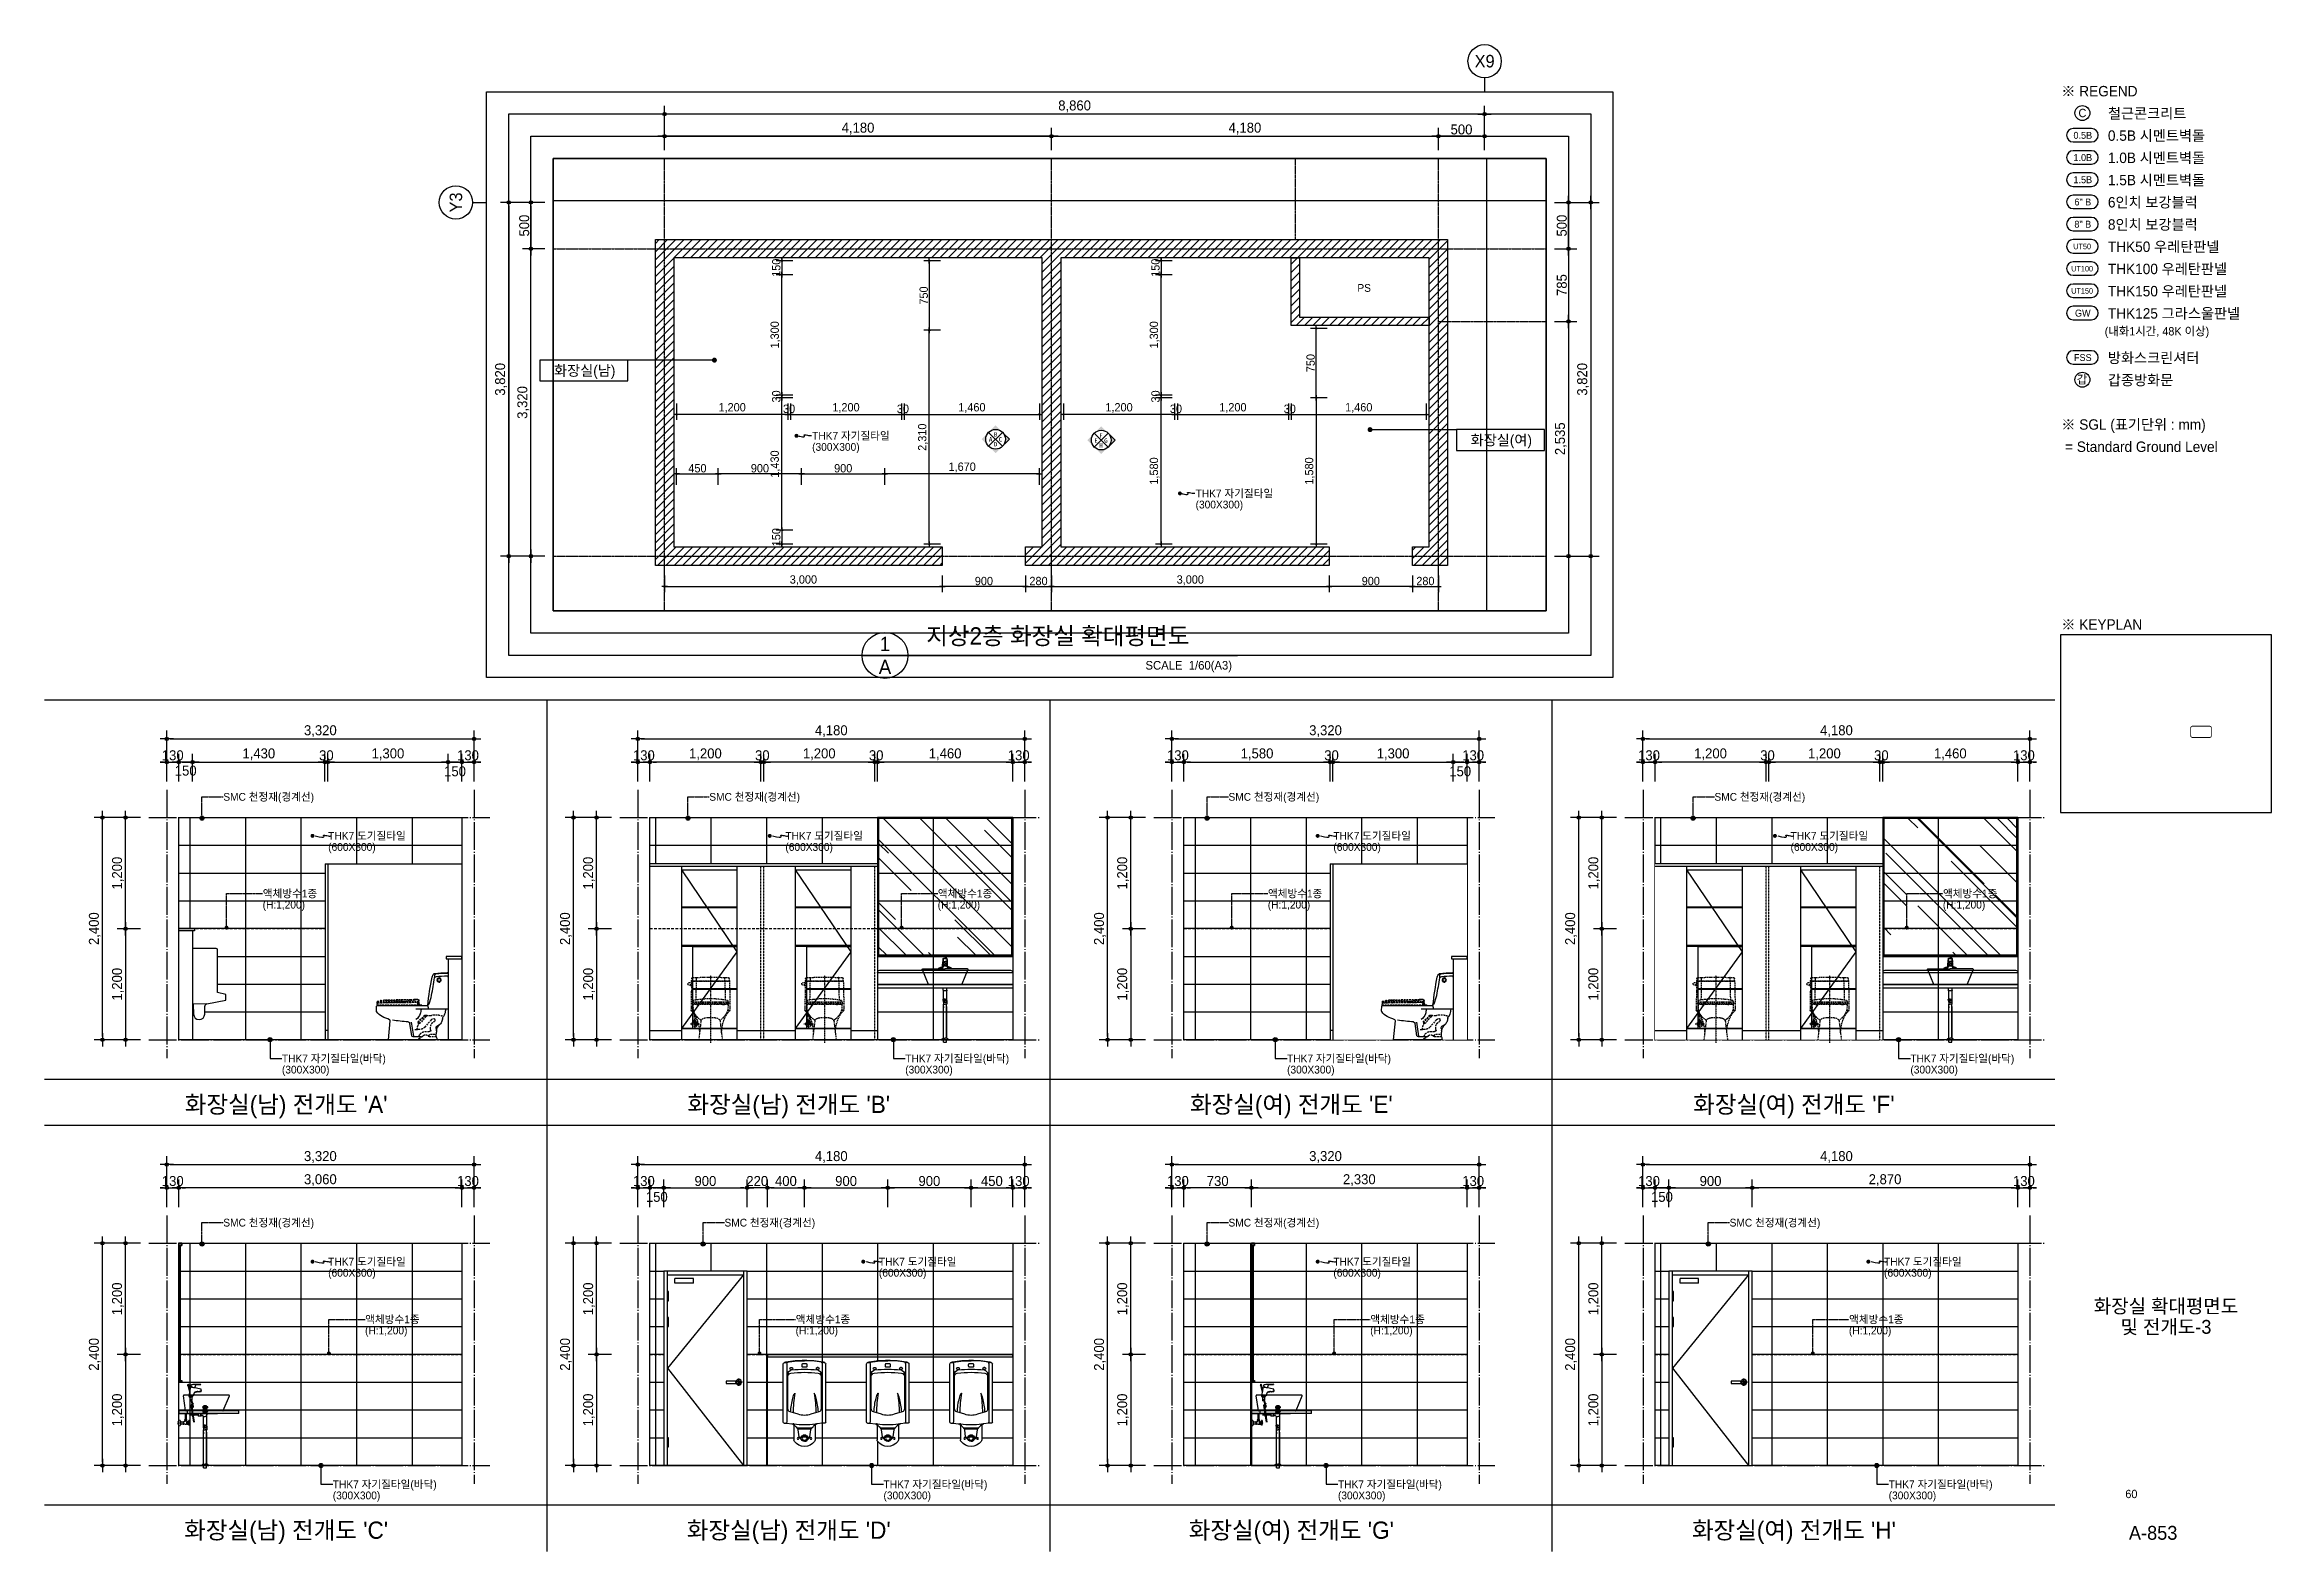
# Model space of a CAD drawing. Header units: millimetres. Extents: x 555 to 100215, y 750 to 17024.
# Drawn here: x 50955 to 75015, y 750 to 17024 of the extents above; entities that cross this region are included whole.
import ezdxf
from ezdxf.enums import TextEntityAlignment as Align
from ezdxf.xclip import XClip

# ---------------------------------------------------------------- set-up
doc = ezdxf.new("R2010")
doc.units = ezdxf.units.MM
doc.header["$XCLIPFRAME"] = 2
doc.set_wipeout_variables(frame=1)
for name, pattern in [('$RECOVER_070302152830-3', [0]), ('0711_main_plan$0$0711_main_plan$0$main_plan$1$y-Landschaft$0$_$0$20120628_xref - Gammel$0$3_H-GL_F1_U3 - Default$0${ Curtain }', [0]), ('CEN', [35, 30, -2, 1, -2]), ('CENTER', [2, 1.25, -0.25, 0.25, -0.25]), ('DASHDOT', [1, 0.5, -0.25, 0, -0.25]), ('HID', [2.3, 1.5, -0.8]), ('HIDDEN', [9.525, 6.35, -3.175]), ('사무실2종$0$ACAD_ISO04W100', [30, 24, -3, 0, -3])]:
    doc.linetypes.add(name, pattern=pattern)
for name, color, linetype in [('$ZCDB_AUDIT_GENERATED_600D18', 7, 'Continuous'), ('1', 1, 'Continuous'), ('3TEX', 3, 'Continuous'), ('4A.TEC CEN', 1, 'CEN'), ('4A.TEC CEN 보조1', 14, 'CEN'), ('4A.TEC DIM', 7, 'Continuous'), ('4A.TEC FORM-TEXT', 3, 'Continuous'), ('4A.TEC TEXT', 7, 'Continuous'), ('4A.TEC TEXT 2', 3, 'Continuous'), ('4A.TEC 심볼', 7, 'Continuous'), ('4A.TEC 해치 1', 9, 'Continuous'), ('6', 6, 'Continuous'), ('8ETC', 8, 'Continuous'), ('9', 9, 'Continuous'), ('_LIBR', 4, 'Continuous'), ('A-PIXT-6', 6, 'Continuous'), ('AA-FFXM-SANI', 6, 'Continuous'), ('CEN', 1, 'CEN'), ('CENTER', 1, 'CENTER'), ('DIM', 7, 'Continuous'), ('ELE', 7, 'Continuous'), ('ETC', 8, 'Continuous'), ('SY', 1, 'Continuous'), ('TEX', 3, 'Continuous'), ('WAL', 3, 'Continuous'), ('WID', 4, 'Continuous'), ('㈜SE&C TEXT', 7, 'Continuous')]:
    doc.layers.add(name, color=color, linetype=linetype)
doc.layers.add('DEFPOINT', color=135, linetype='Continuous', plot=False)
doc.styles.add('1', font='')
doc.styles.add('GHS', font='malgun.ttf')
doc.styles.add('나눔고딕', font='')
doc.styles.add('돋움', font='')
doc.styles.add('돋음체', font='')
doc.styles.add('울릉도L', font='')
doc.styles.get('1').set_extended_font_data('DotumChe')
doc.styles.get('나눔고딕').set_extended_font_data('Dotum')
doc.styles.get('돋움').set_extended_font_data('Dotum')
doc.styles.get('돋음체').set_extended_font_data('Dotum')
doc.styles.get('울릉도L').set_extended_font_data('Dotum')
doc.dimstyles.new('DIM(3)', dxfattribs={"dimscale": 600, "dimtxt": 3, "dimasz": 1, "dimexe": 2, "dimexo": 3, "dimgap": 1, "dimtad": 1, "dimdec": 0, "dimzin": 0, "dimdsep": 46, "dimlunit": 6, "dimtxsty": '돋움', "dimblk1": 'DIMDOT', "dimblk2": 'DIMDOT', "dimsah": 1, "dimcen": 2.5, "dimclrd": 1, "dimclre": 1, "dimazin": 0, "dimtfac": 1, "dimtdec": 0, "dimtix": 1, "dimtmove": 2, "dimatfit": 2, "dimldrblk": 'DIMDOT', "dimfxl": 1, "dimtolj": 1, "dimtzin": 0, "dimarcsym": 0})
doc.dimstyles.new('DIM_600(외부치수)', dxfattribs={"dimscale": 400, "dimtxt": 3.3, "dimasz": 1, "dimexe": 2, "dimexo": 2, "dimgap": 1, "dimtad": 1, "dimdec": 0, "dimdsep": 46, "dimlunit": 6, "dimtxsty": '나눔고딕', "dimblk1": 'DIMDOT', "dimblk2": 'DIMDOT', "dimsah": 1, "dimcen": 2.5, "dimdle": 1.5, "dimclrd": 8, "dimclre": 8, "dimclrt": 3, "dimadec": 0, "dimazin": 0, "dimtfac": 1, "dimtdec": 0, "dimtix": 1, "dimtmove": 2, "dimatfit": 3, "dimldrblk": 'DIMDOT', "dimfxl": 1, "dimtvp": 1, "dimtolj": 1, "dimtzin": 0, "dimarcsym": 0})
pattern_1 = [(45, (50400, 3e-09), (-44.90128, 44.90128), [])]

msp = doc.modelspace()

# ---------------------------------------------------------------- texts
at = {"layer": '3TEX', "style": '1'}
for s, p in [('A', (61176.9, 12761.14)), ('B', (61229.96, 12814.19)), ('C', (61283.01, 12761.14)), ('E', (62315.85, 12749.05)), ('F', (62368.9, 12802.1)), ('G', (62421.96, 12749.05)), ('D', (61229.96, 12708.08)), ('H', (62368.9, 12695.99))]:
    msp.add_text(s, height=48, dxfattribs=at).set_placement(p, align=Align.MIDDLE_CENTER)
at = {"layer": '4A.TEC FORM-TEXT', "style": '돋움'}
msp.add_text('A-853', height=150, dxfattribs=at).set_placement((73736.68, 875.96), align=Align.CENTER)
at = {"layer": '4A.TEC TEXT', "style": '돋움'}
for s, p in [('C', (72972.56, 16285.19, -2000)), ('갑', (72968.81, 13406.36, -2000))]:
    msp.add_text(s, height=90, dxfattribs=at).set_placement(p, align=Align.MIDDLE_CENTER)
for s, height, p in [('0.5B', 75, (72976.69, 16044.04, -2000)), ('1.0B', 75, (72976.69, 15804.04, -2000)), ('1.5B', 75, (72976.69, 15564.04, -2000)), ('6" B', 75, (72976.69, 15324.04, -2000)), ('8" B', 75, (72976.69, 15084.04, -2000)), ('UT50', 60, (72969.55, 14844.04, -2000)), ('UT100', 60, (72969.55, 14604.04, -2000)), ('UT150', 60, (72969.55, 14364.04, -2000)), ('GW', 75, (72976.69, 14124.04, -2000)), ('FSS', 75, (72976.69, 13644.04, -2000))]:
    msp.add_text(s, height=height, dxfattribs=at).set_placement(p, align=Align.MIDDLE)
for s, p in [('PS', (65139.14, 14395.95, -828.19)), ('THK7 자기질타일', (59248.18, 12798.73)), ('(300X300)', (59248.18, 12678.73)), ('THK7 자기질타일', (63391.16, 12176.38)), ('(300X300)', (63391.16, 12056.38))]:
    msp.add_text(s, height=84, rotation=360, dxfattribs=at).set_placement(p, align=Align.MIDDLE_LEFT)
at = {"layer": '4A.TEC TEXT', "color": 3, "style": '돋음체'}
for s, p in [('화장실(남)', (56791.02, 13503.5)), ('화장실(여)', (66694.11, 12753.15))]:
    msp.add_text(s, height=112.5, dxfattribs=at).set_placement(p, align=Align.MIDDLE_CENTER)
at = {"layer": '4A.TEC TEXT', "style": '돋움'}
for s, p in [('SMC 천정재(경계선)', (52886.42, 8899.56, 0)), ('SMC 천정재(경계선)', (58137.05, 8899.56, 0)), ('SMC 천정재(경계선)', (63746.42, 8899.56, 0)), ('SMC 천정재(경계선)', (68997.06, 8899.56, 0)), ('THK7 도기질타일', (54019.55, 8478.31, 0)), ('THK7 도기질타일', (58959.37, 8478.31, 0)), ('THK7 도기질타일', (64879.55, 8478.31, 0)), ('THK7 도기질타일', (69819.37, 8478.31, 0)), ('(H:1,200)', (53311.31, 7735.06, 0)), ('(H:1,200)', (64171.31, 7735.06, 0)), ('THK7 자기질타일(바닥)', (53519.63, 6073.65, 0)), ('THK7 자기질타일(바닥)', (60253.98, 6073.65, 0)), ('THK7 자기질타일(바닥)', (64379.63, 6073.65, 0)), ('THK7 자기질타일(바닥)', (71113.98, 6073.65, 0)), ('(300X300)', (53519.63, 5953.65, 0)), ('(300X300)', (60253.98, 5953.65, 0)), ('(300X300)', (64379.63, 5953.65, 0)), ('(300X300)', (71113.98, 5953.65, 0)), ('SMC 천정재(경계선)', (52886.42, 4301.12, 0)), ('SMC 천정재(경계선)', (58300.92, 4301.12, 0)), ('SMC 천정재(경계선)', (63746.42, 4301.12, 0)), ('SMC 천정재(경계선)', (69160.92, 4301.12, 0)), ('THK7 도기질타일', (54019.55, 3879.88, 0)), ('THK7 도기질타일', (59969.53, 3879.88, 0)), ('THK7 도기질타일', (64879.55, 3879.88, 0)), ('THK7 도기질타일', (70829.53, 3879.88, 0)), ('(600X300)', (54019.55, 3759.88, 0)), ('(600X300)', (59969.53, 3759.88, 0)), ('(600X300)', (64879.55, 3759.88, 0)), ('(600X300)', (70829.53, 3759.88, 0)), ('(H:1,200)', (54417.75, 3136.62, 0)), ('액체방수1종', (54419.23, 3256.62, 0)), ('(H:1,200)', (59069.61, 3136.62)), ('액체방수1종', (59071.09, 3256.62)), ('(H:1,200)', (65277.75, 3136.62, 0)), ('액체방수1종', (65279.23, 3256.62, 0)), ('(H:1,200)', (70449.95, 3136.62, 0)), ('액체방수1종', (70451.43, 3256.62, 0)), ('THK7 자기질타일(바닥)', (54069.19, 1475.21, 0)), ('THK7 자기질타일(바닥)', (60019.17, 1475.21, 0)), ('THK7 자기질타일(바닥)', (64929.19, 1475.21, 0)), ('THK7 자기질타일(바닥)', (70879.17, 1475.21, 0)), ('(300X300)', (54069.19, 1355.21, 0)), ('(300X300)', (60019.17, 1355.21, 0)), ('(300X300)', (64929.19, 1355.21, 0)), ('(300X300)', (70879.17, 1355.21, 0))]:
    msp.add_text(s, height=84, dxfattribs=at).set_placement(p, align=Align.MIDDLE_LEFT)
at = {"layer": '4A.TEC TEXT 2', "color": 3, "style": '나눔고딕'}
for s, height, p in [('※ REGEND', 112.5, (72744.15, 16431.12, -2000)), ('철근콘크리트', 112.5, (73248.12, 16191.13, -2000)), ('0.5B 시멘트벽돌', 112.5, (73248.12, 15951.13, -2000)), ('1.0B 시멘트벽돌', 112.5, (73248.12, 15711.13, -2000)), ('1.5B 시멘트벽돌', 112.5, (73248.12, 15471.13, -2000)), ('6인치 보강블럭', 112.5, (73248.12, 15231.13, -2000)), ('8인치 보강블럭', 112.5, (73248.12, 14991.13, -2000)), ('THK50 우레탄판넬', 112.5, (73248.12, 14751.13, -2000)), ('THK100 우레탄판넬', 112.5, (73248.12, 14511.13, -2000)), ('THK150 우레탄판넬', 112.5, (73248.12, 14271.13, -2000)), ('(내화1시간, 48K 이상)', 90, (73213.26, 13855.72, -2000)), ('THK125 그라스울판넬', 112.5, (73248.12, 14031.13, -2000)), ('방화스크린셔터', 112.5, (73248.12, 13551.13, -2000)), ('갑종방화문', 112.5, (73248.12, 13311.13, -2000)), ('※ SGL (표기단위 : mm)', 112.5, (72744.15, 12831.12, -2000)), (' = Standard Ground Level', 112.5, (72744.15, 12591.12, -2000)), ('지상2층 화장실 확대평면도', 186.3, (60481.16, 10488.97)), ('※ KEYPLAN', 112.5, (72744.15, 10671.12, -2000))]:
    msp.add_text(s, height=height, dxfattribs=at).set_placement(p, align=Align.BOTTOM_LEFT)
for s, p in [('1', (60035.43, 10551.07)), ('A', (60035.43, 10302.67))]:
    msp.add_text(s, height=155.25, dxfattribs=at).set_placement(p, align=Align.MIDDLE)
msp.add_text('SCALE  1/60(A3)', height=93.15, dxfattribs=at).set_placement((63784.65, 10245.89), align=Align.BOTTOM_RIGHT)
for s, p in [("화장실(남) 전개도 'A'", (53565.51, 5578.3)), ("화장실(남) 전개도 'B'", (58995.51, 5578.3)), ("화장실(여) 전개도 'E'", (64425.51, 5578.3)), ("화장실(여) 전개도 'F'", (69855.51, 5578.3)), ("화장실(남) 전개도 'C'", (53565.51, 979.86)), ("화장실(남) 전개도 'D'", (58995.51, 979.86)), ("화장실(여) 전개도 'G'", (64425.51, 979.86)), ("화장실(여) 전개도 'H'", (69855.51, 979.86))]:
    msp.add_text(s, height=186.3, dxfattribs=at).set_placement(p, align=Align.MIDDLE_CENTER)
at = {"layer": '4A.TEC TEXT 2', "style": '나눔고딕'}
for s, height, p in [('화장실 확대평면도', 150, (73875.21, 3324.86)), ('및 전개도-3', 150, (73875.21, 3100.53)), ('60', 90, (73501.49, 1325.95))]:
    msp.add_text(s, height=height, dxfattribs=at).set_placement(p, align=Align.CENTER)

# ---------------------------------------------------------------- blocks, each defined once
blk = doc.blocks.new('DIMDOT')
at = {"color": 0}
blk.add_line((-2, 0), (2, 0), dxfattribs=at)
for radius in [0.5, 0.25]:
    blk.add_circle((0, 0), radius, dxfattribs=at)
blk = doc.blocks.new('*D106')
at = {"layer": '$ZCDB_AUDIT_GENERATED_600D18', "color": 8, "lineweight": -2, "transparency": 16777216}
for p, q in [((57654, 15884), (57654, 16124)), ((61834, 15884), (61834, 16124)), ((61798, 16034), (57690, 16034))]:
    blk.add_line(p, q, dxfattribs=at)
at = {"layer": 'Defpoints', "color": 0, "transparency": 16777216}
for p in [(57654, 16034), (57654, 15794), (61834, 15794, 1667)]:
    blk.add_point(p, dxfattribs=at)
at = {"layer": '$ZCDB_AUDIT_GENERATED_600D18', "color": 8, "lineweight": -2, "transparency": 16777216, "xscale": 36, "yscale": 36, "zscale": 36, "rotation": 180}
blk.add_blockref('DIMDOT', (57654, 16034), dxfattribs=at)
at = {"layer": '$ZCDB_AUDIT_GENERATED_600D18', "color": 8, "lineweight": -2, "transparency": 16777216, "xscale": 36, "yscale": 36, "zscale": 36}
blk.add_blockref('DIMDOT', (61834, 16034), dxfattribs=at)
at = {"layer": '$ZCDB_AUDIT_GENERATED_600D18', "color": 3, "transparency": 16777216, "insert": (59744, 16117), "char_height": 108, "attachment_point": 5, "style": '나눔고딕'}
blk.add_mtext('\\A1;4,180', dxfattribs=at)
blk = doc.blocks.new('*D107')
at = {"layer": '$ZCDB_AUDIT_GENERATED_600D18', "color": 8, "lineweight": -2, "transparency": 16777216}
for p, q in [((57654, 15884), (57654, 16364)), ((66514, 15884), (66514, 16364)), ((66478, 16274), (57690, 16274))]:
    blk.add_line(p, q, dxfattribs=at)
at = {"layer": 'Defpoints', "color": 0, "transparency": 16777216}
for p in [(57654, 16274), (57654, 15794, 2345), (66514, 15794, 164)]:
    blk.add_point(p, dxfattribs=at)
at = {"layer": '$ZCDB_AUDIT_GENERATED_600D18', "color": 8, "lineweight": -2, "transparency": 16777216, "xscale": 36, "yscale": 36, "zscale": 36, "rotation": 180}
blk.add_blockref('DIMDOT', (57654, 16274), dxfattribs=at)
at = {"layer": '$ZCDB_AUDIT_GENERATED_600D18', "color": 8, "lineweight": -2, "transparency": 16777216, "xscale": 36, "yscale": 36, "zscale": 36}
blk.add_blockref('DIMDOT', (66514, 16274), dxfattribs=at)
at = {"layer": '$ZCDB_AUDIT_GENERATED_600D18', "color": 3, "transparency": 16777216, "insert": (62084, 16357), "char_height": 108, "attachment_point": 5, "style": '나눔고딕'}
blk.add_mtext('\\A1;8,860', dxfattribs=at)
blk = doc.blocks.new('ccs122')
at = {"layer": '4A.TEC 심볼'}
blk.add_line((0, 8), (0, 3), dxfattribs=at)
blk.add_circle((0, 14), 6, dxfattribs=at)
at = {"layer": '4A.TEC TEXT 2', "color": 3, "style": 'GHS'}
blk.add_attdef('NO', text='', height=4.5, dxfattribs=at).set_placement((-0.006, 14.018), align=Align.MIDDLE_CENTER)
blk = doc.blocks.new('*D108')
at = {"layer": '$ZCDB_AUDIT_GENERATED_600D18', "color": 8, "lineweight": -2, "transparency": 16777216}
for p, q in [((61834, 15884), (61834, 16124)), ((66014, 15884), (66014, 16124)), ((61870, 16034), (65978, 16034))]:
    blk.add_line(p, q, dxfattribs=at)
at = {"layer": 'Defpoints', "color": 0, "transparency": 16777216}
for p in [(66014, 16034), (61834, 15794, 1667), (66014, 15794, 178)]:
    blk.add_point(p, dxfattribs=at)
at = {"layer": '$ZCDB_AUDIT_GENERATED_600D18', "color": 8, "lineweight": -2, "transparency": 16777216, "xscale": 36, "yscale": 36, "zscale": 36, "rotation": 180}
blk.add_blockref('DIMDOT', (61834, 16034), dxfattribs=at)
at = {"layer": '$ZCDB_AUDIT_GENERATED_600D18', "color": 8, "lineweight": -2, "transparency": 16777216, "xscale": 36, "yscale": 36, "zscale": 36}
blk.add_blockref('DIMDOT', (66014, 16034), dxfattribs=at)
at = {"layer": '$ZCDB_AUDIT_GENERATED_600D18', "color": 3, "transparency": 16777216, "insert": (63924, 16117), "char_height": 108, "attachment_point": 5, "style": '나눔고딕'}
blk.add_mtext('\\A1;4,180', dxfattribs=at)
blk = doc.blocks.new('*D109')
at = {"layer": '$ZCDB_AUDIT_GENERATED_600D18', "color": 8, "lineweight": -2, "transparency": 16777216}
for p, q in [((56360, 15319), (55880, 15319)), ((55970, 15283), (55970, 11535)), ((56360, 11499), (55880, 11499))]:
    blk.add_line(p, q, dxfattribs=at)
at = {"layer": 'Defpoints', "color": 0, "transparency": 16777216}
for p in [(56450, 15319, 1268), (55970, 11499), (56450, 11499, 2208)]:
    blk.add_point(p, dxfattribs=at)
at = {"layer": '$ZCDB_AUDIT_GENERATED_600D18', "color": 8, "lineweight": -2, "transparency": 16777216, "xscale": 36, "yscale": 36, "zscale": 36}
for p, rotation in [((55970, 15319), 90), ((55970, 11499), 270)]:
    blk.add_blockref('DIMDOT', p, dxfattribs=dict(at, rotation=rotation))
at = {"layer": '$ZCDB_AUDIT_GENERATED_600D18', "color": 3, "transparency": 16777216, "insert": (55887, 13409), "char_height": 108, "attachment_point": 5, "rotation": 90, "style": '나눔고딕'}
blk.add_mtext('\\A1;3,820', dxfattribs=at)
blk = doc.blocks.new('*D101')
at = {"layer": '$ZCDB_AUDIT_GENERATED_600D18', "color": 8, "lineweight": -2, "transparency": 16777216}
for p, q in [((56360, 14819), (56120, 14819)), ((56210, 11535), (56210, 14783)), ((56360, 11499), (56120, 11499))]:
    blk.add_line(p, q, dxfattribs=at)
at = {"layer": 'Defpoints', "color": 0, "transparency": 16777216}
for p in [(56210, 14819), (56450, 14819), (56450, 11499)]:
    blk.add_point(p, dxfattribs=at)
at = {"layer": '$ZCDB_AUDIT_GENERATED_600D18', "color": 8, "lineweight": -2, "transparency": 16777216, "xscale": 36, "yscale": 36, "zscale": 36}
for p, rotation in [((56210, 14819), 90), ((56210, 11499), 270)]:
    blk.add_blockref('DIMDOT', p, dxfattribs=dict(at, rotation=rotation))
at = {"layer": '$ZCDB_AUDIT_GENERATED_600D18', "color": 3, "transparency": 16777216, "insert": (56127, 13159), "char_height": 108, "attachment_point": 5, "rotation": 90, "style": '나눔고딕'}
blk.add_mtext('\\A1;3,320', dxfattribs=at)
blk = doc.blocks.new('*D102')
at = {"layer": '$ZCDB_AUDIT_GENERATED_600D18', "color": 8, "lineweight": -2, "transparency": 16777216}
for p, q in [((67270, 14034), (67510, 14034)), ((67420, 13998), (67420, 11535)), ((67270, 11499), (67510, 11499))]:
    blk.add_line(p, q, dxfattribs=at)
at = {"layer": 'Defpoints', "color": 0, "transparency": 16777216}
for p in [(67180, 14034), (67180, 11499), (67420, 11499)]:
    blk.add_point(p, dxfattribs=at)
at = {"layer": '$ZCDB_AUDIT_GENERATED_600D18', "color": 8, "lineweight": -2, "transparency": 16777216, "xscale": 36, "yscale": 36, "zscale": 36}
for p, rotation in [((67420, 14034), 90), ((67420, 11499), 270)]:
    blk.add_blockref('DIMDOT', p, dxfattribs=dict(at, rotation=rotation))
at = {"layer": '$ZCDB_AUDIT_GENERATED_600D18', "color": 3, "transparency": 16777216, "insert": (67338, 12767), "char_height": 108, "attachment_point": 5, "rotation": 90, "style": '나눔고딕'}
blk.add_mtext('\\A1;2,535', dxfattribs=at)
blk = doc.blocks.new('*D103')
at = {"layer": '$ZCDB_AUDIT_GENERATED_600D18', "color": 8, "lineweight": -2, "transparency": 16777216}
for p, q in [((67270, 15319), (67750, 15319)), ((67660, 15283), (67660, 11535)), ((67270, 11499), (67750, 11499))]:
    blk.add_line(p, q, dxfattribs=at)
at = {"layer": 'Defpoints', "color": 0, "transparency": 16777216}
for p in [(67180, 15319, 1268), (67180, 11499, 2208), (67660, 11499)]:
    blk.add_point(p, dxfattribs=at)
at = {"layer": '$ZCDB_AUDIT_GENERATED_600D18', "color": 8, "lineweight": -2, "transparency": 16777216, "xscale": 36, "yscale": 36, "zscale": 36}
for p, rotation in [((67660, 15319), 90), ((67660, 11499), 270)]:
    blk.add_blockref('DIMDOT', p, dxfattribs=dict(at, rotation=rotation))
at = {"layer": '$ZCDB_AUDIT_GENERATED_600D18', "color": 3, "transparency": 16777216, "insert": (67578, 13409), "char_height": 108, "attachment_point": 5, "rotation": 90, "style": '나눔고딕'}
blk.add_mtext('\\A1;3,820', dxfattribs=at)
blk = doc.blocks.new('*D104')
at = {"layer": '$ZCDB_AUDIT_GENERATED_600D18', "color": 8, "lineweight": -2, "transparency": 16777216}
for p, q in [((67270, 15319), (67510, 15319)), ((67420, 14855), (67420, 15283)), ((67270, 14819), (67510, 14819))]:
    blk.add_line(p, q, dxfattribs=at)
at = {"layer": 'Defpoints', "color": 0, "transparency": 16777216}
for p in [(67180, 15319), (67420, 15319), (67180, 14819)]:
    blk.add_point(p, dxfattribs=at)
at = {"layer": '$ZCDB_AUDIT_GENERATED_600D18', "color": 8, "lineweight": -2, "transparency": 16777216, "xscale": 36, "yscale": 36, "zscale": 36}
for p, rotation in [((67420, 15319), 90), ((67420, 14819), 270)]:
    blk.add_blockref('DIMDOT', p, dxfattribs=dict(at, rotation=rotation))
at = {"layer": '$ZCDB_AUDIT_GENERATED_600D18', "color": 3, "transparency": 16777216, "insert": (67348, 15069), "char_height": 108, "attachment_point": 5, "rotation": 90, "style": '나눔고딕'}
blk.add_mtext('\\A1;500', dxfattribs=at)
blk = doc.blocks.new('*D105')
at = {"layer": '$ZCDB_AUDIT_GENERATED_600D18', "color": 8, "lineweight": -2, "transparency": 16777216}
for p, q in [((56360, 15319), (56120, 15319)), ((56210, 15283), (56210, 14855)), ((56360, 14819), (56120, 14819))]:
    blk.add_line(p, q, dxfattribs=at)
at = {"layer": 'Defpoints', "color": 0, "transparency": 16777216}
for p in [(56450, 15319), (56210, 14819), (56450, 14819)]:
    blk.add_point(p, dxfattribs=at)
at = {"layer": '$ZCDB_AUDIT_GENERATED_600D18', "color": 8, "lineweight": -2, "transparency": 16777216, "xscale": 36, "yscale": 36, "zscale": 36}
for p, rotation in [((56210, 15319), 90), ((56210, 14819), 270)]:
    blk.add_blockref('DIMDOT', p, dxfattribs=dict(at, rotation=rotation))
at = {"layer": '$ZCDB_AUDIT_GENERATED_600D18', "color": 3, "transparency": 16777216, "insert": (56138, 15069), "char_height": 108, "attachment_point": 5, "rotation": 90, "style": '나눔고딕'}
blk.add_mtext('\\A1;500', dxfattribs=at)
blk = doc.blocks.new('*D110')
at = {"layer": '$ZCDB_AUDIT_GENERATED_600D18', "color": 8, "lineweight": -2, "transparency": 16777216}
for p, q in [((66014, 15884), (66014, 16124)), ((66514, 15884), (66514, 16124)), ((66478, 16034), (66050, 16034))]:
    blk.add_line(p, q, dxfattribs=at)
at = {"layer": 'Defpoints', "color": 0, "transparency": 16777216}
for p in [(66014, 16034), (66014, 15794, 178), (66514, 15794, 356)]:
    blk.add_point(p, dxfattribs=at)
at = {"layer": '$ZCDB_AUDIT_GENERATED_600D18', "color": 8, "lineweight": -2, "transparency": 16777216, "xscale": 36, "yscale": 36, "zscale": 36, "rotation": 180}
blk.add_blockref('DIMDOT', (66014, 16034), dxfattribs=at)
at = {"layer": '$ZCDB_AUDIT_GENERATED_600D18', "color": 8, "lineweight": -2, "transparency": 16777216, "xscale": 36, "yscale": 36, "zscale": 36}
blk.add_blockref('DIMDOT', (66514, 16034), dxfattribs=at)
at = {"layer": '$ZCDB_AUDIT_GENERATED_600D18', "color": 3, "transparency": 16777216, "insert": (66264, 16107), "char_height": 108, "attachment_point": 5, "style": '나눔고딕'}
blk.add_mtext('\\A1;500', dxfattribs=at)
blk = doc.blocks.new('*D111')
at = {"layer": '$ZCDB_AUDIT_GENERATED_600D18', "color": 8, "lineweight": -2, "transparency": 16777216}
for p, q in [((67270, 14819), (67510, 14819)), ((67420, 14783), (67420, 14070)), ((67270, 14034), (67510, 14034))]:
    blk.add_line(p, q, dxfattribs=at)
at = {"layer": 'Defpoints', "color": 0, "transparency": 16777216}
for p in [(67180, 14819), (67180, 14034), (67420, 14034)]:
    blk.add_point(p, dxfattribs=at)
at = {"layer": '$ZCDB_AUDIT_GENERATED_600D18', "color": 8, "lineweight": -2, "transparency": 16777216, "xscale": 36, "yscale": 36, "zscale": 36}
for p, rotation in [((67420, 14819), 90), ((67420, 14034), 270)]:
    blk.add_blockref('DIMDOT', p, dxfattribs=dict(at, rotation=rotation))
at = {"layer": '$ZCDB_AUDIT_GENERATED_600D18', "color": 3, "transparency": 16777216, "insert": (67348, 14427), "char_height": 108, "attachment_point": 5, "rotation": 90, "style": '나눔고딕'}
blk.add_mtext('\\A1;785', dxfattribs=at)
blk = doc.blocks.new('*D49')
at = {"layer": '4A.TEC DIM', "color": 8, "lineweight": -2, "transparency": 16777216}
for p, q in [((169308, -38163), (169308, -25069)), ((303308, -38163), (303308, -25069)), ((169808, -26069), (302808, -26069))]:
    blk.add_line(p, q, dxfattribs=at)
at = {"layer": 'Defpoints', "color": 0, "transparency": 16777216}
for p in [(303308, -26069), (169308, -39163), (303308, -39163)]:
    blk.add_point(p, dxfattribs=at)
at = {"layer": '4A.TEC DIM', "color": 8, "lineweight": -2, "transparency": 16777216, "xscale": 500, "yscale": 500, "zscale": 500, "rotation": 180}
blk.add_blockref('DIMDOT', (169308, -26069), dxfattribs=at)
at = {"layer": '4A.TEC DIM', "color": 8, "lineweight": -2, "transparency": 16777216, "xscale": 500, "yscale": 500, "zscale": 500}
blk.add_blockref('DIMDOT', (303308, -26069), dxfattribs=at)
at = {"layer": '4A.TEC DIM', "color": 3, "transparency": 16777216, "insert": (236308, -24584), "char_height": 1650, "attachment_point": 5, "style": '나눔고딕'}
blk.add_mtext('\\A1;134,000', dxfattribs=at)
blk = doc.blocks.new('*D50')
at = {"layer": '4A.TEC DIM', "color": 8, "lineweight": -2, "transparency": 16777216}
for p, q in [((292308, -38163), (292308, -30082)), ((303308, -38163), (303308, -30082)), ((302808, -31082), (292808, -31082))]:
    blk.add_line(p, q, dxfattribs=at)
at = {"layer": 'Defpoints', "color": 0, "transparency": 16777216}
for p in [(292308, -31082), (292308, -39163), (303308, -39163)]:
    blk.add_point(p, dxfattribs=at)
at = {"layer": '4A.TEC DIM', "color": 8, "lineweight": -2, "transparency": 16777216, "xscale": 500, "yscale": 500, "zscale": 500, "rotation": 180}
blk.add_blockref('DIMDOT', (292308, -31082), dxfattribs=at)
at = {"layer": '4A.TEC DIM', "color": 8, "lineweight": -2, "transparency": 16777216, "xscale": 500, "yscale": 500, "zscale": 500}
blk.add_blockref('DIMDOT', (303308, -31082), dxfattribs=at)
at = {"layer": '4A.TEC DIM', "color": 3, "transparency": 16777216, "insert": (297808, -29597), "char_height": 1650, "attachment_point": 5, "style": '나눔고딕'}
blk.add_mtext('\\A1;11,000', dxfattribs=at)
blk = doc.blocks.new('*D51')
at = {"layer": '4A.TEC DIM', "color": 8, "lineweight": -2, "transparency": 16777216}
for p, q in [((48195, -136937), (40113, -136937)), ((41113, -137437), (41113, -147437)), ((48195, -147937), (40113, -147937))]:
    blk.add_line(p, q, dxfattribs=at)
at = {"layer": 'Defpoints', "color": 0, "transparency": 16777216}
for p in [(49195, -136937), (41113, -147937), (49195, -147937)]:
    blk.add_point(p, dxfattribs=at)
at = {"layer": '4A.TEC DIM', "color": 8, "lineweight": -2, "transparency": 16777216, "xscale": 500, "yscale": 500, "zscale": 500}
for p, rotation in [((41113, -136937), 90), ((41113, -147937), 270)]:
    blk.add_blockref('DIMDOT', p, dxfattribs=dict(at, rotation=rotation))
at = {"layer": '4A.TEC DIM', "color": 3, "transparency": 16777216, "insert": (39628, -142437), "char_height": 1650, "attachment_point": 5, "rotation": 90, "style": '나눔고딕'}
blk.add_mtext('\\A1;11,000', dxfattribs=at)
blk = doc.blocks.new('*D52')
at = {"layer": '4A.TEC DIM', "color": 8, "lineweight": -2, "transparency": 16777216}
for p, q in [((48195, -92937), (35100, -92937)), ((36100, -93437), (36100, -213437)), ((48195, -213937), (35100, -213937))]:
    blk.add_line(p, q, dxfattribs=at)
at = {"layer": 'Defpoints', "color": 0, "transparency": 16777216}
for p in [(49195, -92937), (36100, -213937), (49195, -213937)]:
    blk.add_point(p, dxfattribs=at)
at = {"layer": '4A.TEC DIM', "color": 8, "lineweight": -2, "transparency": 16777216, "xscale": 500, "yscale": 500, "zscale": 500}
for p, rotation in [((36100, -92937), 90), ((36100, -213937), 270)]:
    blk.add_blockref('DIMDOT', p, dxfattribs=dict(at, rotation=rotation))
at = {"layer": '4A.TEC DIM', "color": 3, "transparency": 16777216, "insert": (34615, -153437), "char_height": 1650, "attachment_point": 5, "rotation": 90, "style": '나눔고딕'}
blk.add_mtext('\\A1;121,000', dxfattribs=at)
blk = doc.blocks.new('*D53')
at = {"layer": '4A.TEC DIM', "color": 8, "lineweight": -2, "transparency": 16777216}
for p, q in [((48195, -202937), (40113, -202937)), ((41113, -203437), (41113, -213437)), ((48195, -213937), (40113, -213937))]:
    blk.add_line(p, q, dxfattribs=at)
at = {"layer": 'Defpoints', "color": 0, "transparency": 16777216}
for p in [(49195, -202937), (41113, -213937), (49195, -213937)]:
    blk.add_point(p, dxfattribs=at)
at = {"layer": '4A.TEC DIM', "color": 8, "lineweight": -2, "transparency": 16777216, "xscale": 500, "yscale": 500, "zscale": 500}
for p, rotation in [((41113, -202937), 90), ((41113, -213937), 270)]:
    blk.add_blockref('DIMDOT', p, dxfattribs=dict(at, rotation=rotation))
at = {"layer": '4A.TEC DIM', "color": 3, "transparency": 16777216, "insert": (39628, -208437), "char_height": 1650, "attachment_point": 5, "rotation": 90, "style": '나눔고딕'}
blk.add_mtext('\\A1;11,000', dxfattribs=at)
blk = doc.blocks.new('*D54')
at = {"layer": '4A.TEC DIM', "color": 8, "lineweight": -2, "transparency": 16777216}
for p, q in [((48195, -191937), (40113, -191937)), ((41113, -192437), (41113, -202437)), ((48195, -202937), (40113, -202937))]:
    blk.add_line(p, q, dxfattribs=at)
at = {"layer": 'Defpoints', "color": 0, "transparency": 16777216}
for p in [(49195, -191937), (41113, -202937), (49195, -202937)]:
    blk.add_point(p, dxfattribs=at)
at = {"layer": '4A.TEC DIM', "color": 8, "lineweight": -2, "transparency": 16777216, "xscale": 500, "yscale": 500, "zscale": 500}
for p, rotation in [((41113, -191937), 90), ((41113, -202937), 270)]:
    blk.add_blockref('DIMDOT', p, dxfattribs=dict(at, rotation=rotation))
at = {"layer": '4A.TEC DIM', "color": 3, "transparency": 16777216, "insert": (39628, -197437), "char_height": 1650, "attachment_point": 5, "rotation": 90, "style": '나눔고딕'}
blk.add_mtext('\\A1;11,000', dxfattribs=at)
blk = doc.blocks.new('*D55')
at = {"layer": '4A.TEC DIM', "color": 8, "lineweight": -2, "transparency": 16777216}
for p, q in [((48195, -180937), (40113, -180937)), ((41113, -181437), (41113, -191437)), ((48195, -191937), (40113, -191937))]:
    blk.add_line(p, q, dxfattribs=at)
at = {"layer": 'Defpoints', "color": 0, "transparency": 16777216}
for p in [(49195, -180937), (41113, -191937), (49195, -191937)]:
    blk.add_point(p, dxfattribs=at)
at = {"layer": '4A.TEC DIM', "color": 8, "lineweight": -2, "transparency": 16777216, "xscale": 500, "yscale": 500, "zscale": 500}
for p, rotation in [((41113, -180937), 90), ((41113, -191937), 270)]:
    blk.add_blockref('DIMDOT', p, dxfattribs=dict(at, rotation=rotation))
at = {"layer": '4A.TEC DIM', "color": 3, "transparency": 16777216, "insert": (39628, -186437), "char_height": 1650, "attachment_point": 5, "rotation": 90, "style": '나눔고딕'}
blk.add_mtext('\\A1;11,000', dxfattribs=at)
blk = doc.blocks.new('*D56')
at = {"layer": '4A.TEC DIM', "color": 8, "lineweight": -2, "transparency": 16777216}
for p, q in [((48195, -169937), (40113, -169937)), ((41113, -170437), (41113, -180437)), ((48195, -180937), (40113, -180937))]:
    blk.add_line(p, q, dxfattribs=at)
at = {"layer": 'Defpoints', "color": 0, "transparency": 16777216}
for p in [(49195, -169937), (41113, -180937), (49195, -180937)]:
    blk.add_point(p, dxfattribs=at)
at = {"layer": '4A.TEC DIM', "color": 8, "lineweight": -2, "transparency": 16777216, "xscale": 500, "yscale": 500, "zscale": 500}
for p, rotation in [((41113, -169937), 90), ((41113, -180937), 270)]:
    blk.add_blockref('DIMDOT', p, dxfattribs=dict(at, rotation=rotation))
at = {"layer": '4A.TEC DIM', "color": 3, "transparency": 16777216, "insert": (39628, -175437), "char_height": 1650, "attachment_point": 5, "rotation": 90, "style": '나눔고딕'}
blk.add_mtext('\\A1;11,000', dxfattribs=at)
blk = doc.blocks.new('*D57')
at = {"layer": '4A.TEC DIM', "color": 8, "lineweight": -2, "transparency": 16777216}
for p, q in [((48195, -158937), (40113, -158937)), ((41113, -159437), (41113, -169437)), ((48195, -169937), (40113, -169937))]:
    blk.add_line(p, q, dxfattribs=at)
at = {"layer": 'Defpoints', "color": 0, "transparency": 16777216}
for p in [(49195, -158937), (41113, -169937), (49195, -169937)]:
    blk.add_point(p, dxfattribs=at)
at = {"layer": '4A.TEC DIM', "color": 8, "lineweight": -2, "transparency": 16777216, "xscale": 500, "yscale": 500, "zscale": 500}
for p, rotation in [((41113, -158937), 90), ((41113, -169937), 270)]:
    blk.add_blockref('DIMDOT', p, dxfattribs=dict(at, rotation=rotation))
at = {"layer": '4A.TEC DIM', "color": 3, "transparency": 16777216, "insert": (39628, -164437), "char_height": 1650, "attachment_point": 5, "rotation": 90, "style": '나눔고딕'}
blk.add_mtext('\\A1;11,000', dxfattribs=at)
blk = doc.blocks.new('*D58')
at = {"layer": '4A.TEC DIM', "color": 8, "lineweight": -2, "transparency": 16777216}
for p, q in [((48195, -147937), (40113, -147937)), ((41113, -148437), (41113, -158437)), ((48195, -158937), (40113, -158937))]:
    blk.add_line(p, q, dxfattribs=at)
at = {"layer": 'Defpoints', "color": 0, "transparency": 16777216}
for p in [(49195, -147937), (41113, -158937), (49195, -158937)]:
    blk.add_point(p, dxfattribs=at)
at = {"layer": '4A.TEC DIM', "color": 8, "lineweight": -2, "transparency": 16777216, "xscale": 500, "yscale": 500, "zscale": 500}
for p, rotation in [((41113, -147937), 90), ((41113, -158937), 270)]:
    blk.add_blockref('DIMDOT', p, dxfattribs=dict(at, rotation=rotation))
at = {"layer": '4A.TEC DIM', "color": 3, "transparency": 16777216, "insert": (39628, -153437), "char_height": 1650, "attachment_point": 5, "rotation": 90, "style": '나눔고딕'}
blk.add_mtext('\\A1;11,000', dxfattribs=at)
blk = doc.blocks.new('*D59')
at = {"layer": '4A.TEC DIM', "color": 8, "lineweight": -2, "transparency": 16777216}
for p, q in [((169308, -38163), (169308, -30082)), ((180308, -38163), (180308, -30082)), ((179808, -31082), (169808, -31082))]:
    blk.add_line(p, q, dxfattribs=at)
at = {"layer": 'Defpoints', "color": 0, "transparency": 16777216}
for p in [(169308, -31082), (169308, -39163), (180308, -39163)]:
    blk.add_point(p, dxfattribs=at)
at = {"layer": '4A.TEC DIM', "color": 8, "lineweight": -2, "transparency": 16777216, "xscale": 500, "yscale": 500, "zscale": 500, "rotation": 180}
blk.add_blockref('DIMDOT', (169308, -31082), dxfattribs=at)
at = {"layer": '4A.TEC DIM', "color": 8, "lineweight": -2, "transparency": 16777216, "xscale": 500, "yscale": 500, "zscale": 500}
blk.add_blockref('DIMDOT', (180308, -31082), dxfattribs=at)
at = {"layer": '4A.TEC DIM', "color": 3, "transparency": 16777216, "insert": (174808, -29597), "char_height": 1650, "attachment_point": 5, "style": '나눔고딕'}
blk.add_mtext('\\A1;11,000', dxfattribs=at)
blk = doc.blocks.new('*D60')
at = {"layer": '4A.TEC DIM', "color": 8, "lineweight": -2, "transparency": 16777216}
for p, q in [((188808, -38163), (188808, -30082)), ((197808, -38163), (197808, -30082)), ((197308, -31082), (189308, -31082))]:
    blk.add_line(p, q, dxfattribs=at)
at = {"layer": 'Defpoints', "color": 0, "transparency": 16777216}
for p in [(188808, -31082), (188808, -39163), (197808, -39163)]:
    blk.add_point(p, dxfattribs=at)
at = {"layer": '4A.TEC DIM', "color": 8, "lineweight": -2, "transparency": 16777216, "xscale": 500, "yscale": 500, "zscale": 500, "rotation": 180}
blk.add_blockref('DIMDOT', (188808, -31082), dxfattribs=at)
at = {"layer": '4A.TEC DIM', "color": 8, "lineweight": -2, "transparency": 16777216, "xscale": 500, "yscale": 500, "zscale": 500}
blk.add_blockref('DIMDOT', (197808, -31082), dxfattribs=at)
at = {"layer": '4A.TEC DIM', "color": 3, "transparency": 16777216, "insert": (193308, -29597), "char_height": 1650, "attachment_point": 5, "style": '나눔고딕'}
blk.add_mtext('\\A1;9,000', dxfattribs=at)
blk = doc.blocks.new('*D61')
at = {"layer": '4A.TEC DIM', "color": 8, "lineweight": -2, "transparency": 16777216}
for p, q in [((197808, -38163), (197808, -30082)), ((208808, -38163), (208808, -30082)), ((208308, -31082), (198308, -31082))]:
    blk.add_line(p, q, dxfattribs=at)
at = {"layer": 'Defpoints', "color": 0, "transparency": 16777216}
for p in [(197808, -31082), (197808, -39163), (208808, -39163)]:
    blk.add_point(p, dxfattribs=at)
at = {"layer": '4A.TEC DIM', "color": 8, "lineweight": -2, "transparency": 16777216, "xscale": 500, "yscale": 500, "zscale": 500, "rotation": 180}
blk.add_blockref('DIMDOT', (197808, -31082), dxfattribs=at)
at = {"layer": '4A.TEC DIM', "color": 8, "lineweight": -2, "transparency": 16777216, "xscale": 500, "yscale": 500, "zscale": 500}
blk.add_blockref('DIMDOT', (208808, -31082), dxfattribs=at)
at = {"layer": '4A.TEC DIM', "color": 3, "transparency": 16777216, "insert": (203308, -29597), "char_height": 1650, "attachment_point": 5, "style": '나눔고딕'}
blk.add_mtext('\\A1;11,000', dxfattribs=at)
blk = doc.blocks.new('*D62')
at = {"layer": '4A.TEC DIM', "color": 8, "lineweight": -2, "transparency": 16777216}
for p, q in [((208808, -38163), (208808, -30082)), ((219808, -38163), (219808, -30082)), ((219308, -31082), (209308, -31082))]:
    blk.add_line(p, q, dxfattribs=at)
at = {"layer": 'Defpoints', "color": 0, "transparency": 16777216}
for p in [(208808, -31082), (208808, -39163), (219808, -39163)]:
    blk.add_point(p, dxfattribs=at)
at = {"layer": '4A.TEC DIM', "color": 8, "lineweight": -2, "transparency": 16777216, "xscale": 500, "yscale": 500, "zscale": 500, "rotation": 180}
blk.add_blockref('DIMDOT', (208808, -31082), dxfattribs=at)
at = {"layer": '4A.TEC DIM', "color": 8, "lineweight": -2, "transparency": 16777216, "xscale": 500, "yscale": 500, "zscale": 500}
blk.add_blockref('DIMDOT', (219808, -31082), dxfattribs=at)
at = {"layer": '4A.TEC DIM', "color": 3, "transparency": 16777216, "insert": (214308, -29597), "char_height": 1650, "attachment_point": 5, "style": '나눔고딕'}
blk.add_mtext('\\A1;11,000', dxfattribs=at)
blk = doc.blocks.new('*D63')
at = {"layer": '4A.TEC DIM', "color": 8, "lineweight": -2, "transparency": 16777216}
for p, q in [((219808, -38163), (219808, -30082)), ((230808, -38163), (230808, -30082)), ((230308, -31082), (220308, -31082))]:
    blk.add_line(p, q, dxfattribs=at)
at = {"layer": 'Defpoints', "color": 0, "transparency": 16777216}
for p in [(219808, -31082), (219808, -39163), (230808, -39163)]:
    blk.add_point(p, dxfattribs=at)
at = {"layer": '4A.TEC DIM', "color": 8, "lineweight": -2, "transparency": 16777216, "xscale": 500, "yscale": 500, "zscale": 500, "rotation": 180}
blk.add_blockref('DIMDOT', (219808, -31082), dxfattribs=at)
at = {"layer": '4A.TEC DIM', "color": 8, "lineweight": -2, "transparency": 16777216, "xscale": 500, "yscale": 500, "zscale": 500}
blk.add_blockref('DIMDOT', (230808, -31082), dxfattribs=at)
at = {"layer": '4A.TEC DIM', "color": 3, "transparency": 16777216, "insert": (225308, -29597), "char_height": 1650, "attachment_point": 5, "style": '나눔고딕'}
blk.add_mtext('\\A1;11,000', dxfattribs=at)
blk = doc.blocks.new('*D64')
at = {"layer": '4A.TEC DIM', "color": 8, "lineweight": -2, "transparency": 16777216}
for p, q in [((230808, -38163), (230808, -30082)), ((241808, -38163), (241808, -30082)), ((241308, -31082), (231308, -31082))]:
    blk.add_line(p, q, dxfattribs=at)
at = {"layer": 'Defpoints', "color": 0, "transparency": 16777216}
for p in [(230808, -31082), (230808, -39163), (241808, -39163)]:
    blk.add_point(p, dxfattribs=at)
at = {"layer": '4A.TEC DIM', "color": 8, "lineweight": -2, "transparency": 16777216, "xscale": 500, "yscale": 500, "zscale": 500, "rotation": 180}
blk.add_blockref('DIMDOT', (230808, -31082), dxfattribs=at)
at = {"layer": '4A.TEC DIM', "color": 8, "lineweight": -2, "transparency": 16777216, "xscale": 500, "yscale": 500, "zscale": 500}
blk.add_blockref('DIMDOT', (241808, -31082), dxfattribs=at)
at = {"layer": '4A.TEC DIM', "color": 3, "transparency": 16777216, "insert": (236308, -29597), "char_height": 1650, "attachment_point": 5, "style": '나눔고딕'}
blk.add_mtext('\\A1;11,000', dxfattribs=at)
blk = doc.blocks.new('*D65')
at = {"layer": '4A.TEC DIM', "color": 8, "lineweight": -2, "transparency": 16777216}
for p, q in [((241808, -38163), (241808, -30082)), ((252808, -38163), (252808, -30082)), ((252308, -31082), (242308, -31082))]:
    blk.add_line(p, q, dxfattribs=at)
at = {"layer": 'Defpoints', "color": 0, "transparency": 16777216}
for p in [(241808, -31082), (241808, -39163), (252808, -39163)]:
    blk.add_point(p, dxfattribs=at)
at = {"layer": '4A.TEC DIM', "color": 8, "lineweight": -2, "transparency": 16777216, "xscale": 500, "yscale": 500, "zscale": 500, "rotation": 180}
blk.add_blockref('DIMDOT', (241808, -31082), dxfattribs=at)
at = {"layer": '4A.TEC DIM', "color": 8, "lineweight": -2, "transparency": 16777216, "xscale": 500, "yscale": 500, "zscale": 500}
blk.add_blockref('DIMDOT', (252808, -31082), dxfattribs=at)
at = {"layer": '4A.TEC DIM', "color": 3, "transparency": 16777216, "insert": (247308, -29597), "char_height": 1650, "attachment_point": 5, "style": '나눔고딕'}
blk.add_mtext('\\A1;11,000', dxfattribs=at)
blk = doc.blocks.new('*D66')
at = {"layer": '4A.TEC DIM', "color": 8, "lineweight": -2, "transparency": 16777216}
for p, q in [((252808, -38163), (252808, -30082)), ((263808, -38163), (263808, -30082)), ((263308, -31082), (253308, -31082))]:
    blk.add_line(p, q, dxfattribs=at)
at = {"layer": 'Defpoints', "color": 0, "transparency": 16777216}
for p in [(252808, -31082), (252808, -39163), (263808, -39163)]:
    blk.add_point(p, dxfattribs=at)
at = {"layer": '4A.TEC DIM', "color": 8, "lineweight": -2, "transparency": 16777216, "xscale": 500, "yscale": 500, "zscale": 500, "rotation": 180}
blk.add_blockref('DIMDOT', (252808, -31082), dxfattribs=at)
at = {"layer": '4A.TEC DIM', "color": 8, "lineweight": -2, "transparency": 16777216, "xscale": 500, "yscale": 500, "zscale": 500}
blk.add_blockref('DIMDOT', (263808, -31082), dxfattribs=at)
at = {"layer": '4A.TEC DIM', "color": 3, "transparency": 16777216, "insert": (258308, -29597), "char_height": 1650, "attachment_point": 5, "style": '나눔고딕'}
blk.add_mtext('\\A1;11,000', dxfattribs=at)
blk = doc.blocks.new('*D67')
at = {"layer": '4A.TEC DIM', "color": 8, "lineweight": -2, "transparency": 16777216}
for p, q in [((263808, -38163), (263808, -30082)), ((270308, -38163), (270308, -30082)), ((263308, -31082), (262808, -31082)), ((270308, -31082), (263808, -31082)), ((270808, -31082), (271308, -31082))]:
    blk.add_line(p, q, dxfattribs=at)
at = {"layer": 'Defpoints', "color": 0, "transparency": 16777216}
for p in [(263808, -31082), (263808, -39163), (270308, -39163)]:
    blk.add_point(p, dxfattribs=at)
at = {"layer": '4A.TEC DIM', "color": 8, "lineweight": -2, "transparency": 16777216, "xscale": 500, "yscale": 500, "zscale": 500}
blk.add_blockref('DIMDOT', (263808, -31082), dxfattribs=at)
at = {"layer": '4A.TEC DIM', "color": 8, "lineweight": -2, "transparency": 16777216, "xscale": 500, "yscale": 500, "zscale": 500, "rotation": 180}
blk.add_blockref('DIMDOT', (270308, -31082), dxfattribs=at)
at = {"layer": '4A.TEC DIM', "color": 3, "transparency": 16777216, "insert": (267058, -29597), "char_height": 1650, "attachment_point": 5, "style": '나눔고딕'}
blk.add_mtext('\\A1;6,500', dxfattribs=at)
blk = doc.blocks.new('*D68')
at = {"layer": '4A.TEC DIM', "color": 8, "lineweight": -2, "transparency": 16777216}
for p, q in [((281308, -38163), (281308, -30082)), ((292308, -38163), (292308, -30082)), ((291808, -31082), (281808, -31082))]:
    blk.add_line(p, q, dxfattribs=at)
at = {"layer": 'Defpoints', "color": 0, "transparency": 16777216}
for p in [(281308, -31082), (281308, -39163), (292308, -39163)]:
    blk.add_point(p, dxfattribs=at)
at = {"layer": '4A.TEC DIM', "color": 8, "lineweight": -2, "transparency": 16777216, "xscale": 500, "yscale": 500, "zscale": 500, "rotation": 180}
blk.add_blockref('DIMDOT', (281308, -31082), dxfattribs=at)
at = {"layer": '4A.TEC DIM', "color": 8, "lineweight": -2, "transparency": 16777216, "xscale": 500, "yscale": 500, "zscale": 500}
blk.add_blockref('DIMDOT', (292308, -31082), dxfattribs=at)
at = {"layer": '4A.TEC DIM', "color": 3, "transparency": 16777216, "insert": (286808, -29597), "char_height": 1650, "attachment_point": 5, "style": '나눔고딕'}
blk.add_mtext('\\A1;11,000', dxfattribs=at)
blk = doc.blocks.new('*D69')
at = {"layer": '4A.TEC DIM', "color": 8, "lineweight": -2, "transparency": 16777216}
for p, q in [((48195, -125937), (40113, -125937)), ((41113, -126437), (41113, -136437)), ((48195, -136937), (40113, -136937))]:
    blk.add_line(p, q, dxfattribs=at)
at = {"layer": 'Defpoints', "color": 0, "transparency": 16777216}
for p in [(49195, -125937), (41113, -136937), (49195, -136937)]:
    blk.add_point(p, dxfattribs=at)
at = {"layer": '4A.TEC DIM', "color": 8, "lineweight": -2, "transparency": 16777216, "xscale": 500, "yscale": 500, "zscale": 500}
for p, rotation in [((41113, -125937), 90), ((41113, -136937), 270)]:
    blk.add_blockref('DIMDOT', p, dxfattribs=dict(at, rotation=rotation))
at = {"layer": '4A.TEC DIM', "color": 3, "transparency": 16777216, "insert": (39628, -131437), "char_height": 1650, "attachment_point": 5, "rotation": 90, "style": '나눔고딕'}
blk.add_mtext('\\A1;11,000', dxfattribs=at)
blk = doc.blocks.new('*D70')
at = {"layer": '4A.TEC DIM', "color": 8, "lineweight": -2, "transparency": 16777216}
for p, q in [((48195, -114937), (40113, -114937)), ((41113, -115437), (41113, -125437)), ((48195, -125937), (40113, -125937))]:
    blk.add_line(p, q, dxfattribs=at)
at = {"layer": 'Defpoints', "color": 0, "transparency": 16777216}
for p in [(49195, -114937), (41113, -125937), (49195, -125937)]:
    blk.add_point(p, dxfattribs=at)
at = {"layer": '4A.TEC DIM', "color": 8, "lineweight": -2, "transparency": 16777216, "xscale": 500, "yscale": 500, "zscale": 500}
for p, rotation in [((41113, -114937), 90), ((41113, -125937), 270)]:
    blk.add_blockref('DIMDOT', p, dxfattribs=dict(at, rotation=rotation))
at = {"layer": '4A.TEC DIM', "color": 3, "transparency": 16777216, "insert": (39628, -120437), "char_height": 1650, "attachment_point": 5, "rotation": 90, "style": '나눔고딕'}
blk.add_mtext('\\A1;11,000', dxfattribs=at)
blk = doc.blocks.new('*D71')
at = {"layer": '4A.TEC DIM', "color": 8, "lineweight": -2, "transparency": 16777216}
for p, q in [((48195, -103937), (40113, -103937)), ((41113, -104437), (41113, -114437)), ((48195, -114937), (40113, -114937))]:
    blk.add_line(p, q, dxfattribs=at)
at = {"layer": 'Defpoints', "color": 0, "transparency": 16777216}
for p in [(49195, -103937), (41113, -114937), (49195, -114937)]:
    blk.add_point(p, dxfattribs=at)
at = {"layer": '4A.TEC DIM', "color": 8, "lineweight": -2, "transparency": 16777216, "xscale": 500, "yscale": 500, "zscale": 500}
for p, rotation in [((41113, -103937), 90), ((41113, -114937), 270)]:
    blk.add_blockref('DIMDOT', p, dxfattribs=dict(at, rotation=rotation))
at = {"layer": '4A.TEC DIM', "color": 3, "transparency": 16777216, "insert": (39628, -109437), "char_height": 1650, "attachment_point": 5, "rotation": 90, "style": '나눔고딕'}
blk.add_mtext('\\A1;11,000', dxfattribs=at)
blk = doc.blocks.new('*D72')
at = {"layer": '4A.TEC DIM', "color": 8, "lineweight": -2, "transparency": 16777216}
for p, q in [((48195, -92937), (40113, -92937)), ((41113, -93437), (41113, -103437)), ((48195, -103937), (40113, -103937))]:
    blk.add_line(p, q, dxfattribs=at)
at = {"layer": 'Defpoints', "color": 0, "transparency": 16777216}
for p in [(49195, -92937), (41113, -103937), (49195, -103937)]:
    blk.add_point(p, dxfattribs=at)
at = {"layer": '4A.TEC DIM', "color": 8, "lineweight": -2, "transparency": 16777216, "xscale": 500, "yscale": 500, "zscale": 500}
for p, rotation in [((41113, -92937), 90), ((41113, -103937), 270)]:
    blk.add_blockref('DIMDOT', p, dxfattribs=dict(at, rotation=rotation))
at = {"layer": '4A.TEC DIM', "color": 3, "transparency": 16777216, "insert": (39628, -98437), "char_height": 1650, "attachment_point": 5, "rotation": 90, "style": '나눔고딕'}
blk.add_mtext('\\A1;11,000', dxfattribs=at)
blk = doc.blocks.new('*D73')
at = {"layer": '4A.TEC DIM', "color": 8, "lineweight": -2, "transparency": 16777216}
for p, q in [((180308, -38163), (180308, -30082)), ((188808, -38163), (188808, -30082)), ((180808, -31082), (188308, -31082))]:
    blk.add_line(p, q, dxfattribs=at)
at = {"layer": 'Defpoints', "color": 0, "transparency": 16777216}
for p in [(188808, -31082), (180308, -39163), (188808, -39163)]:
    blk.add_point(p, dxfattribs=at)
at = {"layer": '4A.TEC DIM', "color": 8, "lineweight": -2, "transparency": 16777216, "xscale": 500, "yscale": 500, "zscale": 500, "rotation": 180}
blk.add_blockref('DIMDOT', (180308, -31082), dxfattribs=at)
at = {"layer": '4A.TEC DIM', "color": 8, "lineweight": -2, "transparency": 16777216, "xscale": 500, "yscale": 500, "zscale": 500}
blk.add_blockref('DIMDOT', (188808, -31082), dxfattribs=at)
at = {"layer": '4A.TEC DIM', "color": 3, "transparency": 16777216, "insert": (184558, -29597), "char_height": 1650, "attachment_point": 5, "style": '나눔고딕'}
blk.add_mtext('\\A1;8,500', dxfattribs=at)
blk = doc.blocks.new('*D74')
at = {"layer": '4A.TEC DIM', "color": 8, "lineweight": -2, "transparency": 16777216}
for p, q in [((270308, -38163), (270308, -30082)), ((281308, -38163), (281308, -30082)), ((270808, -31082), (280808, -31082))]:
    blk.add_line(p, q, dxfattribs=at)
at = {"layer": 'Defpoints', "color": 0, "transparency": 16777216}
for p in [(281308, -31082), (270308, -39163), (281308, -39163)]:
    blk.add_point(p, dxfattribs=at)
at = {"layer": '4A.TEC DIM', "color": 8, "lineweight": -2, "transparency": 16777216, "xscale": 500, "yscale": 500, "zscale": 500, "rotation": 180}
blk.add_blockref('DIMDOT', (270308, -31082), dxfattribs=at)
at = {"layer": '4A.TEC DIM', "color": 8, "lineweight": -2, "transparency": 16777216, "xscale": 500, "yscale": 500, "zscale": 500}
blk.add_blockref('DIMDOT', (281308, -31082), dxfattribs=at)
at = {"layer": '4A.TEC DIM', "color": 3, "transparency": 16777216, "insert": (275808, -29597), "char_height": 1650, "attachment_point": 5, "style": '나눔고딕'}
blk.add_mtext('\\A1;11,000', dxfattribs=at)
blk = doc.blocks.new('*D178')
at = {"color": 1, "lineweight": -2, "transparency": 16777216}
for p, q in [((60199, 13030), (60184, 13030)), ((60214, 13149), (60214, 12970)), ((60244, 13030), (60214, 13030)), ((60244, 13149), (60244, 12970)), ((60259, 13030), (60274, 13030))]:
    blk.add_line(p, q, dxfattribs=at)
at = {"layer": 'Defpoints', "color": 0, "transparency": 16777216}
for p in [(60214, 13239, -828), (60244, 13239, -828), (60214, 13030)]:
    blk.add_point(p, dxfattribs=at)
at = {"color": 1, "lineweight": -2, "transparency": 16777216, "xscale": 15, "yscale": 15, "zscale": 15}
blk.add_blockref('DIMDOT', (60214, 13030), dxfattribs=at)
at = {"color": 1, "lineweight": -2, "transparency": 16777216, "xscale": 15, "yscale": 15, "zscale": 15, "rotation": 180}
blk.add_blockref('DIMDOT', (60244, 13030), dxfattribs=at)
at = {"color": 0, "transparency": 16777216, "insert": (60229, 13090), "char_height": 90, "attachment_point": 5, "style": '돋움'}
blk.add_mtext('\\A1;30', dxfattribs=at)
blk = doc.blocks.new('*D179')
at = {"color": 1, "lineweight": -2, "transparency": 16777216}
for p, q in [((59014, 13149), (59014, 12970)), ((59029, 13030), (60199, 13030)), ((60214, 13149), (60214, 12970))]:
    blk.add_line(p, q, dxfattribs=at)
at = {"layer": 'Defpoints', "color": 0, "transparency": 16777216}
for p in [(59014, 13239, -828), (60214, 13239, -828), (60214, 13030)]:
    blk.add_point(p, dxfattribs=at)
at = {"color": 1, "lineweight": -2, "transparency": 16777216, "xscale": 15, "yscale": 15, "zscale": 15, "rotation": 180}
blk.add_blockref('DIMDOT', (59014, 13030), dxfattribs=at)
at = {"color": 1, "lineweight": -2, "transparency": 16777216, "xscale": 15, "yscale": 15, "zscale": 15}
blk.add_blockref('DIMDOT', (60214, 13030), dxfattribs=at)
at = {"color": 0, "transparency": 16777216, "insert": (59614, 13099), "char_height": 90, "attachment_point": 5, "style": '돋움'}
blk.add_mtext('\\A1;1,200', dxfattribs=at)
blk = doc.blocks.new('*D196')
at = {"color": 1, "lineweight": -2, "transparency": 16777216}
for p, q in [((58969, 13030), (58954, 13030)), ((58984, 13149), (58984, 12970)), ((59014, 13030), (58984, 13030)), ((59014, 13149), (59014, 12970)), ((59029, 13030), (59044, 13030))]:
    blk.add_line(p, q, dxfattribs=at)
at = {"layer": 'Defpoints', "color": 0, "transparency": 16777216}
for p in [(58984, 13239, -828), (59014, 13239, -828), (58984, 13030)]:
    blk.add_point(p, dxfattribs=at)
at = {"color": 1, "lineweight": -2, "transparency": 16777216, "xscale": 15, "yscale": 15, "zscale": 15}
blk.add_blockref('DIMDOT', (58984, 13030), dxfattribs=at)
at = {"color": 1, "lineweight": -2, "transparency": 16777216, "xscale": 15, "yscale": 15, "zscale": 15, "rotation": 180}
blk.add_blockref('DIMDOT', (59014, 13030), dxfattribs=at)
at = {"color": 0, "transparency": 16777216, "insert": (58999, 13090), "char_height": 90, "attachment_point": 5, "style": '돋움'}
blk.add_mtext('\\A1;30', dxfattribs=at)
blk = doc.blocks.new('*D197')
at = {"color": 1, "lineweight": -2, "transparency": 16777216}
for p, q in [((57784, 13149), (57784, 12970)), ((58969, 13030), (57799, 13030)), ((58984, 13149), (58984, 12970))]:
    blk.add_line(p, q, dxfattribs=at)
at = {"layer": 'Defpoints', "color": 0, "transparency": 16777216}
for p in [(57784, 13239, -828), (58984, 13239, -828), (57784, 13030)]:
    blk.add_point(p, dxfattribs=at)
at = {"color": 1, "lineweight": -2, "transparency": 16777216, "xscale": 15, "yscale": 15, "zscale": 15, "rotation": 180}
blk.add_blockref('DIMDOT', (57784, 13030), dxfattribs=at)
at = {"color": 1, "lineweight": -2, "transparency": 16777216, "xscale": 15, "yscale": 15, "zscale": 15}
blk.add_blockref('DIMDOT', (58984, 13030), dxfattribs=at)
at = {"color": 0, "transparency": 16777216, "insert": (58384, 13099), "char_height": 90, "attachment_point": 5, "style": '돋움'}
blk.add_mtext('\\A1;1,200', dxfattribs=at)
blk = doc.blocks.new('*D198')
at = {"color": 1, "lineweight": -2, "transparency": 16777216}
for p, q in [((60244, 13149), (60244, 12970)), ((60259, 13030), (61689, 13030)), ((61704, 13149), (61704, 12970))]:
    blk.add_line(p, q, dxfattribs=at)
at = {"layer": 'Defpoints', "color": 0, "transparency": 16777216}
for p in [(60244, 13239, -828), (61704, 13239, -828), (61704, 13030)]:
    blk.add_point(p, dxfattribs=at)
at = {"color": 1, "lineweight": -2, "transparency": 16777216, "xscale": 15, "yscale": 15, "zscale": 15, "rotation": 180}
blk.add_blockref('DIMDOT', (60244, 13030), dxfattribs=at)
at = {"color": 1, "lineweight": -2, "transparency": 16777216, "xscale": 15, "yscale": 15, "zscale": 15}
blk.add_blockref('DIMDOT', (61704, 13030), dxfattribs=at)
at = {"color": 0, "transparency": 16777216, "insert": (60974, 13099), "char_height": 90, "attachment_point": 5, "style": '돋움'}
blk.add_mtext('\\A1;1,460', dxfattribs=at)
blk = doc.blocks.new('*D199')
at = {"color": 1, "lineweight": -2, "transparency": 16777216}
for p, q in [((57654, 11289), (57654, 11110)), ((57669, 11170), (60639, 11170)), ((60654, 11289), (60654, 11110))]:
    blk.add_line(p, q, dxfattribs=at)
at = {"layer": 'Defpoints', "color": 0, "transparency": 16777216}
for p in [(57654, 11379, -828), (60654, 11379, -828), (60654, 11170)]:
    blk.add_point(p, dxfattribs=at)
at = {"color": 1, "lineweight": -2, "transparency": 16777216, "xscale": 15, "yscale": 15, "zscale": 15, "rotation": 180}
blk.add_blockref('DIMDOT', (57654, 11170), dxfattribs=at)
at = {"color": 1, "lineweight": -2, "transparency": 16777216, "xscale": 15, "yscale": 15, "zscale": 15}
blk.add_blockref('DIMDOT', (60654, 11170), dxfattribs=at)
at = {"color": 0, "transparency": 16777216, "insert": (59154, 11239), "char_height": 90, "attachment_point": 5, "style": '돋움'}
blk.add_mtext('\\A1;3,000', dxfattribs=at)
blk = doc.blocks.new('*D200')
at = {"color": 1, "lineweight": -2, "transparency": 16777216}
for p, q in [((60654, 11289), (60654, 11110)), ((61539, 11170), (60669, 11170)), ((61554, 11289), (61554, 11110))]:
    blk.add_line(p, q, dxfattribs=at)
at = {"layer": 'Defpoints', "color": 0, "transparency": 16777216}
for p in [(60654, 11379, -828), (61554, 11379, -828), (60654, 11170)]:
    blk.add_point(p, dxfattribs=at)
at = {"color": 1, "lineweight": -2, "transparency": 16777216, "xscale": 15, "yscale": 15, "zscale": 15, "rotation": 180}
blk.add_blockref('DIMDOT', (60654, 11170), dxfattribs=at)
at = {"color": 1, "lineweight": -2, "transparency": 16777216, "xscale": 15, "yscale": 15, "zscale": 15}
blk.add_blockref('DIMDOT', (61554, 11170), dxfattribs=at)
at = {"color": 0, "transparency": 16777216, "insert": (61104, 11230), "char_height": 90, "attachment_point": 5, "style": '돋움'}
blk.add_mtext('\\A1;900', dxfattribs=at)
blk = doc.blocks.new('*D201')
at = {"color": 1, "lineweight": -2, "transparency": 16777216}
for p, q in [((61554, 11289), (61554, 11110)), ((61569, 11170), (61819, 11170)), ((61834, 11289), (61834, 11110))]:
    blk.add_line(p, q, dxfattribs=at)
at = {"layer": 'Defpoints', "color": 0, "transparency": 16777216}
for p in [(61554, 11379, -828), (61834, 11379, -828), (61834, 11170)]:
    blk.add_point(p, dxfattribs=at)
at = {"color": 1, "lineweight": -2, "transparency": 16777216, "xscale": 15, "yscale": 15, "zscale": 15, "rotation": 180}
blk.add_blockref('DIMDOT', (61554, 11170), dxfattribs=at)
at = {"color": 1, "lineweight": -2, "transparency": 16777216, "xscale": 15, "yscale": 15, "zscale": 15}
blk.add_blockref('DIMDOT', (61834, 11170), dxfattribs=at)
at = {"color": 0, "transparency": 16777216, "insert": (61694, 11230), "char_height": 90, "attachment_point": 5, "style": '돋움'}
blk.add_mtext('\\A1;280', dxfattribs=at)
blk = doc.blocks.new('*D202')
at = {"color": 1, "lineweight": -2, "transparency": 16777216}
for p, q in [((61834, 11289), (61834, 11110)), ((61849, 11170), (64819, 11170)), ((64834, 11289), (64834, 11110))]:
    blk.add_line(p, q, dxfattribs=at)
at = {"layer": 'Defpoints', "color": 0, "transparency": 16777216}
for p in [(61834, 11379, -828), (64834, 11379, -828), (64834, 11170)]:
    blk.add_point(p, dxfattribs=at)
at = {"color": 1, "lineweight": -2, "transparency": 16777216, "xscale": 15, "yscale": 15, "zscale": 15, "rotation": 180}
blk.add_blockref('DIMDOT', (61834, 11170), dxfattribs=at)
at = {"color": 1, "lineweight": -2, "transparency": 16777216, "xscale": 15, "yscale": 15, "zscale": 15}
blk.add_blockref('DIMDOT', (64834, 11170), dxfattribs=at)
at = {"color": 0, "transparency": 16777216, "insert": (63334, 11239), "char_height": 90, "attachment_point": 5, "style": '돋움'}
blk.add_mtext('\\A1;3,000', dxfattribs=at)
blk = doc.blocks.new('*D203')
at = {"color": 1, "lineweight": -2, "transparency": 16777216}
for p, q in [((64834, 11289), (64834, 11110)), ((65719, 11170), (64849, 11170)), ((65734, 11289), (65734, 11110))]:
    blk.add_line(p, q, dxfattribs=at)
at = {"layer": 'Defpoints', "color": 0, "transparency": 16777216}
for p in [(64834, 11379, -828), (65734, 11379, -828), (64834, 11170)]:
    blk.add_point(p, dxfattribs=at)
at = {"color": 1, "lineweight": -2, "transparency": 16777216, "xscale": 15, "yscale": 15, "zscale": 15, "rotation": 180}
blk.add_blockref('DIMDOT', (64834, 11170), dxfattribs=at)
at = {"color": 1, "lineweight": -2, "transparency": 16777216, "xscale": 15, "yscale": 15, "zscale": 15}
blk.add_blockref('DIMDOT', (65734, 11170), dxfattribs=at)
at = {"color": 0, "transparency": 16777216, "insert": (65284, 11230), "char_height": 90, "attachment_point": 5, "style": '돋움'}
blk.add_mtext('\\A1;900', dxfattribs=at)
blk = doc.blocks.new('*D204')
at = {"color": 1, "lineweight": -2, "transparency": 16777216}
for p, q in [((65734, 11289), (65734, 11110)), ((65749, 11170), (65999, 11170)), ((66014, 11289), (66014, 11110))]:
    blk.add_line(p, q, dxfattribs=at)
at = {"layer": 'Defpoints', "color": 0, "transparency": 16777216}
for p in [(65734, 11379, -828), (66014, 11379, -828), (66014, 11170)]:
    blk.add_point(p, dxfattribs=at)
at = {"color": 1, "lineweight": -2, "transparency": 16777216, "xscale": 15, "yscale": 15, "zscale": 15, "rotation": 180}
blk.add_blockref('DIMDOT', (65734, 11170), dxfattribs=at)
at = {"color": 1, "lineweight": -2, "transparency": 16777216, "xscale": 15, "yscale": 15, "zscale": 15}
blk.add_blockref('DIMDOT', (66014, 11170), dxfattribs=at)
at = {"color": 0, "transparency": 16777216, "insert": (65874, 11230), "char_height": 90, "attachment_point": 5, "style": '돋움'}
blk.add_mtext('\\A1;280', dxfattribs=at)
blk = doc.blocks.new('*D205')
at = {"color": 1, "lineweight": -2, "transparency": 16777216}
for p, q in [((59134, 12269), (59134, 12448)), ((59149, 12388), (60019, 12388)), ((60034, 12269), (60034, 12448))]:
    blk.add_line(p, q, dxfattribs=at)
at = {"layer": 'Defpoints', "color": 0, "transparency": 16777216}
for p in [(60034, 12388), (59134, 12179, -828), (60034, 12179, -828)]:
    blk.add_point(p, dxfattribs=at)
at = {"color": 1, "lineweight": -2, "transparency": 16777216, "xscale": 15, "yscale": 15, "zscale": 15, "rotation": 180}
blk.add_blockref('DIMDOT', (59134, 12388), dxfattribs=at)
at = {"color": 1, "lineweight": -2, "transparency": 16777216, "xscale": 15, "yscale": 15, "zscale": 15}
blk.add_blockref('DIMDOT', (60034, 12388), dxfattribs=at)
at = {"color": 0, "transparency": 16777216, "insert": (59584, 12448), "char_height": 90, "attachment_point": 5, "style": '돋움'}
blk.add_mtext('\\A1;900', dxfattribs=at)
blk = doc.blocks.new('*D206')
at = {"color": 1, "lineweight": -2, "transparency": 16777216}
for p, q in [((58234, 12269), (58234, 12448)), ((59119, 12388), (58249, 12388)), ((59134, 12269), (59134, 12448))]:
    blk.add_line(p, q, dxfattribs=at)
at = {"layer": 'Defpoints', "color": 0, "transparency": 16777216}
for p in [(58234, 12388), (58234, 12179, -828), (59134, 12179, -828)]:
    blk.add_point(p, dxfattribs=at)
at = {"color": 1, "lineweight": -2, "transparency": 16777216, "xscale": 15, "yscale": 15, "zscale": 15, "rotation": 180}
blk.add_blockref('DIMDOT', (58234, 12388), dxfattribs=at)
at = {"color": 1, "lineweight": -2, "transparency": 16777216, "xscale": 15, "yscale": 15, "zscale": 15}
blk.add_blockref('DIMDOT', (59134, 12388), dxfattribs=at)
at = {"color": 0, "transparency": 16777216, "insert": (58684, 12448), "char_height": 90, "attachment_point": 5, "style": '돋움'}
blk.add_mtext('\\A1;900', dxfattribs=at)
blk = doc.blocks.new('*D207')
at = {"color": 1, "lineweight": -2, "transparency": 16777216}
for p, q in [((57784, 12269), (57784, 12448)), ((57799, 12388), (58219, 12388)), ((58234, 12269), (58234, 12448))]:
    blk.add_line(p, q, dxfattribs=at)
at = {"layer": 'Defpoints', "color": 0, "transparency": 16777216}
for p in [(58234, 12388), (57784, 12179, -828), (58234, 12179, -828)]:
    blk.add_point(p, dxfattribs=at)
at = {"color": 1, "lineweight": -2, "transparency": 16777216, "xscale": 15, "yscale": 15, "zscale": 15, "rotation": 180}
blk.add_blockref('DIMDOT', (57784, 12388), dxfattribs=at)
at = {"color": 1, "lineweight": -2, "transparency": 16777216, "xscale": 15, "yscale": 15, "zscale": 15}
blk.add_blockref('DIMDOT', (58234, 12388), dxfattribs=at)
at = {"color": 0, "transparency": 16777216, "insert": (58009, 12448), "char_height": 90, "attachment_point": 5, "style": '돋움'}
blk.add_mtext('\\A1;450', dxfattribs=at)
blk = doc.blocks.new('*D208')
at = {"color": 1, "lineweight": -2, "transparency": 16777216}
for p, q in [((60034, 12269), (60034, 12448)), ((61689, 12388), (60049, 12388)), ((61704, 12269), (61704, 12448))]:
    blk.add_line(p, q, dxfattribs=at)
at = {"layer": 'Defpoints', "color": 0, "transparency": 16777216}
for p in [(60034, 12388), (60034, 12179, -828), (61704, 12179, -828)]:
    blk.add_point(p, dxfattribs=at)
at = {"color": 1, "lineweight": -2, "transparency": 16777216, "xscale": 15, "yscale": 15, "zscale": 15, "rotation": 180}
blk.add_blockref('DIMDOT', (60034, 12388), dxfattribs=at)
at = {"color": 1, "lineweight": -2, "transparency": 16777216, "xscale": 15, "yscale": 15, "zscale": 15}
blk.add_blockref('DIMDOT', (61704, 12388), dxfattribs=at)
at = {"color": 0, "transparency": 16777216, "insert": (60869, 12457), "char_height": 90, "attachment_point": 5, "style": '돋움'}
blk.add_mtext('\\A1;1,670', dxfattribs=at)
blk = doc.blocks.new('*D209')
at = {"color": 1, "lineweight": -2, "transparency": 16777216}
for p, q in [((59040, 14689), (58861, 14689)), ((58921, 14704), (58921, 14719)), ((58921, 14689), (58921, 14539)), ((59040, 14539), (58861, 14539)), ((58921, 14524), (58921, 14509))]:
    blk.add_line(p, q, dxfattribs=at)
at = {"layer": 'Defpoints', "color": 0, "transparency": 16777216}
for p in [(59130, 14689, -828), (58921, 14539), (59130, 14539, -828)]:
    blk.add_point(p, dxfattribs=at)
at = {"color": 1, "lineweight": -2, "transparency": 16777216, "xscale": 15, "yscale": 15, "zscale": 15}
for p, rotation in [((58921, 14689), 270), ((58921, 14539), 90)]:
    blk.add_blockref('DIMDOT', p, dxfattribs=dict(at, rotation=rotation))
at = {"color": 0, "transparency": 16777216, "insert": (58861, 14614), "char_height": 90, "attachment_point": 5, "rotation": 90, "style": '돋움'}
blk.add_mtext('\\A1;150', dxfattribs=at)
blk = doc.blocks.new('*D210')
at = {"color": 1, "lineweight": -2, "transparency": 16777216}
for p, q in [((59040, 14539), (58861, 14539)), ((58921, 13254), (58921, 14524)), ((59040, 13239), (58861, 13239))]:
    blk.add_line(p, q, dxfattribs=at)
at = {"layer": 'Defpoints', "color": 0, "transparency": 16777216}
for p in [(58921, 14539), (59130, 14539, -828), (59130, 13239, -828)]:
    blk.add_point(p, dxfattribs=at)
at = {"color": 1, "lineweight": -2, "transparency": 16777216, "xscale": 15, "yscale": 15, "zscale": 15}
for p, rotation in [((58921, 14539), 90), ((58921, 13239), 270)]:
    blk.add_blockref('DIMDOT', p, dxfattribs=dict(at, rotation=rotation))
at = {"color": 0, "transparency": 16777216, "insert": (58852, 13889), "char_height": 90, "attachment_point": 5, "rotation": 90, "style": '돋움'}
blk.add_mtext('\\A1;1,300', dxfattribs=at)
blk = doc.blocks.new('*D194')
at = {"color": 1, "lineweight": -2, "transparency": 16777216}
for p, q in [((59040, 13239), (58861, 13239)), ((58921, 13254), (58921, 13269)), ((58921, 13239), (58921, 13209)), ((59040, 13209), (58861, 13209)), ((58921, 13194), (58921, 13179))]:
    blk.add_line(p, q, dxfattribs=at)
at = {"layer": 'Defpoints', "color": 0, "transparency": 16777216}
for p in [(59130, 13239, -828), (58921, 13209), (59130, 13209, -828)]:
    blk.add_point(p, dxfattribs=at)
at = {"color": 1, "lineweight": -2, "transparency": 16777216, "xscale": 15, "yscale": 15, "zscale": 15}
for p, rotation in [((58921, 13239), 270), ((58921, 13209), 90)]:
    blk.add_blockref('DIMDOT', p, dxfattribs=dict(at, rotation=rotation))
at = {"color": 0, "transparency": 16777216, "insert": (58861, 13224), "char_height": 90, "attachment_point": 5, "rotation": 90, "style": '돋움'}
blk.add_mtext('\\A1;30', dxfattribs=at)
blk = doc.blocks.new('*D195')
at = {"color": 1, "lineweight": -2, "transparency": 16777216}
for p, q in [((59040, 13209), (58861, 13209)), ((58921, 11794), (58921, 13194)), ((59040, 11779), (58861, 11779))]:
    blk.add_line(p, q, dxfattribs=at)
at = {"layer": 'Defpoints', "color": 0, "transparency": 16777216}
for p in [(58921, 13209), (59130, 13209, -828), (59130, 11779, -828)]:
    blk.add_point(p, dxfattribs=at)
at = {"color": 1, "lineweight": -2, "transparency": 16777216, "xscale": 15, "yscale": 15, "zscale": 15}
for p, rotation in [((58921, 13209), 90), ((58921, 11779), 270)]:
    blk.add_blockref('DIMDOT', p, dxfattribs=dict(at, rotation=rotation))
at = {"color": 0, "transparency": 16777216, "insert": (58852, 12494), "char_height": 90, "attachment_point": 5, "rotation": 90, "style": '돋움'}
blk.add_mtext('\\A1;1,430', dxfattribs=at)
blk = doc.blocks.new('*D191')
at = {"color": 1, "lineweight": -2, "transparency": 16777216}
for p, q in [((58921, 11794), (58921, 11809)), ((59040, 11779), (58861, 11779)), ((59040, 11629), (58861, 11629)), ((58921, 11779), (58921, 11629)), ((58921, 11614), (58921, 11599))]:
    blk.add_line(p, q, dxfattribs=at)
at = {"layer": 'Defpoints', "color": 0, "transparency": 16777216}
for p in [(58921, 11629), (59130, 11779, -828), (59130, 11629, -828)]:
    blk.add_point(p, dxfattribs=at)
at = {"color": 1, "lineweight": -2, "transparency": 16777216, "xscale": 15, "yscale": 15, "zscale": 15}
for p, rotation in [((58921, 11779), 270), ((58921, 11629), 90)]:
    blk.add_blockref('DIMDOT', p, dxfattribs=dict(at, rotation=rotation))
at = {"color": 0, "transparency": 16777216, "insert": (58861, 11704), "char_height": 90, "attachment_point": 5, "rotation": 90, "style": '돋움'}
blk.add_mtext('\\A1;150', dxfattribs=at)
blk = doc.blocks.new('*D192')
at = {"color": 1, "lineweight": -2, "transparency": 16777216}
for p, q in [((60634, 14689), (60454, 14689)), ((60514, 14674), (60514, 13954)), ((60634, 13939), (60454, 13939))]:
    blk.add_line(p, q, dxfattribs=at)
at = {"layer": 'Defpoints', "color": 0, "transparency": 16777216}
for p in [(60724, 14689, -828), (60514, 13939), (60724, 13939, -828)]:
    blk.add_point(p, dxfattribs=at)
at = {"color": 1, "lineweight": -2, "transparency": 16777216, "xscale": 15, "yscale": 15, "zscale": 15}
for p, rotation in [((60514, 14689), 90), ((60514, 13939), 270)]:
    blk.add_blockref('DIMDOT', p, dxfattribs=dict(at, rotation=rotation))
at = {"color": 0, "transparency": 16777216, "insert": (60454, 14314), "char_height": 90, "attachment_point": 5, "rotation": 90, "style": '돋움'}
blk.add_mtext('\\A1;750', dxfattribs=at)
blk = doc.blocks.new('*D193')
at = {"color": 1, "lineweight": -2, "transparency": 16777216}
for p, q in [((60634, 13939), (60454, 13939)), ((60514, 11644), (60514, 13924)), ((60634, 11629), (60454, 11629))]:
    blk.add_line(p, q, dxfattribs=at)
at = {"layer": 'Defpoints', "color": 0, "transparency": 16777216}
for p in [(60514, 13939), (60724, 13939, -828), (60724, 11629, -828)]:
    blk.add_point(p, dxfattribs=at)
at = {"color": 1, "lineweight": -2, "transparency": 16777216, "xscale": 15, "yscale": 15, "zscale": 15}
for p, rotation in [((60514, 13939), 90), ((60514, 11629), 270)]:
    blk.add_blockref('DIMDOT', p, dxfattribs=dict(at, rotation=rotation))
at = {"color": 0, "transparency": 16777216, "insert": (60446, 12784), "char_height": 90, "attachment_point": 5, "rotation": 90, "style": '돋움'}
blk.add_mtext('\\A1;2,310', dxfattribs=at)
blk = doc.blocks.new('*D180')
at = {"color": 1, "lineweight": -2, "transparency": 16777216}
for p, q in [((64379, 13030), (64364, 13030)), ((64394, 13149), (64394, 12970)), ((64424, 13030), (64394, 13030)), ((64424, 13149), (64424, 12970)), ((64439, 13030), (64454, 13030))]:
    blk.add_line(p, q, dxfattribs=at)
at = {"layer": 'Defpoints', "color": 0, "transparency": 16777216}
for p in [(64394, 13239, -828), (64424, 13239, -828), (64394, 13030)]:
    blk.add_point(p, dxfattribs=at)
at = {"color": 1, "lineweight": -2, "transparency": 16777216, "xscale": 15, "yscale": 15, "zscale": 15}
blk.add_blockref('DIMDOT', (64394, 13030), dxfattribs=at)
at = {"color": 1, "lineweight": -2, "transparency": 16777216, "xscale": 15, "yscale": 15, "zscale": 15, "rotation": 180}
blk.add_blockref('DIMDOT', (64424, 13030), dxfattribs=at)
at = {"color": 0, "transparency": 16777216, "insert": (64409, 13090), "char_height": 90, "attachment_point": 5, "style": '돋움'}
blk.add_mtext('\\A1;30', dxfattribs=at)
blk = doc.blocks.new('*D181')
at = {"color": 1, "lineweight": -2, "transparency": 16777216}
for p, q in [((63194, 13149), (63194, 12970)), ((63209, 13030), (64379, 13030)), ((64394, 13149), (64394, 12970))]:
    blk.add_line(p, q, dxfattribs=at)
at = {"layer": 'Defpoints', "color": 0, "transparency": 16777216}
for p in [(63194, 13239, -828), (64394, 13239, -828), (64394, 13030)]:
    blk.add_point(p, dxfattribs=at)
at = {"color": 1, "lineweight": -2, "transparency": 16777216, "xscale": 15, "yscale": 15, "zscale": 15, "rotation": 180}
blk.add_blockref('DIMDOT', (63194, 13030), dxfattribs=at)
at = {"color": 1, "lineweight": -2, "transparency": 16777216, "xscale": 15, "yscale": 15, "zscale": 15}
blk.add_blockref('DIMDOT', (64394, 13030), dxfattribs=at)
at = {"color": 0, "transparency": 16777216, "insert": (63794, 13099), "char_height": 90, "attachment_point": 5, "style": '돋움'}
blk.add_mtext('\\A1;1,200', dxfattribs=at)
blk = doc.blocks.new('*D182')
at = {"color": 1, "lineweight": -2, "transparency": 16777216}
for p, q in [((63149, 13030), (63134, 13030)), ((63164, 13149), (63164, 12970)), ((63194, 13030), (63164, 13030)), ((63194, 13149), (63194, 12970)), ((63209, 13030), (63224, 13030))]:
    blk.add_line(p, q, dxfattribs=at)
at = {"layer": 'Defpoints', "color": 0, "transparency": 16777216}
for p in [(63164, 13239, -828), (63194, 13239, -828), (63164, 13030)]:
    blk.add_point(p, dxfattribs=at)
at = {"color": 1, "lineweight": -2, "transparency": 16777216, "xscale": 15, "yscale": 15, "zscale": 15}
blk.add_blockref('DIMDOT', (63164, 13030), dxfattribs=at)
at = {"color": 1, "lineweight": -2, "transparency": 16777216, "xscale": 15, "yscale": 15, "zscale": 15, "rotation": 180}
blk.add_blockref('DIMDOT', (63194, 13030), dxfattribs=at)
at = {"color": 0, "transparency": 16777216, "insert": (63179, 13090), "char_height": 90, "attachment_point": 5, "style": '돋움'}
blk.add_mtext('\\A1;30', dxfattribs=at)
blk = doc.blocks.new('*D183')
at = {"color": 1, "lineweight": -2, "transparency": 16777216}
for p, q in [((61964, 13149), (61964, 12970)), ((63149, 13030), (61979, 13030)), ((63164, 13149), (63164, 12970))]:
    blk.add_line(p, q, dxfattribs=at)
at = {"layer": 'Defpoints', "color": 0, "transparency": 16777216}
for p in [(61964, 13239, -828), (63164, 13239, -828), (61964, 13030)]:
    blk.add_point(p, dxfattribs=at)
at = {"color": 1, "lineweight": -2, "transparency": 16777216, "xscale": 15, "yscale": 15, "zscale": 15, "rotation": 180}
blk.add_blockref('DIMDOT', (61964, 13030), dxfattribs=at)
at = {"color": 1, "lineweight": -2, "transparency": 16777216, "xscale": 15, "yscale": 15, "zscale": 15}
blk.add_blockref('DIMDOT', (63164, 13030), dxfattribs=at)
at = {"color": 0, "transparency": 16777216, "insert": (62564, 13099), "char_height": 90, "attachment_point": 5, "style": '돋움'}
blk.add_mtext('\\A1;1,200', dxfattribs=at)
blk = doc.blocks.new('*D184')
at = {"color": 1, "lineweight": -2, "transparency": 16777216}
for p, q in [((64424, 13149), (64424, 12970)), ((64439, 13030), (65869, 13030)), ((65884, 13149), (65884, 12970))]:
    blk.add_line(p, q, dxfattribs=at)
at = {"layer": 'Defpoints', "color": 0, "transparency": 16777216}
for p in [(64424, 13239, -828), (65884, 13239, -828), (65884, 13030)]:
    blk.add_point(p, dxfattribs=at)
at = {"color": 1, "lineweight": -2, "transparency": 16777216, "xscale": 15, "yscale": 15, "zscale": 15, "rotation": 180}
blk.add_blockref('DIMDOT', (64424, 13030), dxfattribs=at)
at = {"color": 1, "lineweight": -2, "transparency": 16777216, "xscale": 15, "yscale": 15, "zscale": 15}
blk.add_blockref('DIMDOT', (65884, 13030), dxfattribs=at)
at = {"color": 0, "transparency": 16777216, "insert": (65154, 13099), "char_height": 90, "attachment_point": 5, "style": '돋움'}
blk.add_mtext('\\A1;1,460', dxfattribs=at)
blk = doc.blocks.new('*D185')
at = {"color": 1, "lineweight": -2, "transparency": 16777216}
for p, q in [((63138, 14689), (62958, 14689)), ((63018, 14704), (63018, 14719)), ((63018, 14689), (63018, 14539)), ((63138, 14539), (62958, 14539)), ((63018, 14524), (63018, 14509))]:
    blk.add_line(p, q, dxfattribs=at)
at = {"layer": 'Defpoints', "color": 0, "transparency": 16777216}
for p in [(63228, 14689, -828), (63018, 14539), (63228, 14539, -828)]:
    blk.add_point(p, dxfattribs=at)
at = {"color": 1, "lineweight": -2, "transparency": 16777216, "xscale": 15, "yscale": 15, "zscale": 15}
for p, rotation in [((63018, 14689), 270), ((63018, 14539), 90)]:
    blk.add_blockref('DIMDOT', p, dxfattribs=dict(at, rotation=rotation))
at = {"color": 0, "transparency": 16777216, "insert": (62958, 14614), "char_height": 90, "attachment_point": 5, "rotation": 90, "style": '돋움'}
blk.add_mtext('\\A1;150', dxfattribs=at)
blk = doc.blocks.new('*D186')
at = {"color": 1, "lineweight": -2, "transparency": 16777216}
for p, q in [((63138, 14539), (62958, 14539)), ((63018, 13254), (63018, 14524)), ((63138, 13239), (62958, 13239))]:
    blk.add_line(p, q, dxfattribs=at)
at = {"layer": 'Defpoints', "color": 0, "transparency": 16777216}
for p in [(63018, 14539), (63228, 14539, -828), (63228, 13239, -828)]:
    blk.add_point(p, dxfattribs=at)
at = {"color": 1, "lineweight": -2, "transparency": 16777216, "xscale": 15, "yscale": 15, "zscale": 15}
for p, rotation in [((63018, 14539), 90), ((63018, 13239), 270)]:
    blk.add_blockref('DIMDOT', p, dxfattribs=dict(at, rotation=rotation))
at = {"color": 0, "transparency": 16777216, "insert": (62949, 13889), "char_height": 90, "attachment_point": 5, "rotation": 90, "style": '돋움'}
blk.add_mtext('\\A1;1,300', dxfattribs=at)
blk = doc.blocks.new('*D187')
at = {"color": 1, "lineweight": -2, "transparency": 16777216}
for p, q in [((63138, 13239), (62958, 13239)), ((63018, 13254), (63018, 13269)), ((63018, 13239), (63018, 13209)), ((63138, 13209), (62958, 13209)), ((63018, 13194), (63018, 13179))]:
    blk.add_line(p, q, dxfattribs=at)
at = {"layer": 'Defpoints', "color": 0, "transparency": 16777216}
for p in [(63228, 13239, -828), (63018, 13209), (63228, 13209, -828)]:
    blk.add_point(p, dxfattribs=at)
at = {"color": 1, "lineweight": -2, "transparency": 16777216, "xscale": 15, "yscale": 15, "zscale": 15}
for p, rotation in [((63018, 13239), 270), ((63018, 13209), 90)]:
    blk.add_blockref('DIMDOT', p, dxfattribs=dict(at, rotation=rotation))
at = {"color": 0, "transparency": 16777216, "insert": (62958, 13224), "char_height": 90, "attachment_point": 5, "rotation": 90, "style": '돋움'}
blk.add_mtext('\\A1;30', dxfattribs=at)
blk = doc.blocks.new('*D188')
at = {"color": 1, "lineweight": -2, "transparency": 16777216}
for p, q in [((63138, 13209), (62958, 13209)), ((63018, 11644), (63018, 13194)), ((63138, 11629), (62958, 11629))]:
    blk.add_line(p, q, dxfattribs=at)
at = {"layer": 'Defpoints', "color": 0, "transparency": 16777216}
for p in [(63018, 13209), (63228, 13209, -828), (63228, 11629, -828)]:
    blk.add_point(p, dxfattribs=at)
at = {"color": 1, "lineweight": -2, "transparency": 16777216, "xscale": 15, "yscale": 15, "zscale": 15}
for p, rotation in [((63018, 13209), 90), ((63018, 11629), 270)]:
    blk.add_blockref('DIMDOT', p, dxfattribs=dict(at, rotation=rotation))
at = {"color": 0, "transparency": 16777216, "insert": (62949, 12419), "char_height": 90, "attachment_point": 5, "rotation": 90, "style": '돋움'}
blk.add_mtext('\\A1;1,580', dxfattribs=at)
blk = doc.blocks.new('*D189')
at = {"color": 1, "lineweight": -2, "transparency": 16777216}
for p, q in [((64814, 13959), (64634, 13959)), ((64694, 13224), (64694, 13944)), ((64814, 13209), (64634, 13209))]:
    blk.add_line(p, q, dxfattribs=at)
at = {"layer": 'Defpoints', "color": 0, "transparency": 16777216}
for p in [(64694, 13959), (64904, 13959, -35338), (64904, 13209, -24230)]:
    blk.add_point(p, dxfattribs=at)
at = {"color": 1, "lineweight": -2, "transparency": 16777216, "xscale": 15, "yscale": 15, "zscale": 15}
for p, rotation in [((64694, 13959), 90), ((64694, 13209), 270)]:
    blk.add_blockref('DIMDOT', p, dxfattribs=dict(at, rotation=rotation))
at = {"color": 0, "transparency": 16777216, "insert": (64634, 13584), "char_height": 90, "attachment_point": 5, "rotation": 90, "style": '돋움'}
blk.add_mtext('\\A1;750', dxfattribs=at)
blk = doc.blocks.new('*D190')
at = {"color": 1, "lineweight": -2, "transparency": 16777216}
for p, q in [((64814, 13209), (64634, 13209)), ((64694, 13194), (64694, 11644)), ((64814, 11629), (64634, 11629))]:
    blk.add_line(p, q, dxfattribs=at)
at = {"layer": 'Defpoints', "color": 0, "transparency": 16777216}
for p in [(64904, 13209, -24230), (64694, 11629), (64904, 11629, -47631)]:
    blk.add_point(p, dxfattribs=at)
at = {"color": 1, "lineweight": -2, "transparency": 16777216, "xscale": 15, "yscale": 15, "zscale": 15}
for p, rotation in [((64694, 13209), 90), ((64694, 11629), 270)]:
    blk.add_blockref('DIMDOT', p, dxfattribs=dict(at, rotation=rotation))
at = {"color": 0, "transparency": 16777216, "insert": (64626, 12419), "char_height": 90, "attachment_point": 5, "rotation": 90, "style": '돋움'}
blk.add_mtext('\\A1;1,580', dxfattribs=at)
blk = doc.blocks.new('569asd6f')
at = {"layer": 'TEX'}
h = blk.add_hatch(color=256, dxfattribs=at)
h.paths.add_polyline_path([(2008889, -265925), (2008764, -266051), (2008889, -266176, -0.198912), (2008838, -266051, -0.198912)])
h.paths.add_polyline_path([(2009140, -265925), (2009015, -265800), (2008889, -265925, -0.414214)])
h.paths.add_polyline_path([(2009265, -266051), (2009140, -265925, -0.198912), (2009191, -266051, -0.198912), (2009140, -266176)])
h.paths.add_polyline_path([(2009140, -266176, -0.414214), (2008889, -266176), (2009015, -266301)])
at = {"layer": 'DIM'}
blk.add_lwpolyline([(2008919, -266205), (2009015, -266301), (2009110, -266205)], dxfattribs=at)
blk.add_circle((2009015, -266051), 177, dxfattribs=at)
at = {"layer": 'TEX'}
for p, q in [((2008889, -266176), (2009140, -265925)), ((2008889, -265925), (2009140, -266176))]:
    blk.add_line(p, q, dxfattribs=at)
blk = doc.blocks.new('*D436')
at = {"layer": '$ZCDB_AUDIT_GENERATED_600D18', "color": 8, "lineweight": -2, "transparency": 16777216}
for p, q in [((52239, 9276, 0), (52203, 9276, 0)), ((52275, 9066, 0), (52275, 9366, 0)), ((52275, 9276, 0), (52405, 9276, 0)), ((52405, 9066, 0), (52405, 9366, 0)), ((52441, 9276, 0), (52477, 9276, 0))]:
    blk.add_line(p, q, dxfattribs=at)
at = {"layer": 'Defpoints', "color": 0, "transparency": 16777216}
for p in [(52405, 9276, 0), (52275, 8976, 0), (52405, 8976, 0)]:
    blk.add_point(p, dxfattribs=at)
at = {"layer": '$ZCDB_AUDIT_GENERATED_600D18', "color": 8, "lineweight": -2, "transparency": 16777216, "xscale": 36, "yscale": 36, "zscale": 36}
blk.add_blockref('DIMDOT', (52275, 9276, 0), dxfattribs=at)
at = {"layer": '$ZCDB_AUDIT_GENERATED_600D18', "color": 8, "lineweight": -2, "transparency": 16777216, "xscale": 36, "yscale": 36, "zscale": 36, "rotation": 180}
blk.add_blockref('DIMDOT', (52405, 9276, 0), dxfattribs=at)
at = {"layer": '$ZCDB_AUDIT_GENERATED_600D18', "color": 3, "transparency": 16777216, "insert": (52340, 9348, 0), "char_height": 108, "attachment_point": 5, "style": '나눔고딕'}
blk.add_mtext('\\A1;130', dxfattribs=at)
blk = doc.blocks.new('*D437')
at = {"layer": '$ZCDB_AUDIT_GENERATED_600D18', "color": 8, "lineweight": -2, "transparency": 16777216}
for p, q in [((52275, 9066), (52275, 9616)), ((52311, 9526), (55559, 9526)), ((55595, 9066), (55595, 9616))]:
    blk.add_line(p, q, dxfattribs=at)
at = {"layer": 'Defpoints', "color": 0, "transparency": 16777216}
for p in [(55595, 9526), (52275, 8976, 0), (55595, 8976, 0)]:
    blk.add_point(p, dxfattribs=at)
at = {"layer": '$ZCDB_AUDIT_GENERATED_600D18', "color": 8, "lineweight": -2, "transparency": 16777216, "xscale": 36, "yscale": 36, "zscale": 36, "rotation": 180}
blk.add_blockref('DIMDOT', (52275, 9526), dxfattribs=at)
at = {"layer": '$ZCDB_AUDIT_GENERATED_600D18', "color": 8, "lineweight": -2, "transparency": 16777216, "xscale": 36, "yscale": 36, "zscale": 36}
blk.add_blockref('DIMDOT', (55595, 9526), dxfattribs=at)
at = {"layer": '$ZCDB_AUDIT_GENERATED_600D18', "color": 3, "transparency": 16777216, "insert": (53935, 9609), "char_height": 108, "attachment_point": 5, "style": '나눔고딕'}
blk.add_mtext('\\A1;3,320', dxfattribs=at)
blk = doc.blocks.new('*D438')
at = {"layer": '$ZCDB_AUDIT_GENERATED_600D18', "color": 8, "lineweight": -2, "transparency": 16777216}
for p, q in [((51990, 8676, 0), (51490, 8676, 0)), ((51580, 6312, 0), (51580, 8640, 0)), ((51990, 6276, 0), (51490, 6276, 0))]:
    blk.add_line(p, q, dxfattribs=at)
at = {"layer": 'Defpoints', "color": 0, "transparency": 16777216}
for p in [(51580, 8676, 0), (52080, 8676, 0), (52080, 6276, 0)]:
    blk.add_point(p, dxfattribs=at)
at = {"layer": '$ZCDB_AUDIT_GENERATED_600D18', "color": 8, "lineweight": -2, "transparency": 16777216, "xscale": 36, "yscale": 36, "zscale": 36}
for p, rotation in [((51580, 8676, 0), 90), ((51580, 6276, 0), 270)]:
    blk.add_blockref('DIMDOT', p, dxfattribs=dict(at, rotation=rotation))
at = {"layer": '$ZCDB_AUDIT_GENERATED_600D18', "color": 3, "transparency": 16777216, "insert": (51498, 7476, 0), "char_height": 108, "attachment_point": 5, "rotation": 90, "style": '나눔고딕'}
blk.add_mtext('\\A1;2,400', dxfattribs=at)
blk = doc.blocks.new('*D439')
at = {"layer": '$ZCDB_AUDIT_GENERATED_600D18', "color": 8, "lineweight": -2, "transparency": 16777216}
for p, q in [((51990, 7476), (51740, 7476)), ((51830, 7440), (51830, 6312)), ((51990, 6276), (51740, 6276))]:
    blk.add_line(p, q, dxfattribs=at)
at = {"layer": 'Defpoints', "color": 0, "transparency": 16777216}
for p in [(52080, 7476, 0), (51830, 6276), (52080, 6276, 0)]:
    blk.add_point(p, dxfattribs=at)
at = {"layer": '$ZCDB_AUDIT_GENERATED_600D18', "color": 8, "lineweight": -2, "transparency": 16777216, "xscale": 36, "yscale": 36, "zscale": 36}
for p, rotation in [((51830, 7476), 90), ((51830, 6276), 270)]:
    blk.add_blockref('DIMDOT', p, dxfattribs=dict(at, rotation=rotation))
at = {"layer": '$ZCDB_AUDIT_GENERATED_600D18', "color": 3, "transparency": 16777216, "insert": (51748, 6876), "char_height": 108, "attachment_point": 5, "rotation": 90, "style": '나눔고딕'}
blk.add_mtext('\\A1;1,200', dxfattribs=at)
blk = doc.blocks.new('*D440')
at = {"layer": '$ZCDB_AUDIT_GENERATED_600D18', "color": 8, "lineweight": -2, "transparency": 16777216}
for p, q in [((51990, 8676), (51740, 8676)), ((51830, 7512), (51830, 8640)), ((51990, 7476), (51740, 7476))]:
    blk.add_line(p, q, dxfattribs=at)
at = {"layer": 'Defpoints', "color": 0, "transparency": 16777216}
for p in [(51830, 8676), (52080, 8676, 0), (52080, 7476, 0)]:
    blk.add_point(p, dxfattribs=at)
at = {"layer": '$ZCDB_AUDIT_GENERATED_600D18', "color": 8, "lineweight": -2, "transparency": 16777216, "xscale": 36, "yscale": 36, "zscale": 36}
for p, rotation in [((51830, 8676), 90), ((51830, 7476), 270)]:
    blk.add_blockref('DIMDOT', p, dxfattribs=dict(at, rotation=rotation))
at = {"layer": '$ZCDB_AUDIT_GENERATED_600D18', "color": 3, "transparency": 16777216, "insert": (51748, 8076), "char_height": 108, "attachment_point": 5, "rotation": 90, "style": '나눔고딕'}
blk.add_mtext('\\A1;1,200', dxfattribs=at)
blk = doc.blocks.new('*D441')
at = {"layer": '$ZCDB_AUDIT_GENERATED_600D18', "color": 8, "lineweight": -2, "transparency": 16777216}
for p, q in [((55429, 9276, 0), (55393, 9276, 0)), ((55465, 9066, 0), (55465, 9366, 0)), ((55465, 9276, 0), (55595, 9276, 0)), ((55595, 9066, 0), (55595, 9366, 0)), ((55631, 9276, 0), (55667, 9276, 0))]:
    blk.add_line(p, q, dxfattribs=at)
at = {"layer": 'Defpoints', "color": 0, "transparency": 16777216}
for p in [(55595, 9276, 0), (55465, 8976, 0), (55595, 8976, 0)]:
    blk.add_point(p, dxfattribs=at)
at = {"layer": '$ZCDB_AUDIT_GENERATED_600D18', "color": 8, "lineweight": -2, "transparency": 16777216, "xscale": 36, "yscale": 36, "zscale": 36}
blk.add_blockref('DIMDOT', (55465, 9276, 0), dxfattribs=at)
at = {"layer": '$ZCDB_AUDIT_GENERATED_600D18', "color": 8, "lineweight": -2, "transparency": 16777216, "xscale": 36, "yscale": 36, "zscale": 36, "rotation": 180}
blk.add_blockref('DIMDOT', (55595, 9276, 0), dxfattribs=at)
at = {"layer": '$ZCDB_AUDIT_GENERATED_600D18', "color": 3, "transparency": 16777216, "insert": (55530, 9348, 0), "char_height": 108, "attachment_point": 5, "style": '나눔고딕'}
blk.add_mtext('\\A1;130', dxfattribs=at)
blk = doc.blocks.new('*D442')
at = {"layer": '$ZCDB_AUDIT_GENERATED_600D18', "color": 8, "lineweight": -2, "transparency": 16777216}
for p, q in [((52405, 9066, 0), (52405, 9366, 0)), ((52519, 9276, 0), (52441, 9276, 0)), ((52555, 9066, 0), (52555, 9366, 0))]:
    blk.add_line(p, q, dxfattribs=at)
at = {"layer": 'Defpoints', "color": 0, "transparency": 16777216}
for p in [(52405, 9276, 0), (52405, 8976, 0), (52555, 8976, 0)]:
    blk.add_point(p, dxfattribs=at)
at = {"layer": '$ZCDB_AUDIT_GENERATED_600D18', "color": 8, "lineweight": -2, "transparency": 16777216, "xscale": 36, "yscale": 36, "zscale": 36, "rotation": 180}
blk.add_blockref('DIMDOT', (52405, 9276, 0), dxfattribs=at)
at = {"layer": '$ZCDB_AUDIT_GENERATED_600D18', "color": 8, "lineweight": -2, "transparency": 16777216, "xscale": 36, "yscale": 36, "zscale": 36}
blk.add_blockref('DIMDOT', (52555, 9276, 0), dxfattribs=at)
at = {"layer": '$ZCDB_AUDIT_GENERATED_600D18', "color": 3, "transparency": 16777216, "insert": (52480, 9182, 0), "char_height": 108, "attachment_point": 5, "style": '나눔고딕'}
blk.add_mtext('\\A1;150', dxfattribs=at)
blk = doc.blocks.new('*D429')
at = {"layer": '$ZCDB_AUDIT_GENERATED_600D18', "color": 8, "lineweight": -2, "transparency": 16777216}
for p, q in [((57329, 9276, 0), (57293, 9276, 0)), ((57365, 9066, 0), (57365, 9366, 0)), ((57365, 9276, 0), (57495, 9276, 0)), ((57495, 9066, 0), (57495, 9366, 0)), ((57531, 9276, 0), (57567, 9276, 0))]:
    blk.add_line(p, q, dxfattribs=at)
at = {"layer": 'Defpoints', "color": 0, "transparency": 16777216}
for p in [(57495, 9276, 0), (57365, 8976, 0), (57495, 8976, 0)]:
    blk.add_point(p, dxfattribs=at)
at = {"layer": '$ZCDB_AUDIT_GENERATED_600D18', "color": 8, "lineweight": -2, "transparency": 16777216, "xscale": 36, "yscale": 36, "zscale": 36}
blk.add_blockref('DIMDOT', (57365, 9276, 0), dxfattribs=at)
at = {"layer": '$ZCDB_AUDIT_GENERATED_600D18', "color": 8, "lineweight": -2, "transparency": 16777216, "xscale": 36, "yscale": 36, "zscale": 36, "rotation": 180}
blk.add_blockref('DIMDOT', (57495, 9276, 0), dxfattribs=at)
at = {"layer": '$ZCDB_AUDIT_GENERATED_600D18', "color": 3, "transparency": 16777216, "insert": (57430, 9348, 0), "char_height": 108, "attachment_point": 5, "style": '나눔고딕'}
blk.add_mtext('\\A1;130', dxfattribs=at)
blk = doc.blocks.new('*D430')
at = {"layer": '$ZCDB_AUDIT_GENERATED_600D18', "color": 8, "lineweight": -2, "transparency": 16777216}
for p, q in [((57365, 9066), (57365, 9616)), ((57401, 9526), (61509, 9526)), ((61545, 9066), (61545, 9616))]:
    blk.add_line(p, q, dxfattribs=at)
at = {"layer": 'Defpoints', "color": 0, "transparency": 16777216}
for p in [(61545, 9526), (57365, 8976, 0), (61545, 8976, 0)]:
    blk.add_point(p, dxfattribs=at)
at = {"layer": '$ZCDB_AUDIT_GENERATED_600D18', "color": 8, "lineweight": -2, "transparency": 16777216, "xscale": 36, "yscale": 36, "zscale": 36, "rotation": 180}
blk.add_blockref('DIMDOT', (57365, 9526), dxfattribs=at)
at = {"layer": '$ZCDB_AUDIT_GENERATED_600D18', "color": 8, "lineweight": -2, "transparency": 16777216, "xscale": 36, "yscale": 36, "zscale": 36}
blk.add_blockref('DIMDOT', (61545, 9526), dxfattribs=at)
at = {"layer": '$ZCDB_AUDIT_GENERATED_600D18', "color": 3, "transparency": 16777216, "insert": (59455, 9609), "char_height": 108, "attachment_point": 5, "style": '나눔고딕'}
blk.add_mtext('\\A1;4,180', dxfattribs=at)
blk = doc.blocks.new('*D431')
at = {"layer": '$ZCDB_AUDIT_GENERATED_600D18', "color": 8, "lineweight": -2, "transparency": 16777216}
for p, q in [((57080, 8676, 0), (56580, 8676, 0)), ((56670, 6312, 0), (56670, 8640, 0)), ((57080, 6276, 0), (56580, 6276, 0))]:
    blk.add_line(p, q, dxfattribs=at)
at = {"layer": 'Defpoints', "color": 0, "transparency": 16777216}
for p in [(56670, 8676, 0), (57170, 8676, 0), (57170, 6276, 0)]:
    blk.add_point(p, dxfattribs=at)
at = {"layer": '$ZCDB_AUDIT_GENERATED_600D18', "color": 8, "lineweight": -2, "transparency": 16777216, "xscale": 36, "yscale": 36, "zscale": 36}
for p, rotation in [((56670, 8676, 0), 90), ((56670, 6276, 0), 270)]:
    blk.add_blockref('DIMDOT', p, dxfattribs=dict(at, rotation=rotation))
at = {"layer": '$ZCDB_AUDIT_GENERATED_600D18', "color": 3, "transparency": 16777216, "insert": (56588, 7476, 0), "char_height": 108, "attachment_point": 5, "rotation": 90, "style": '나눔고딕'}
blk.add_mtext('\\A1;2,400', dxfattribs=at)
blk = doc.blocks.new('*D432')
at = {"layer": '$ZCDB_AUDIT_GENERATED_600D18', "color": 8, "lineweight": -2, "transparency": 16777216}
for p, q in [((57080, 7476), (56830, 7476)), ((56920, 7440), (56920, 6312)), ((57080, 6276), (56830, 6276))]:
    blk.add_line(p, q, dxfattribs=at)
at = {"layer": 'Defpoints', "color": 0, "transparency": 16777216}
for p in [(57170, 7476, 0), (56920, 6276), (57170, 6276, 0)]:
    blk.add_point(p, dxfattribs=at)
at = {"layer": '$ZCDB_AUDIT_GENERATED_600D18', "color": 8, "lineweight": -2, "transparency": 16777216, "xscale": 36, "yscale": 36, "zscale": 36}
for p, rotation in [((56920, 7476), 90), ((56920, 6276), 270)]:
    blk.add_blockref('DIMDOT', p, dxfattribs=dict(at, rotation=rotation))
at = {"layer": '$ZCDB_AUDIT_GENERATED_600D18', "color": 3, "transparency": 16777216, "insert": (56838, 6876), "char_height": 108, "attachment_point": 5, "rotation": 90, "style": '나눔고딕'}
blk.add_mtext('\\A1;1,200', dxfattribs=at)
blk = doc.blocks.new('*D433')
at = {"layer": '$ZCDB_AUDIT_GENERATED_600D18', "color": 8, "lineweight": -2, "transparency": 16777216}
for p, q in [((57080, 8676), (56830, 8676)), ((56920, 7512), (56920, 8640)), ((57080, 7476), (56830, 7476))]:
    blk.add_line(p, q, dxfattribs=at)
at = {"layer": 'Defpoints', "color": 0, "transparency": 16777216}
for p in [(56920, 8676), (57170, 8676, 0), (57170, 7476, 0)]:
    blk.add_point(p, dxfattribs=at)
at = {"layer": '$ZCDB_AUDIT_GENERATED_600D18', "color": 8, "lineweight": -2, "transparency": 16777216, "xscale": 36, "yscale": 36, "zscale": 36}
for p, rotation in [((56920, 8676), 90), ((56920, 7476), 270)]:
    blk.add_blockref('DIMDOT', p, dxfattribs=dict(at, rotation=rotation))
at = {"layer": '$ZCDB_AUDIT_GENERATED_600D18', "color": 3, "transparency": 16777216, "insert": (56838, 8076), "char_height": 108, "attachment_point": 5, "rotation": 90, "style": '나눔고딕'}
blk.add_mtext('\\A1;1,200', dxfattribs=at)
blk = doc.blocks.new('*D434')
at = {"layer": '$ZCDB_AUDIT_GENERATED_600D18', "color": 8, "lineweight": -2, "transparency": 16777216}
for p, q in [((61379, 9276, 0), (61343, 9276, 0)), ((61415, 9066, 0), (61415, 9366, 0)), ((61415, 9276, 0), (61545, 9276, 0)), ((61545, 9066, 0), (61545, 9366, 0)), ((61581, 9276, 0), (61617, 9276, 0))]:
    blk.add_line(p, q, dxfattribs=at)
at = {"layer": 'Defpoints', "color": 0, "transparency": 16777216}
for p in [(61545, 9276, 0), (61415, 8976, 0), (61545, 8976, 0)]:
    blk.add_point(p, dxfattribs=at)
at = {"layer": '$ZCDB_AUDIT_GENERATED_600D18', "color": 8, "lineweight": -2, "transparency": 16777216, "xscale": 36, "yscale": 36, "zscale": 36}
blk.add_blockref('DIMDOT', (61415, 9276, 0), dxfattribs=at)
at = {"layer": '$ZCDB_AUDIT_GENERATED_600D18', "color": 8, "lineweight": -2, "transparency": 16777216, "xscale": 36, "yscale": 36, "zscale": 36, "rotation": 180}
blk.add_blockref('DIMDOT', (61545, 9276, 0), dxfattribs=at)
at = {"layer": '$ZCDB_AUDIT_GENERATED_600D18', "color": 3, "transparency": 16777216, "insert": (61480, 9348, 0), "char_height": 108, "attachment_point": 5, "style": '나눔고딕'}
blk.add_mtext('\\A1;130', dxfattribs=at)
blk = doc.blocks.new('*D435')
at = {"layer": '$ZCDB_AUDIT_GENERATED_600D18', "color": 8, "lineweight": -2, "transparency": 16777216}
for p, q in [((57495, 9066, 0), (57495, 9366, 0)), ((58659, 9276, 0), (57531, 9276, 0)), ((58695, 9066, 0), (58695, 9366, 0))]:
    blk.add_line(p, q, dxfattribs=at)
at = {"layer": 'Defpoints', "color": 0, "transparency": 16777216}
for p in [(57495, 9276, 0), (57495, 8976, 0), (58695, 8976, 0)]:
    blk.add_point(p, dxfattribs=at)
at = {"layer": '$ZCDB_AUDIT_GENERATED_600D18', "color": 8, "lineweight": -2, "transparency": 16777216, "xscale": 36, "yscale": 36, "zscale": 36, "rotation": 180}
blk.add_blockref('DIMDOT', (57495, 9276, 0), dxfattribs=at)
at = {"layer": '$ZCDB_AUDIT_GENERATED_600D18', "color": 8, "lineweight": -2, "transparency": 16777216, "xscale": 36, "yscale": 36, "zscale": 36}
blk.add_blockref('DIMDOT', (58695, 9276, 0), dxfattribs=at)
at = {"layer": '$ZCDB_AUDIT_GENERATED_600D18', "color": 3, "transparency": 16777216, "insert": (58095, 9359, 0), "char_height": 108, "attachment_point": 5, "style": '나눔고딕'}
blk.add_mtext('\\A1;1,200', dxfattribs=at)
blk = doc.blocks.new('*D468')
at = {"layer": '$ZCDB_AUDIT_GENERATED_600D18', "color": 8, "lineweight": -2, "transparency": 16777216}
for p, q in [((52239, 4678, 0), (52203, 4678, 0)), ((52275, 4468, 0), (52275, 4768, 0)), ((52275, 4678, 0), (52405, 4678, 0)), ((52405, 4468, 0), (52405, 4768, 0)), ((52441, 4678, 0), (52477, 4678, 0))]:
    blk.add_line(p, q, dxfattribs=at)
at = {"layer": 'Defpoints', "color": 0, "transparency": 16777216}
for p in [(52405, 4678, 0), (52275, 4378, 0), (52405, 4378, 0)]:
    blk.add_point(p, dxfattribs=at)
at = {"layer": '$ZCDB_AUDIT_GENERATED_600D18', "color": 8, "lineweight": -2, "transparency": 16777216, "xscale": 36, "yscale": 36, "zscale": 36}
blk.add_blockref('DIMDOT', (52275, 4678, 0), dxfattribs=at)
at = {"layer": '$ZCDB_AUDIT_GENERATED_600D18', "color": 8, "lineweight": -2, "transparency": 16777216, "xscale": 36, "yscale": 36, "zscale": 36, "rotation": 180}
blk.add_blockref('DIMDOT', (52405, 4678, 0), dxfattribs=at)
at = {"layer": '$ZCDB_AUDIT_GENERATED_600D18', "color": 3, "transparency": 16777216, "insert": (52340, 4750, 0), "char_height": 108, "attachment_point": 5, "style": '나눔고딕'}
blk.add_mtext('\\A1;130', dxfattribs=at)
blk = doc.blocks.new('*D469')
at = {"layer": '$ZCDB_AUDIT_GENERATED_600D18', "color": 8, "lineweight": -2, "transparency": 16777216}
for p, q in [((52275, 4468), (52275, 5018)), ((52311, 4928), (55559, 4928)), ((55595, 4468), (55595, 5018))]:
    blk.add_line(p, q, dxfattribs=at)
at = {"layer": 'Defpoints', "color": 0, "transparency": 16777216}
for p in [(55595, 4928), (52275, 4378, 0), (55595, 4378, 0)]:
    blk.add_point(p, dxfattribs=at)
at = {"layer": '$ZCDB_AUDIT_GENERATED_600D18', "color": 8, "lineweight": -2, "transparency": 16777216, "xscale": 36, "yscale": 36, "zscale": 36, "rotation": 180}
blk.add_blockref('DIMDOT', (52275, 4928), dxfattribs=at)
at = {"layer": '$ZCDB_AUDIT_GENERATED_600D18', "color": 8, "lineweight": -2, "transparency": 16777216, "xscale": 36, "yscale": 36, "zscale": 36}
blk.add_blockref('DIMDOT', (55595, 4928), dxfattribs=at)
at = {"layer": '$ZCDB_AUDIT_GENERATED_600D18', "color": 3, "transparency": 16777216, "insert": (53935, 5010), "char_height": 108, "attachment_point": 5, "style": '나눔고딕'}
blk.add_mtext('\\A1;3,320', dxfattribs=at)
blk = doc.blocks.new('*D470')
at = {"layer": '$ZCDB_AUDIT_GENERATED_600D18', "color": 8, "lineweight": -2, "transparency": 16777216}
for p, q in [((51990, 4078, 0), (51490, 4078, 0)), ((51580, 1714, 0), (51580, 4042, 0)), ((51990, 1678, 0), (51490, 1678, 0))]:
    blk.add_line(p, q, dxfattribs=at)
at = {"layer": 'Defpoints', "color": 0, "transparency": 16777216}
for p in [(51580, 4078, 0), (52080, 4078, 0), (52080, 1678, 0)]:
    blk.add_point(p, dxfattribs=at)
at = {"layer": '$ZCDB_AUDIT_GENERATED_600D18', "color": 8, "lineweight": -2, "transparency": 16777216, "xscale": 36, "yscale": 36, "zscale": 36}
for p, rotation in [((51580, 4078, 0), 90), ((51580, 1678, 0), 270)]:
    blk.add_blockref('DIMDOT', p, dxfattribs=dict(at, rotation=rotation))
at = {"layer": '$ZCDB_AUDIT_GENERATED_600D18', "color": 3, "transparency": 16777216, "insert": (51498, 2878, 0), "char_height": 108, "attachment_point": 5, "rotation": 90, "style": '나눔고딕'}
blk.add_mtext('\\A1;2,400', dxfattribs=at)
blk = doc.blocks.new('*D471')
at = {"layer": '$ZCDB_AUDIT_GENERATED_600D18', "color": 8, "lineweight": -2, "transparency": 16777216}
for p, q in [((51990, 2878), (51740, 2878)), ((51830, 2842), (51830, 1714)), ((51990, 1678), (51740, 1678))]:
    blk.add_line(p, q, dxfattribs=at)
at = {"layer": 'Defpoints', "color": 0, "transparency": 16777216}
for p in [(52080, 2878, 0), (51830, 1678), (52080, 1678, 0)]:
    blk.add_point(p, dxfattribs=at)
at = {"layer": '$ZCDB_AUDIT_GENERATED_600D18', "color": 8, "lineweight": -2, "transparency": 16777216, "xscale": 36, "yscale": 36, "zscale": 36}
for p, rotation in [((51830, 2878), 90), ((51830, 1678), 270)]:
    blk.add_blockref('DIMDOT', p, dxfattribs=dict(at, rotation=rotation))
at = {"layer": '$ZCDB_AUDIT_GENERATED_600D18', "color": 3, "transparency": 16777216, "insert": (51748, 2278), "char_height": 108, "attachment_point": 5, "rotation": 90, "style": '나눔고딕'}
blk.add_mtext('\\A1;1,200', dxfattribs=at)
blk = doc.blocks.new('*D472')
at = {"layer": '$ZCDB_AUDIT_GENERATED_600D18', "color": 8, "lineweight": -2, "transparency": 16777216}
for p, q in [((51990, 4078), (51740, 4078)), ((51830, 2914), (51830, 4042)), ((51990, 2878), (51740, 2878))]:
    blk.add_line(p, q, dxfattribs=at)
at = {"layer": 'Defpoints', "color": 0, "transparency": 16777216}
for p in [(51830, 4078), (52080, 4078, 0), (52080, 2878, 0)]:
    blk.add_point(p, dxfattribs=at)
at = {"layer": '$ZCDB_AUDIT_GENERATED_600D18', "color": 8, "lineweight": -2, "transparency": 16777216, "xscale": 36, "yscale": 36, "zscale": 36}
for p, rotation in [((51830, 4078), 90), ((51830, 2878), 270)]:
    blk.add_blockref('DIMDOT', p, dxfattribs=dict(at, rotation=rotation))
at = {"layer": '$ZCDB_AUDIT_GENERATED_600D18', "color": 3, "transparency": 16777216, "insert": (51748, 3478), "char_height": 108, "attachment_point": 5, "rotation": 90, "style": '나눔고딕'}
blk.add_mtext('\\A1;1,200', dxfattribs=at)
blk = doc.blocks.new('*D473')
at = {"layer": '$ZCDB_AUDIT_GENERATED_600D18', "color": 8, "lineweight": -2, "transparency": 16777216}
for p, q in [((55429, 4678, 0), (55393, 4678, 0)), ((55465, 4468, 0), (55465, 4768, 0)), ((55465, 4678, 0), (55595, 4678, 0)), ((55595, 4468, 0), (55595, 4768, 0)), ((55631, 4678, 0), (55667, 4678, 0))]:
    blk.add_line(p, q, dxfattribs=at)
at = {"layer": 'Defpoints', "color": 0, "transparency": 16777216}
for p in [(55595, 4678, 0), (55465, 4378, 0), (55595, 4378, 0)]:
    blk.add_point(p, dxfattribs=at)
at = {"layer": '$ZCDB_AUDIT_GENERATED_600D18', "color": 8, "lineweight": -2, "transparency": 16777216, "xscale": 36, "yscale": 36, "zscale": 36}
blk.add_blockref('DIMDOT', (55465, 4678, 0), dxfattribs=at)
at = {"layer": '$ZCDB_AUDIT_GENERATED_600D18', "color": 8, "lineweight": -2, "transparency": 16777216, "xscale": 36, "yscale": 36, "zscale": 36, "rotation": 180}
blk.add_blockref('DIMDOT', (55595, 4678, 0), dxfattribs=at)
at = {"layer": '$ZCDB_AUDIT_GENERATED_600D18', "color": 3, "transparency": 16777216, "insert": (55530, 4750, 0), "char_height": 108, "attachment_point": 5, "style": '나눔고딕'}
blk.add_mtext('\\A1;130', dxfattribs=at)
blk = doc.blocks.new('*D474')
at = {"layer": '$ZCDB_AUDIT_GENERATED_600D18', "color": 8, "lineweight": -2, "transparency": 16777216}
for p, q in [((52405, 4468, 0), (52405, 4768, 0)), ((55429, 4678, 0), (52441, 4678, 0)), ((55465, 4468, 0), (55465, 4768, 0))]:
    blk.add_line(p, q, dxfattribs=at)
at = {"layer": 'Defpoints', "color": 0, "transparency": 16777216}
for p in [(52405, 4678, 0), (52405, 4378, 0), (55465, 4378, 0)]:
    blk.add_point(p, dxfattribs=at)
at = {"layer": '$ZCDB_AUDIT_GENERATED_600D18', "color": 8, "lineweight": -2, "transparency": 16777216, "xscale": 36, "yscale": 36, "zscale": 36, "rotation": 180}
blk.add_blockref('DIMDOT', (52405, 4678, 0), dxfattribs=at)
at = {"layer": '$ZCDB_AUDIT_GENERATED_600D18', "color": 8, "lineweight": -2, "transparency": 16777216, "xscale": 36, "yscale": 36, "zscale": 36}
blk.add_blockref('DIMDOT', (55465, 4678, 0), dxfattribs=at)
at = {"layer": '$ZCDB_AUDIT_GENERATED_600D18', "color": 3, "transparency": 16777216, "insert": (53935, 4760, 0), "char_height": 108, "attachment_point": 5, "style": '나눔고딕'}
blk.add_mtext('\\A1;3,060', dxfattribs=at)
blk = doc.blocks.new('*D475')
at = {"layer": '$ZCDB_AUDIT_GENERATED_600D18', "color": 8, "lineweight": -2, "transparency": 16777216}
for p, q in [((63099, 9276, 0), (63063, 9276, 0)), ((63135, 9066, 0), (63135, 9366, 0)), ((63135, 9276, 0), (63265, 9276, 0)), ((63265, 9066, 0), (63265, 9366, 0)), ((63301, 9276, 0), (63337, 9276, 0))]:
    blk.add_line(p, q, dxfattribs=at)
at = {"layer": 'Defpoints', "color": 0, "transparency": 16777216}
for p in [(63265, 9276, 0), (63135, 8976, 0), (63265, 8976, 0)]:
    blk.add_point(p, dxfattribs=at)
at = {"layer": '$ZCDB_AUDIT_GENERATED_600D18', "color": 8, "lineweight": -2, "transparency": 16777216, "xscale": 36, "yscale": 36, "zscale": 36}
blk.add_blockref('DIMDOT', (63135, 9276, 0), dxfattribs=at)
at = {"layer": '$ZCDB_AUDIT_GENERATED_600D18', "color": 8, "lineweight": -2, "transparency": 16777216, "xscale": 36, "yscale": 36, "zscale": 36, "rotation": 180}
blk.add_blockref('DIMDOT', (63265, 9276, 0), dxfattribs=at)
at = {"layer": '$ZCDB_AUDIT_GENERATED_600D18', "color": 3, "transparency": 16777216, "insert": (63200, 9348, 0), "char_height": 108, "attachment_point": 5, "style": '나눔고딕'}
blk.add_mtext('\\A1;130', dxfattribs=at)
blk = doc.blocks.new('*D476')
at = {"layer": '$ZCDB_AUDIT_GENERATED_600D18', "color": 8, "lineweight": -2, "transparency": 16777216}
for p, q in [((63135, 9066), (63135, 9616)), ((63171, 9526), (66419, 9526)), ((66455, 9066), (66455, 9616))]:
    blk.add_line(p, q, dxfattribs=at)
at = {"layer": 'Defpoints', "color": 0, "transparency": 16777216}
for p in [(66455, 9526), (63135, 8976, 0), (66455, 8976, 0)]:
    blk.add_point(p, dxfattribs=at)
at = {"layer": '$ZCDB_AUDIT_GENERATED_600D18', "color": 8, "lineweight": -2, "transparency": 16777216, "xscale": 36, "yscale": 36, "zscale": 36, "rotation": 180}
blk.add_blockref('DIMDOT', (63135, 9526), dxfattribs=at)
at = {"layer": '$ZCDB_AUDIT_GENERATED_600D18', "color": 8, "lineweight": -2, "transparency": 16777216, "xscale": 36, "yscale": 36, "zscale": 36}
blk.add_blockref('DIMDOT', (66455, 9526), dxfattribs=at)
at = {"layer": '$ZCDB_AUDIT_GENERATED_600D18', "color": 3, "transparency": 16777216, "insert": (64795, 9609), "char_height": 108, "attachment_point": 5, "style": '나눔고딕'}
blk.add_mtext('\\A1;3,320', dxfattribs=at)
blk = doc.blocks.new('*D477')
at = {"layer": '$ZCDB_AUDIT_GENERATED_600D18', "color": 8, "lineweight": -2, "transparency": 16777216}
for p, q in [((62850, 8676, 0), (62350, 8676, 0)), ((62440, 6312, 0), (62440, 8640, 0)), ((62850, 6276, 0), (62350, 6276, 0))]:
    blk.add_line(p, q, dxfattribs=at)
at = {"layer": 'Defpoints', "color": 0, "transparency": 16777216}
for p in [(62440, 8676, 0), (62940, 8676, 0), (62940, 6276, 0)]:
    blk.add_point(p, dxfattribs=at)
at = {"layer": '$ZCDB_AUDIT_GENERATED_600D18', "color": 8, "lineweight": -2, "transparency": 16777216, "xscale": 36, "yscale": 36, "zscale": 36}
for p, rotation in [((62440, 8676, 0), 90), ((62440, 6276, 0), 270)]:
    blk.add_blockref('DIMDOT', p, dxfattribs=dict(at, rotation=rotation))
at = {"layer": '$ZCDB_AUDIT_GENERATED_600D18', "color": 3, "transparency": 16777216, "insert": (62358, 7476, 0), "char_height": 108, "attachment_point": 5, "rotation": 90, "style": '나눔고딕'}
blk.add_mtext('\\A1;2,400', dxfattribs=at)
blk = doc.blocks.new('*D478')
at = {"layer": '$ZCDB_AUDIT_GENERATED_600D18', "color": 8, "lineweight": -2, "transparency": 16777216}
for p, q in [((62850, 7476), (62600, 7476)), ((62690, 7440), (62690, 6312)), ((62850, 6276), (62600, 6276))]:
    blk.add_line(p, q, dxfattribs=at)
at = {"layer": 'Defpoints', "color": 0, "transparency": 16777216}
for p in [(62940, 7476, 0), (62690, 6276), (62940, 6276, 0)]:
    blk.add_point(p, dxfattribs=at)
at = {"layer": '$ZCDB_AUDIT_GENERATED_600D18', "color": 8, "lineweight": -2, "transparency": 16777216, "xscale": 36, "yscale": 36, "zscale": 36}
for p, rotation in [((62690, 7476), 90), ((62690, 6276), 270)]:
    blk.add_blockref('DIMDOT', p, dxfattribs=dict(at, rotation=rotation))
at = {"layer": '$ZCDB_AUDIT_GENERATED_600D18', "color": 3, "transparency": 16777216, "insert": (62608, 6876), "char_height": 108, "attachment_point": 5, "rotation": 90, "style": '나눔고딕'}
blk.add_mtext('\\A1;1,200', dxfattribs=at)
blk = doc.blocks.new('*D479')
at = {"layer": '$ZCDB_AUDIT_GENERATED_600D18', "color": 8, "lineweight": -2, "transparency": 16777216}
for p, q in [((62850, 8676), (62600, 8676)), ((62690, 7512), (62690, 8640)), ((62850, 7476), (62600, 7476))]:
    blk.add_line(p, q, dxfattribs=at)
at = {"layer": 'Defpoints', "color": 0, "transparency": 16777216}
for p in [(62690, 8676), (62940, 8676, 0), (62940, 7476, 0)]:
    blk.add_point(p, dxfattribs=at)
at = {"layer": '$ZCDB_AUDIT_GENERATED_600D18', "color": 8, "lineweight": -2, "transparency": 16777216, "xscale": 36, "yscale": 36, "zscale": 36}
for p, rotation in [((62690, 8676), 90), ((62690, 7476), 270)]:
    blk.add_blockref('DIMDOT', p, dxfattribs=dict(at, rotation=rotation))
at = {"layer": '$ZCDB_AUDIT_GENERATED_600D18', "color": 3, "transparency": 16777216, "insert": (62608, 8076), "char_height": 108, "attachment_point": 5, "rotation": 90, "style": '나눔고딕'}
blk.add_mtext('\\A1;1,200', dxfattribs=at)
blk = doc.blocks.new('*D480')
at = {"layer": '$ZCDB_AUDIT_GENERATED_600D18', "color": 8, "lineweight": -2, "transparency": 16777216}
for p, q in [((66289, 9276, 0), (66253, 9276, 0)), ((66325, 9066, 0), (66325, 9366, 0)), ((66325, 9276, 0), (66455, 9276, 0)), ((66455, 9066, 0), (66455, 9366, 0)), ((66491, 9276, 0), (66527, 9276, 0))]:
    blk.add_line(p, q, dxfattribs=at)
at = {"layer": 'Defpoints', "color": 0, "transparency": 16777216}
for p in [(66455, 9276, 0), (66325, 8976, 0), (66455, 8976, 0)]:
    blk.add_point(p, dxfattribs=at)
at = {"layer": '$ZCDB_AUDIT_GENERATED_600D18', "color": 8, "lineweight": -2, "transparency": 16777216, "xscale": 36, "yscale": 36, "zscale": 36}
blk.add_blockref('DIMDOT', (66325, 9276, 0), dxfattribs=at)
at = {"layer": '$ZCDB_AUDIT_GENERATED_600D18', "color": 8, "lineweight": -2, "transparency": 16777216, "xscale": 36, "yscale": 36, "zscale": 36, "rotation": 180}
blk.add_blockref('DIMDOT', (66455, 9276, 0), dxfattribs=at)
at = {"layer": '$ZCDB_AUDIT_GENERATED_600D18', "color": 3, "transparency": 16777216, "insert": (66390, 9348, 0), "char_height": 108, "attachment_point": 5, "style": '나눔고딕'}
blk.add_mtext('\\A1;130', dxfattribs=at)
blk = doc.blocks.new('*D481')
at = {"layer": '$ZCDB_AUDIT_GENERATED_600D18', "color": 8, "lineweight": -2, "transparency": 16777216}
for p, q in [((63099, 4678, 0), (63063, 4678, 0)), ((63135, 4468, 0), (63135, 4768, 0)), ((63135, 4678, 0), (63265, 4678, 0)), ((63265, 4468, 0), (63265, 4768, 0)), ((63301, 4678, 0), (63337, 4678, 0))]:
    blk.add_line(p, q, dxfattribs=at)
at = {"layer": 'Defpoints', "color": 0, "transparency": 16777216}
for p in [(63265, 4678, 0), (63135, 4378, 0), (63265, 4378, 0)]:
    blk.add_point(p, dxfattribs=at)
at = {"layer": '$ZCDB_AUDIT_GENERATED_600D18', "color": 8, "lineweight": -2, "transparency": 16777216, "xscale": 36, "yscale": 36, "zscale": 36}
blk.add_blockref('DIMDOT', (63135, 4678, 0), dxfattribs=at)
at = {"layer": '$ZCDB_AUDIT_GENERATED_600D18', "color": 8, "lineweight": -2, "transparency": 16777216, "xscale": 36, "yscale": 36, "zscale": 36, "rotation": 180}
blk.add_blockref('DIMDOT', (63265, 4678, 0), dxfattribs=at)
at = {"layer": '$ZCDB_AUDIT_GENERATED_600D18', "color": 3, "transparency": 16777216, "insert": (63200, 4750, 0), "char_height": 108, "attachment_point": 5, "style": '나눔고딕'}
blk.add_mtext('\\A1;130', dxfattribs=at)
blk = doc.blocks.new('*D482')
at = {"layer": '$ZCDB_AUDIT_GENERATED_600D18', "color": 8, "lineweight": -2, "transparency": 16777216}
for p, q in [((63135, 4468), (63135, 5018)), ((63171, 4928), (66419, 4928)), ((66455, 4468), (66455, 5018))]:
    blk.add_line(p, q, dxfattribs=at)
at = {"layer": 'Defpoints', "color": 0, "transparency": 16777216}
for p in [(66455, 4928), (63135, 4378, 0), (66455, 4378, 0)]:
    blk.add_point(p, dxfattribs=at)
at = {"layer": '$ZCDB_AUDIT_GENERATED_600D18', "color": 8, "lineweight": -2, "transparency": 16777216, "xscale": 36, "yscale": 36, "zscale": 36, "rotation": 180}
blk.add_blockref('DIMDOT', (63135, 4928), dxfattribs=at)
at = {"layer": '$ZCDB_AUDIT_GENERATED_600D18', "color": 8, "lineweight": -2, "transparency": 16777216, "xscale": 36, "yscale": 36, "zscale": 36}
blk.add_blockref('DIMDOT', (66455, 4928), dxfattribs=at)
at = {"layer": '$ZCDB_AUDIT_GENERATED_600D18', "color": 3, "transparency": 16777216, "insert": (64795, 5010), "char_height": 108, "attachment_point": 5, "style": '나눔고딕'}
blk.add_mtext('\\A1;3,320', dxfattribs=at)
blk = doc.blocks.new('*D483')
at = {"layer": '$ZCDB_AUDIT_GENERATED_600D18', "color": 8, "lineweight": -2, "transparency": 16777216}
for p, q in [((62850, 4078, 0), (62350, 4078, 0)), ((62440, 1714, 0), (62440, 4042, 0)), ((62850, 1678, 0), (62350, 1678, 0))]:
    blk.add_line(p, q, dxfattribs=at)
at = {"layer": 'Defpoints', "color": 0, "transparency": 16777216}
for p in [(62440, 4078, 0), (62940, 4078, 0), (62940, 1678, 0)]:
    blk.add_point(p, dxfattribs=at)
at = {"layer": '$ZCDB_AUDIT_GENERATED_600D18', "color": 8, "lineweight": -2, "transparency": 16777216, "xscale": 36, "yscale": 36, "zscale": 36}
for p, rotation in [((62440, 4078, 0), 90), ((62440, 1678, 0), 270)]:
    blk.add_blockref('DIMDOT', p, dxfattribs=dict(at, rotation=rotation))
at = {"layer": '$ZCDB_AUDIT_GENERATED_600D18', "color": 3, "transparency": 16777216, "insert": (62358, 2878, 0), "char_height": 108, "attachment_point": 5, "rotation": 90, "style": '나눔고딕'}
blk.add_mtext('\\A1;2,400', dxfattribs=at)
blk = doc.blocks.new('*D484')
at = {"layer": '$ZCDB_AUDIT_GENERATED_600D18', "color": 8, "lineweight": -2, "transparency": 16777216}
for p, q in [((62850, 2878), (62600, 2878)), ((62690, 2842), (62690, 1714)), ((62850, 1678), (62600, 1678))]:
    blk.add_line(p, q, dxfattribs=at)
at = {"layer": 'Defpoints', "color": 0, "transparency": 16777216}
for p in [(62940, 2878, 0), (62690, 1678), (62940, 1678, 0)]:
    blk.add_point(p, dxfattribs=at)
at = {"layer": '$ZCDB_AUDIT_GENERATED_600D18', "color": 8, "lineweight": -2, "transparency": 16777216, "xscale": 36, "yscale": 36, "zscale": 36}
for p, rotation in [((62690, 2878), 90), ((62690, 1678), 270)]:
    blk.add_blockref('DIMDOT', p, dxfattribs=dict(at, rotation=rotation))
at = {"layer": '$ZCDB_AUDIT_GENERATED_600D18', "color": 3, "transparency": 16777216, "insert": (62608, 2278), "char_height": 108, "attachment_point": 5, "rotation": 90, "style": '나눔고딕'}
blk.add_mtext('\\A1;1,200', dxfattribs=at)
blk = doc.blocks.new('*D485')
at = {"layer": '$ZCDB_AUDIT_GENERATED_600D18', "color": 8, "lineweight": -2, "transparency": 16777216}
for p, q in [((62850, 4078), (62600, 4078)), ((62690, 2914), (62690, 4042)), ((62850, 2878), (62600, 2878))]:
    blk.add_line(p, q, dxfattribs=at)
at = {"layer": 'Defpoints', "color": 0, "transparency": 16777216}
for p in [(62690, 4078), (62940, 4078, 0), (62940, 2878, 0)]:
    blk.add_point(p, dxfattribs=at)
at = {"layer": '$ZCDB_AUDIT_GENERATED_600D18', "color": 8, "lineweight": -2, "transparency": 16777216, "xscale": 36, "yscale": 36, "zscale": 36}
for p, rotation in [((62690, 4078), 90), ((62690, 2878), 270)]:
    blk.add_blockref('DIMDOT', p, dxfattribs=dict(at, rotation=rotation))
at = {"layer": '$ZCDB_AUDIT_GENERATED_600D18', "color": 3, "transparency": 16777216, "insert": (62608, 3478), "char_height": 108, "attachment_point": 5, "rotation": 90, "style": '나눔고딕'}
blk.add_mtext('\\A1;1,200', dxfattribs=at)
blk = doc.blocks.new('*D486')
at = {"layer": '$ZCDB_AUDIT_GENERATED_600D18', "color": 8, "lineweight": -2, "transparency": 16777216}
for p, q in [((66289, 4678, 0), (66253, 4678, 0)), ((66325, 4468, 0), (66325, 4768, 0)), ((66325, 4678, 0), (66455, 4678, 0)), ((66455, 4468, 0), (66455, 4768, 0)), ((66491, 4678, 0), (66527, 4678, 0))]:
    blk.add_line(p, q, dxfattribs=at)
at = {"layer": 'Defpoints', "color": 0, "transparency": 16777216}
for p in [(66455, 4678, 0), (66325, 4378, 0), (66455, 4378, 0)]:
    blk.add_point(p, dxfattribs=at)
at = {"layer": '$ZCDB_AUDIT_GENERATED_600D18', "color": 8, "lineweight": -2, "transparency": 16777216, "xscale": 36, "yscale": 36, "zscale": 36}
blk.add_blockref('DIMDOT', (66325, 4678, 0), dxfattribs=at)
at = {"layer": '$ZCDB_AUDIT_GENERATED_600D18', "color": 8, "lineweight": -2, "transparency": 16777216, "xscale": 36, "yscale": 36, "zscale": 36, "rotation": 180}
blk.add_blockref('DIMDOT', (66455, 4678, 0), dxfattribs=at)
at = {"layer": '$ZCDB_AUDIT_GENERATED_600D18', "color": 3, "transparency": 16777216, "insert": (66390, 4750, 0), "char_height": 108, "attachment_point": 5, "style": '나눔고딕'}
blk.add_mtext('\\A1;130', dxfattribs=at)
blk = doc.blocks.new('*D487')
at = {"layer": '$ZCDB_AUDIT_GENERATED_600D18', "color": 8, "lineweight": -2, "transparency": 16777216}
for p, q in [((63265, 4468, 0), (63265, 4768, 0)), ((63959, 4678, 0), (63301, 4678, 0)), ((63995, 4468, 0), (63995, 4768, 0))]:
    blk.add_line(p, q, dxfattribs=at)
at = {"layer": 'Defpoints', "color": 0, "transparency": 16777216}
for p in [(63265, 4678, 0), (63265, 4378, 0), (63995, 4378, 0)]:
    blk.add_point(p, dxfattribs=at)
at = {"layer": '$ZCDB_AUDIT_GENERATED_600D18', "color": 8, "lineweight": -2, "transparency": 16777216, "xscale": 36, "yscale": 36, "zscale": 36, "rotation": 180}
blk.add_blockref('DIMDOT', (63265, 4678, 0), dxfattribs=at)
at = {"layer": '$ZCDB_AUDIT_GENERATED_600D18', "color": 8, "lineweight": -2, "transparency": 16777216, "xscale": 36, "yscale": 36, "zscale": 36}
blk.add_blockref('DIMDOT', (63995, 4678, 0), dxfattribs=at)
at = {"layer": '$ZCDB_AUDIT_GENERATED_600D18', "color": 3, "transparency": 16777216, "insert": (63630, 4750, 0), "char_height": 108, "attachment_point": 5, "style": '나눔고딕'}
blk.add_mtext('\\A1;730', dxfattribs=at)
blk = doc.blocks.new('A$C6DEC5777')
at = {"layer": '8ETC', "linetype": 'HIDDEN', "ltscale": 3}
for p, q in [((136, 716), (131, 713)), ((147, 714), (140, 710)), ((236, 266), (229, 262)), ((238, 250), (298, 182)), ((251, 257), (312, 196)), ((253, 263), (328, 191)), ((311, 387), (315, 421)), ((763, 413), (317, 418)), ((332, 407), (328, 385)), ((183, 215), (252, 137)), ((186, 100), (189, 119)), ((207, 47), (208, 38)), ((278, 35), (269, 44)), ((314, 14), (281, 33)), ((312, 110), (332, 110)), ((315, 189), (315, 178)), ((324, 0), (320, 8)), ((322, 189), (324, 160)), ((339, 107), (363, 107))]:
    blk.add_line(p, q, dxfattribs=at)
for points in [[(311, 370), (283, 370), (283, 374, -0.414214), (284, 375), (305, 375, 0.462253), (313, 384, -1.826012), (324, 379)], [(315, 420, -0.136046), (316, 424, -0.073653), (325, 435, -0.222677), (331, 437, 0.035154), (401, 432), (696, 427, -0.024956), (699, 426, -0.05308), (762, 413, -0.259045), (765, 410), (766, 404, -0.487928), (764, 402), (317, 407, -0.414214), (315, 409)]]:
    blk.add_lwpolyline(points, format="xyb", close=True, dxfattribs=at)
for points in [[(317, 393), (340, 401, -0.09435), (341, 401), (761, 396, -0.332078), (768, 390), (771, 378, -0.497245), (769, 376), (336, 376)], [(696, 427, 0.02483), (694, 426, -0.02483), (495, 417), (451, 417, -0.061374), (332, 437, 0.02583), (331, 437)], [(467, 376), (467, 372, 0.414214), (469, 370), (485, 370, 0.414214), (487, 372), (487, 376)], [(644, 376), (644, 372, 0.414214), (646, 370), (674, 370, 0.414214), (676, 372), (676, 376)], [(129, 30), (211, 30, 0.31528)]]:
    blk.add_lwpolyline(points, format="xyb", dxfattribs=at)
for points in [[(318, 378), (335, 376)], [(141, 55), (197, 55)]]:
    blk.add_lwpolyline(points, dxfattribs=at)
for radius in [23, 21.3, 16]:
    blk.add_circle((98, 645), radius, dxfattribs=at)
for centre, radius, start, end in [((131, 88), 182, 70.6462, 114.7539), ((208, 307), 50, 250.6462, 294.8095), ((242, 252), 15, 46.0449, 114.8095), ((241, 252), 3, 133.9964, 221.5991), ((315, 175), 110, 131.728, 133.9964), ((246, 252), 7, 44.9552, 131.728), ((320, 386), 8.5, 173.3354, 349.6547), ((477, 408), 8.6, 198.35, 340.195), ((660, 405), 8.54, 197.2522, 341.2928), ((223, 199), 80, 162.5234, 172.9351), ((153, 208), 10, 172.9351, 243.5863), ((156, 220), 10, 75.1324, 162.5234), ((115, 131), 75, 350.4385, 63.5863), ((146, 181), 50, 41.5991, 75.1324), ((193, 99), 7, 172.2472, 247.9106), ((204, 125), 35, 247.9106, 268.0444), ((197, 45), 10, 11.3099, 90), ((116, -4225), 4316, 88.2011, 88.8474), ((218, 40), 10, 191.3099, 230.472), ((227, 32), 15.1, 133.1138, 168.419), ((244, 13), 40.1, 55.7311, 133.1138), ((247, 19), 70, 15.3286, 86.9482), ((312, 190), 80, 221.5991, 270), ((258, 34), 15.1, 43.9955, 55.7311), ((289, 46), 15.1, 223.9955, 240.0347), ((317, 199), 24.9, 221.5991, 256.7923), ((312, 178), 3, 256.7923, 0), ((305, 189), 10, 0, 44.9552), ((307, 1), 15.1, 27.7781, 60.0347), ((324, 40), 10, 195.3286, 270), ((194, 105), 140, 2.5578, 29.82), ((390, 255), 89.5, 226.0449, 227.7314), ((332, 105), 5, 44.427, 90), ((339, 112), 5, 224.427, 270)]:
    blk.add_arc(centre, radius, start, end, dxfattribs=at)
for p in [(317, 426), (357, 434), (656, 423), (726, 423), (764, 412), (764, 402), (766, 403)]:
    blk.add_point(p, dxfattribs=at)
at = {"layer": 'A-PIXT-6'}
for p, q in [((51, 250), (53, 247)), ((122, 15), (120, 0)), ((120, 0), (324, 0)), ((129, 39), (126, 82)), ((286, 30), (377, 30)), ((371, 39), (394, 190)), ((392, 43), (412, 176))]:
    blk.add_line(p, q, dxfattribs=at)
blk.add_lwpolyline([(154, 711, 0.172692), (145, 716, 0.027576), (10, 725, 0.426364), (0, 715), (0, 330), (210, 330), (220, 369, 0.098054), (220, 373, 0.01866), (173, 676, 0.144811)], format="xyb", close=True, dxfattribs=at)
for points in [[(214, 380, -0.195307), (206, 388, -0.04756), (179, 479, -0.013861), (146, 670, -0.033975), (144, 697, 0.381887), (131, 712, 0.024908), (10, 720, 0.41819), (0, 710)], [(0, 677, -0.41819), (10, 687, -0.024679), (129, 679, -0.238447), (145, 669, -0.24667)], [(210, 331, 0.487928), (211, 330), (347, 330)], [(324, 0), (645, 0), (625, 205, -0.336673), (632, 216, 0.022035), (713, 251, 0.134646), (773, 304, 0.156875), (775, 313), (773, 362, 0.401582), (765, 370), (224, 370, 0.344151), (219, 366)]]:
    blk.add_lwpolyline(points, format="xyb", dxfattribs=at)
for centre, radius, start, end in [((1002, 451), 982, 187.0935, 188.6077), ((179, 327), 150, 188.6077, 209.6827), ((66, 262), 20, 209.6827, 219.4725), ((30, 228), 30, 10.0207, 39.4725), ((585, 357), 294, 186.0613, 194.9047), ((408, 310), 110, 194.9709, 236.5702), ((305, 276), 250, 190.0207, 199.9407), ((127, 212), 60, 199.9407, 241.6105), ((11, 79), 116, 9.1573, 47.4641), ((217, 379), 250, 241.6105, 245.8858), ((105, 128), 25, 348.1215, 65.8858), ((157, 11), 35, 147.8266, 173.0289), ((276, 92), 150, 168.1215, 183.8196), ((114, 38), 15, 327.8266, 3.8196), ((361, 40), 10, 270, 351.7659), ((377, 45), 15, 270, 351.7659), ((432, 173), 20, 93.2223, 171.2474), ((340, 1807), 1616, 273.2223, 279.3303)]:
    blk.add_arc(centre, radius, start, end, dxfattribs=at)
blk = doc.blocks.new('123a')
for p, q in [((1253931, 148142), (1253871, 148142)), ((1253871, 148142), (1253871, 147537)), ((1254126, 148142), (1253931, 148142)), ((1254141, 147667), (1254141, 148127)), ((1253871, 147537), (1253876, 147538)), ((1253876, 147538), (1253881, 147432)), ((1254001, 147432), (1254001, 147517)), ((1254026, 147542), (1254231, 147582)), ((1254231, 147642), (1254141, 147667)), ((1254231, 147582), (1254231, 147642))]:
    blk.add_line(p, q)
blk.add_lwpolyline([(1254026, 147542), (1253876, 147538)])
for centre, radius, start, end in [((1254126, 148127), 15, 0, 90), ((1254032, 147511), 31.6, 101.0409, 168.9591), ((1253941, 147432), 60, 180, 0)]:
    blk.add_arc(centre, radius, start, end)
blk = doc.blocks.new('zw$14A1')
at = {"layer": 'ELE', "color": 6}
blk.add_line((-100, 1175), (-100, 0), dxfattribs=at)
blk.add_lwpolyline([(-120, 1175), (50, 1175), (50, 1200), (-120, 1200)], close=True, dxfattribs=at)
at = {"layer": '6', "linetype": '0711_main_plan$0$0711_main_plan$0$main_plan$1$y-Landschaft$0$_$0$20120628_xref - Gammel$0$3_H-GL_F1_U3 - Default$0${ Curtain }', "xscale": -1}
blk.add_blockref('123a', (1253771, -147155), dxfattribs=at)
blk = doc.blocks.new('A$C02A307A1')
at = {"layer": '9', "color": 8, "linetype": 'HIDDEN', "ltscale": 2}
for p, q in [((5, 665, 0), (0, 435, 0)), ((5, 673, 0), (7, 697, 0)), ((6, 667, 0), (9, 669, 0)), ((12, 670, 0), (8, 670, 0)), ((412, 668, 0), (8, 668, 0)), ((408, 670, 0), (12, 670, 0)), ((15, 705, 0), (54, 705, 0)), ((55, 665, 0), (51, 465, 0)), ((55, 673, 0), (55, 703, 0)), ((365, 703, 0), (365, 673, 0)), ((365, 665, 0), (369, 465, 0)), ((366, 705, 0), (405, 705, 0)), ((412, 670, 0), (408, 670, 0)), ((414, 667, 0), (411, 669, 0)), ((413, 697, 0), (415, 673, 0)), ((415, 665, 0), (420, 435, 0)), ((415, 650, 0), (451, 651, 0)), ((426, 624, 0), (416, 635, 0)), ((418, 615, 0), (416, 615, 0)), ((454, 633, 0), (426, 624, 0)), ((454, 633, 0), (451, 651, 0)), ((0, 435, 0), (0, 358, 0)), ((8, 350, 0), (25, 350, 0)), ((17, 440, 0), (12, 423, 0)), ((12, 423, 0), (407, 423, 0)), ((17, 445, 0), (22, 460, 0)), ((402, 445, 0), (17, 445, 0)), ((402, 440, 0), (17, 440, 0)), ((20, 410, 0), (22, 363, 0)), ((25, 415, 0), (395, 415, 0)), ((51, 445, 0), (50, 440, 0)), ((50, 423, 0), (50, 415, 0)), ((60, 415, 0), (60, 423, 0)), ((80, 415, 0), (60, 415, 0)), ((80, 423, 0), (80, 415, 0)), ((110, 445, 0), (110, 440, 0)), ((125, 445, 0), (125, 440, 0)), ((295, 445, 0), (295, 440, 0)), ((310, 445, 0), (310, 440, 0)), ((340, 415, 0), (340, 423, 0)), ((360, 415, 0), (340, 415, 0)), ((360, 423, 0), (360, 415, 0)), ((369, 445, 0), (369, 440, 0)), ((370, 423, 0), (370, 415, 0)), ((372, 288, 0), (372, 238, 0)), ((387, 314, 0), (387, 238, 0)), ((412, 350, 0), (395, 350, 0)), ((397, 460, 0), (402, 445, 0)), ((400, 410, 0), (398, 363, 0)), ((407, 423, 0), (402, 440, 0)), ((420, 435, 0), (420, 358, 0)), ((90, 97, 0), (82, 35, 0)), ((107, 240, 0), (90, 97, 0)), ((313, 240, 0), (330, 97, 0)), ((330, 97, 0), (337, 35, 0)), ((368, 238, 0), (392, 238, 0)), ((368, 225, 0), (368, 238, 0)), ((392, 225, 0), (368, 225, 0)), ((369, 225, 0), (369, 217, 0)), ((390, 225, 0), (390, 217, 0)), ((392, 238, 0), (392, 225, 0))]:
    blk.add_line(p, q, dxfattribs=at)
for centre, radius in [((373, 231, 0), 5), ((380, 205, 0), 4.5), ((387, 231, 0), 5)]:
    blk.add_circle(centre, radius, dxfattribs=at)
for centre, radius, start, end in [((8, 673, 0), 3, 175.5165, 270), ((8, 665, 0), 3, 124.3441, 178.7548), ((8, 665, 0), 3, 90, 124.3441), ((15, 697, 0), 8, 90, 175.5165), ((12, 665, 0), 5, 90, 124.3441), ((54, 708, 0), 3, 270, 321.316), ((60, 703, 0), 5, 141.316, 180), ((58, 673, 0), 3, 180, 270), ((58, 665, 0), 3, 90, 178.8561), ((60, 703, 0), 5, 91.5278, 141.316), ((210, -4921, 0), 5631, 88.4722, 91.5278), ((360, 703, 0), 5, 38.684, 88.4722), ((362, 673, 0), 3, 270, 0), ((362, 665, 0), 3, 1.1439, 90), ((366, 708, 0), 3, 218.684, 270), ((360, 703, 0), 5, 0, 38.684), ((405, 697, 0), 8, 4.4835, 90), ((408, 665, 0), 5, 55.6559, 90), ((412, 673, 0), 3, 270, 4.4835), ((412, 665, 0), 3, 55.6559, 90), ((412, 665, 0), 3, 0, 55.6559), ((397, 629, 0), 25, 324.3801, 356.5309), ((8, 358, 0), 8, 180, 197.5009), ((29, 364, 0), 30, 197.5009, 225.3669), ((8, 358, 0), 8, 197.5009, 270), ((-133, 201, 0), 200, 27.5064, 45.3669), ((25, 410, 0), 5, 90, 180), ((210, -409, 0), 889, 77.8229, 102.1771), ((52, 364, 0), 30, 182.8696, 197.1667), ((215, 414, 0), 200, 197.1667, 236.3347), ((-310, 108, 0), 400, 360, 27.5064), ((99, 241, 0), 8, 353.0931, 56.3347), ((158, 211, 0), 60, 86.869, 147.3829), ((210, 1170, 0), 900, 266.869, 273.131), ((262, 211, 0), 60, 32.6171, 93.131), ((321, 241, 0), 8, 123.6653, 186.907), ((205, 414, 0), 200, 303.6653, 342.8333), ((730, 108, 0), 400, 152.4936, 180), ((553, 201, 0), 200, 134.6331, 152.4936), ((395, 410, 0), 5, 0, 90), ((368, 364, 0), 30, 342.8333, 357.1304), ((391, 364, 0), 30, 314.6331, 342.4991), ((412, 358, 0), 8, 270, 342.499), ((412, 358, 0), 8, 342.499, 0), ((380, 205, 0), 30, 113.5783, 66.4219), ((362, 205, 0), 7, 132.501, 227.499), ((380, 185, 0), 33.6, 47.499, 132.501), ((380, 224, 0), 33.6, 227.499, 312.501), ((398, 205, 0), 7, 312.501, 47.499)]:
    blk.add_arc(centre, radius, start, end, dxfattribs=at)
at = {"layer": 'CENTER', "color": 1, "linetype": 'DASHDOT'}
for p, q in [((210, 730, 0), (210, 0, 0)), ((380, 258, 0), (380, 155, 0)), ((431, 205, 0), (327, 205, 0))]:
    blk.add_line(p, q, dxfattribs=at)
blk = doc.blocks.new('zw$D37')
at = {"layer": 'ELE', "color": 6}
for p, q in [((0, 1935, 0), (2460, 1935, 0)), ((0, 1931, 0), (0, 31, 0)), ((0, 1905, 0), (2460, 1905, 0)), ((290, 1905, 0), (290, 35, 0)), ((890, 1870, 0), (290, 1870, 0)), ((890, 1905, 0), (890, 35, 0)), ((1520, 1905, 0), (1520, 35, 0)), ((2120, 1870, 0), (1520, 1870, 0)), ((2120, 1905, 0), (2120, 35, 0)), ((290, 135, 0), (0, 135, 0)), ((890, 155, 0), (290, 155, 0)), ((890, 155, 0), (290, 155, 0)), ((290, 155), (890, 155, 0)), ((1230, 135, 0), (890, 135, 0)), ((1520, 135, 0), (1230, 135, 0)), ((2120, 155, 0), (1520, 155, 0)), ((2120, 155, 0), (1520, 155, 0)), ((1520, 155, 0), (2120, 155, 0)), ((2460, 135, 0), (2120, 135, 0))]:
    blk.add_line(p, q, dxfattribs=at)
at = {"layer": 'ELE', "color": 8}
for p, q in [((890, 1472, 0), (290, 1472, 0)), ((890, 1462, 0), (290, 1462, 0)), ((2120, 1472, 0), (1520, 1472, 0)), ((2120, 1462, 0), (1520, 1462, 0)), ((290, 1052, 0), (890, 1052, 0)), ((890, 1052, 0), (290, 1052, 0)), ((768, 1042, 0), (290, 1042, 0)), ((408, 1042, 0), (890, 1042, 0)), ((768, 1052, 0), (768, 155, 0)), ((1520, 1052, 0), (2120, 1052, 0)), ((2120, 1052, 0), (1520, 1052, 0)), ((1998, 1042, 0), (1520, 1042, 0)), ((1638, 1042, 0), (2120, 1042, 0)), ((1998, 1052, 0), (1998, 155, 0)), ((768, 590, 0), (290, 590, 0)), ((768, 580, 0), (290, 580, 0)), ((1998, 590, 0), (1520, 590, 0)), ((1998, 580, 0), (1520, 580, 0))]:
    blk.add_line(p, q, dxfattribs=at)
at = {"layer": 'ELE', "color": 5, "linetype": 'HIDDEN', "ltscale": 0.2, "elevation": 0}
for points in [[(30, 35), (30, 1905)], [(1230, 35), (1230, 1905)], [(1260, 35), (1260, 1905)]]:
    blk.add_lwpolyline(points, dxfattribs=at)
at = {"layer": 'ETC', "color": 1}
for p, q in [((890, 1870, 0), (290, 985, 0)), ((2120, 1870, 0), (1520, 985, 0)), ((290, 985, 0), (890, 155, 0)), ((1520, 985, 0), (2120, 155, 0))]:
    blk.add_line(p, q, dxfattribs=at)
at = {"layer": 'DIM', "color": 8}
for p in [(365, 0, 0), (1595, 0, 0)]:
    blk.add_blockref('A$C02A307A1', p, dxfattribs=at)
blk = doc.blocks.new('zw$606B')
h = blk.add_hatch()
h.set_pattern_fill('AR-RROOF', color=252, scale=20, angle=45, style=0)
h.set_pattern_definition([(45, (-1246904, -158383.4), (431.0523, 1149.47278), [7620, -1016, 2540, -508]), (45, (-1246605.9, -157726.1), (-836.95987, 118.53938), [1524, -167.64, 3048, -381]), (45, (-1247029.74, -157898.5), (1627.22241, 2108.56414), [4064, -711.2, 2032, -508])])
h.paths.add_polyline_path([(10, 2416), (1449, 2416), (1449, 942), (10, 942)])
at = {"color": 8}
blk.add_line((0, 932, 0), (1460, 932, 0), dxfattribs=at)
blk.add_line((0, 932, 0), (1460, 932, 0), dxfattribs=at)
at = {"layer": 'ELE', "color": 6}
for p, q in [((0, 752, 0), (0, 586, 0)), ((1460, 752, 0), (0, 752, 0)), ((1435, 777, 0), (25, 777, 0)), ((483, 785, 0), (549, 625, 0)), ((488, 792, 0), (730, 792, 0)), ((972, 792, 0), (730, 792, 0)), ((977, 785, 0), (912, 625, 0)), ((1460, 752, 0), (1460, 586, 0)), ((1460, 622, 0), (0, 622, 0)), ((1460, 586, 0), (0, 586, 0)), ((907, 622, 0), (553, 622, 0))]:
    blk.add_line(p, q, dxfattribs=at)
at = {"layer": 'ELE', "color": 8}
for p, q in [((703, 841, 0), (703, 842, 0)), ((710, 902, 0), (710, 902, 0)), ((718, 832, 0), (718, 830, 0)), ((719, 831, 0), (719, 826, 0)), ((741, 831, 0), (741, 826, 0)), ((742, 832, 0), (742, 830, 0)), ((750, 902, 0), (750, 902, 0)), ((757, 841, 0), (757, 842, 0)), ((710, 560, 0), (710, 586, 0)), ((712, 554, 0), (748, 554, 0)), ((714, 554, 0), (714, 432, 0)), ((746, 432, 0), (746, 554, 0)), ((750, 560, 0), (750, 586, 0)), ((714, 463, 0), (710, 463, 0)), ((714, 463, 0), (710, 463, 0)), ((714, 463, 0), (710, 463, 0)), ((714, 463, 0), (710, 463, 0)), ((710, 451, 0), (730, 451, 0)), ((710, 451, 0), (730, 451, 0)), ((713, 451, 0), (713, 411, 0)), ((713, 451, 0), (713, 411, 0)), ((713, 411, 0), (730, 411, 0)), ((713, 411, 0), (730, 411, 0)), ((730, 463, 0), (714, 463, 0)), ((730, 463, 0), (714, 463, 0)), ((730, 463, 0), (714, 463, 0)), ((730, 463, 0), (714, 463, 0)), ((746, 432, 0), (714, 432, 0)), ((714, 432, 0), (746, 432, 0)), ((714, 369, 0), (714, 410, 0)), ((714, 42, 0), (714, 410, 0)), ((714, 386, 0), (714, 42, 0)), ((730, 463, 0), (746, 463, 0)), ((730, 463, 0), (746, 463, 0)), ((730, 463, 0), (746, 463, 0)), ((730, 463, 0), (746, 463, 0)), ((750, 451, 0), (730, 451, 0)), ((750, 451, 0), (730, 451, 0)), ((747, 411, 0), (730, 411, 0)), ((747, 411, 0), (730, 411, 0)), ((746, 463, 0), (751, 463, 0)), ((746, 463, 0), (751, 463, 0)), ((746, 463, 0), (751, 463, 0)), ((746, 463, 0), (751, 463, 0)), ((746, 386, 0), (746, 410, 0)), ((746, 42, 0), (746, 410, 0)), ((746, 386, 0), (746, 369, 0)), ((747, 451, 0), (747, 411, 0)), ((747, 451, 0), (747, 411, 0)), ((750, 451, 0), (751, 451, 0)), ((750, 451, 0), (751, 451, 0)), ((763, 26, 0), (698, 26, 0)), ((713, 42, 0), (730, 42, 0)), ((714, 0, 0), (714, 26, 0)), ((746, 0, 0), (714, 0, 0)), ((748, 42, 0), (730, 42, 0)), ((746, 0, 0), (746, 26, 0))]:
    blk.add_line(p, q, dxfattribs=at)
at = {"layer": 'ELE', "color": 6, "extrusion": (0, 1, 0)}
blk.add_line((730, 622, 0), (866, 622, 0), dxfattribs=at)
at = {"layer": 'ELE', "color": 8, "elevation": 0}
for points in [[(716, 457, 0.155217), (715, 459, 0.106747), (713, 461, 0.073043), (711, 462, 0.028511), (709, 462, 0.059523)], [(716, 457, 0.155217), (715, 459, 0.106747), (713, 461, 0.073043), (711, 462, 0.028511), (709, 462, 0.059523)], [(709, 452, 0.028511), (711, 452, 0.073043), (713, 453, 0.106747), (715, 455, 0.155217), (716, 457, 0.155217)], [(709, 452, 0.028511), (711, 452, 0.073043), (713, 453, 0.106747), (715, 455, 0.155217), (716, 457, 0.155217)], [(722, 459, 0.32729), (722, 455, 0.106373), (724, 454, 0.071219), (727, 453, 0.057537), (730, 452, 0.057537)], [(722, 459, 0.32729), (722, 455, 0.106373), (724, 454, 0.071219), (727, 453, 0.057537), (730, 452, 0.057537)], [(730, 462, 0.057537), (727, 462, 0.071219), (724, 461, 0.106373), (722, 459, 0.159483)], [(730, 462, 0.057537), (727, 462, 0.071219), (724, 461, 0.106373), (722, 459, 0.159483)], [(730, 462, 0.057537), (727, 462, 0.071219), (724, 461, 0.106373), (722, 459, 0.159483)], [(730, 462, 0.057537), (727, 462, 0.071219), (724, 461, 0.106373), (722, 459, 0.159483)], [(730, 462, -0.057537), (734, 462, -0.071219), (736, 461, -0.106373), (738, 459, -0.159483)], [(730, 462, -0.057537), (734, 462, -0.071219), (736, 461, -0.106373), (738, 459, -0.159483)], [(730, 462, -0.057537), (734, 462, -0.071219), (736, 461, -0.106373), (738, 459, -0.159483)], [(730, 462, -0.057537), (734, 462, -0.071219), (736, 461, -0.106373), (738, 459, -0.159483)], [(738, 459, -0.32729), (738, 455, -0.106373), (736, 454, -0.071219), (734, 453, -0.057537), (730, 452, -0.057537)], [(738, 459, -0.32729), (738, 455, -0.106373), (736, 454, -0.071219), (734, 453, -0.057537), (730, 452, -0.057537)], [(744, 457, -0.155217), (745, 459, -0.106747), (747, 461, -0.073043), (750, 462, -0.028511), (752, 462, -0.059523)], [(744, 457, -0.155217), (745, 459, -0.106747), (747, 461, -0.073043), (750, 462, -0.028511), (752, 462, -0.059523)], [(752, 452, -0.028511), (750, 452, -0.073043), (747, 453, -0.106747), (745, 455, -0.155217), (744, 457, -0.155217)], [(752, 452, -0.028511), (750, 452, -0.073043), (747, 453, -0.106747), (745, 455, -0.155217), (744, 457, -0.155217)]]:
    blk.add_lwpolyline(points, format="xyb", dxfattribs=at)
at = {"layer": 'ELE', "color": 6}
for centre, radius, start, end in [((25, 752, 0), 25, 90, 180), ((488, 787, 0), 5, 90, 205.0169), ((972, 787, 0), 5, 334.9831, 90), ((553, 627, 0), 5, 205.0169, 270), ((907, 627, 0), 5, 270, 334.9831)]:
    blk.add_arc(centre, radius, start, end, dxfattribs=at)
at = {"layer": 'ELE', "color": 6, "extrusion": (3.61087e-09, 1.6748e-08, 1)}
blk.add_arc((1435, 752, 0), 25, 0, 90, dxfattribs=at)
at = {"layer": 'ELE', "color": 8}
for centre, radius, start, end in [((723, 561, 0), 13, 182.42, 212.3), ((737, 561, 0), 13, 327.7, 357.58), ((714, 411, 0), 1, 180, 238.7026), ((714, 411, 0), 1, 180, 238.7026), ((713, 410, 0), 0.925, 0, 58.7026), ((713, 410, 0), 0.925, 0, 58.7026), ((746, 411, 0), 1, 301.2974, 0), ((746, 411, 0), 1, 301.2974, 0), ((747, 410, 0), 0.925, 121.2974, 180), ((747, 410, 0), 0.925, 121.2974, 180), ((745, 457, 0), 8, 311.4096, 48.5904), ((745, 457, 0), 8, 311.4096, 48.5904), ((728, 25, 0), 30, 160.9929, 177.134), ((709, 31, 0), 10, 127.1965, 158.8073), ((714, 22, 0), 20, 92.5641, 123.7923), ((747, 22, 0), 20, 56.2077, 87.4359), ((752, 31, 0), 10, 21.1927, 52.8035), ((733, 25, 0), 30, 2.866, 19.0071)]:
    blk.add_arc(centre, radius, start, end, dxfattribs=at)
for points, knots in [([(661, 792, 0), (662, 793, 0), (662, 795, 0), (663, 798, 0), (663, 800, 0)], [7.139647, 7.139647, 7.139647, 7.139647, 9.983656, 15.44282, 15.44282, 15.44282, 15.44282]), ([(663, 800, 0), (664, 800, 0), (664, 800, 0), (664, 800, 0), (665, 800, 0), (665, 801, 0)], [0, 0, 0, 0, 0.078862, 1.086402, 1.404122, 1.404122, 1.404122, 1.404122]), ([(665, 801, 0), (666, 801, 0), (668, 802, 0), (672, 804, 0), (677, 806, 0), (682, 808, 0), (686, 809, 0), (687, 810, 0)], [0, 0, 0, 0, 3.722137, 7.766633, 11.802887, 19.790196, 24.378878, 24.378878, 24.378878, 24.378878]), ([(666, 794, 0), (666, 794, 0), (667, 794, 0), (668, 795, 0), (669, 795, 0), (670, 795, 0)], [0, 0, 0, 0, 0.902404, 2.136421, 3.766641, 3.766641, 3.766641, 3.766641]), ([(670, 796, 0), (670, 796, 0), (672, 796, 0), (674, 797, 0), (678, 798, 0), (679, 799, 0), (680, 799, 0), (680, 799, 0)], [0, 0, 0, 0, 0.420954, 5.405071, 7.901127, 10.397, 10.890675, 10.890675, 10.890675, 10.890675]), ([(681, 799, 0), (681, 799, 0), (683, 799, 0), (684, 800, 0), (685, 800, 0)], [0, 0, 0, 0, 1.838708, 4.342514, 4.342514, 4.342514, 4.342514]), ([(685, 800, 0), (685, 800, 0), (686, 800, 0), (686, 800, 0), (688, 801, 0), (689, 801, 0), (690, 801, 0), (691, 801, 0), (691, 801, 0), (692, 802, 0)], [0, 0, 0, 0, 0.727678, 1.455411, 2.910633, 4.364257, 5.090106, 5.8152, 7.262985, 7.262985, 7.262985, 7.262985]), ([(691, 811, 0), (691, 811, 0), (691, 811, 0), (691, 811, 0), (691, 811, 0), (691, 811, 0), (692, 811, 0), (692, 811, 0), (692, 811, 0), (692, 811, 0), (692, 811, 0), (693, 811, 0), (693, 811, 0), (693, 811, 0), (693, 811, 0), (693, 811, 0), (694, 811, 0), (694, 811, 0), (694, 811, 0), (694, 811, 0), (694, 812, 0), (695, 812, 0), (695, 812, 0), (695, 812, 0), (695, 812, 0), (695, 812, 0), (695, 812, 0), (696, 812, 0), (696, 812, 0), (696, 812, 0), (696, 812, 0), (696, 812, 0), (696, 812, 0), (696, 812, 0), (696, 812, 0)], [0, 0, 0, 0, 0.068052, 0.272532, 0.477351, 0.682335, 0.887306, 1.092086, 1.296494, 1.500348, 1.703468, 1.90567, 2.106772, 2.306587, 2.504931, 2.701618, 2.896465, 3.089287, 3.279896, 3.468107, 3.653733, 3.836595, 4.016507, 4.193255, 4.366629, 4.536419, 4.70242, 4.86444, 5.022384, 5.175819, 5.324316, 5.467498, 5.604898, 5.642978, 5.642978, 5.642978, 5.642978]), ([(691, 811, 0), (691, 811, 0), (691, 811, 0), (691, 811, 0), (691, 811, 0)], [0, 0, 0, 0, 0.1427788, 0.2106972, 0.2106972, 0.2106972, 0.2106972]), ([(692, 802, 0), (693, 802, 0), (694, 802, 0), (697, 803, 0), (699, 804, 0), (701, 805, 0), (703, 806, 0), (704, 807, 0), (705, 808, 0)], [0, 0, 0, 0, 2.520752, 5.029099, 7.408229, 9.771462, 12.002623, 14.210123, 14.210123, 14.210123, 14.210123]), ([(696, 812, 0), (696, 812, 0), (697, 812, 0), (698, 813, 0), (699, 813, 0), (700, 815, 0), (702, 816, 0), (702, 817, 0), (703, 818, 0)], [0, 0, 0, 0, 0.405968, 1.266534, 2.767506, 4.830915, 7.074651, 8.555226, 8.555226, 8.555226, 8.555226]), ([(703, 842, 0), (703, 843, 0), (704, 847, 0), (705, 854, 0), (706, 861, 0), (707, 866, 0), (707, 868, 0)], [0, 0, 0, 0, 4.603147, 12.841681, 20.56605, 26.305652, 26.305652, 26.305652, 26.305652]), ([(703, 836, 0), (703, 837, 0), (703, 839, 0), (703, 840, 0), (703, 841, 0), (703, 841, 0)], [0, 0, 0, 0, 1.898438, 4.584168, 5.00703, 5.00703, 5.00703, 5.00703]), ([(703, 836, 0), (703, 837, 0), (703, 837, 0), (703, 838, 0), (703, 839, 0), (703, 840, 0), (703, 841, 0), (703, 841, 0), (703, 841, 0)], [0, 0, 0, 0, 0.625448, 1.384215, 2.292611, 3.361582, 4.594443, 5.008157, 5.008157, 5.008157, 5.008157]), ([(703, 835, 0), (703, 835, 0), (703, 835, 0), (703, 835, 0), (703, 836, 0), (703, 836, 0)], [0, 0, 0, 0, 0.189273, 0.854339, 1.116841, 1.116841, 1.116841, 1.116841]), ([(703, 836, 0), (703, 836, 0), (703, 836, 0), (703, 836, 0), (703, 836, 0)], [0, 0, 0, 0, 0.0852455, 0.090879, 0.090879, 0.090879, 0.090879]), ([(703, 835, 0), (703, 835, 0), (703, 835, 0), (703, 836, 0), (703, 836, 0), (703, 836, 0)], [0, 0, 0, 0, 0.1966876, 0.395102, 0.5252819, 0.5252819, 0.5252819, 0.5252819]), ([(703, 836, 0), (703, 836, 0), (703, 836, 0), (703, 836, 0), (703, 836, 0), (703, 836, 0), (703, 836, 0)], [0, 0, 0, 0, 0.0641397, 0.2514782, 0.4312456, 0.5483865, 0.5483865, 0.5483865, 0.5483865]), ([(709, 826, 0), (709, 826, 0), (709, 826, 0), (708, 827, 0), (708, 827, 0), (707, 828, 0), (707, 828, 0), (706, 829, 0), (706, 830, 0), (705, 830, 0), (704, 831, 0), (704, 832, 0), (703, 833, 0), (703, 834, 0), (703, 835, 0), (703, 835, 0)], [0, 0, 0, 0, 0.026104, 0.641556, 1.343946, 2.123021, 2.97135, 3.881601, 4.839207, 5.825513, 6.838839, 7.881434, 8.950768, 10.047842, 10.552729, 10.552729, 10.552729, 10.552729]), ([(704, 835, 0), (704, 835, 0), (704, 835, 0), (704, 835, 0), (704, 834, 0), (703, 834, 0), (703, 834, 0), (703, 834, 0), (703, 834, 0), (703, 834, 0), (703, 835, 0), (703, 835, 0), (703, 835, 0)], [0, 0, 0, 0, 0.181783, 0.334118, 0.465431, 0.582134, 0.691242, 0.800135, 0.910334, 1.027761, 1.170038, 1.336277, 1.336277, 1.336277, 1.336277]), ([(703, 835, 0), (703, 835, 0), (703, 835, 0), (703, 835, 0), (703, 835, 0), (703, 835, 0), (703, 835, 0), (703, 835, 0), (703, 835, 0), (703, 835, 0)], [0, 0, 0, 0, 0.0395884, 0.1526264, 0.2624002, 0.3672417, 0.4708791, 0.5938876, 0.6425849, 0.6425849, 0.6425849, 0.6425849]), ([(704, 835, 0), (704, 835, 0), (704, 835, 0), (704, 835, 0), (704, 835, 0), (703, 835, 0), (703, 835, 0)], [0, 0, 0, 0, 0.1906895, 0.3509693, 0.4892569, 0.5720505, 0.5720505, 0.5720505, 0.5720505]), ([(703, 835, 0), (703, 835, 0), (703, 835, 0), (703, 835, 0), (703, 835, 0)], [0, 0, 0, 0, 0.1093569, 0.2948711, 0.2948711, 0.2948711, 0.2948711]), ([(703, 818, 0), (703, 818, 0), (703, 818, 0), (703, 818, 0), (703, 818, 0), (703, 818, 0), (703, 818, 0), (703, 818, 0), (703, 818, 0), (703, 818, 0), (703, 818, 0), (703, 818, 0), (703, 818, 0), (703, 819, 0), (703, 819, 0), (703, 819, 0), (703, 819, 0), (703, 819, 0), (703, 819, 0), (703, 819, 0), (703, 819, 0), (703, 819, 0), (703, 819, 0), (703, 819, 0), (703, 819, 0), (703, 820, 0), (703, 820, 0), (703, 820, 0), (703, 820, 0), (703, 820, 0), (703, 820, 0), (703, 820, 0), (703, 820, 0), (703, 820, 0), (703, 820, 0), (703, 821, 0), (703, 821, 0), (703, 821, 0), (704, 821, 0), (704, 821, 0), (704, 821, 0), (704, 821, 0), (704, 821, 0), (704, 821, 0), (704, 821, 0), (704, 822, 0), (704, 822, 0), (704, 822, 0), (704, 822, 0), (704, 822, 0), (704, 822, 0), (704, 822, 0), (704, 822, 0), (704, 822, 0), (704, 823, 0), (704, 823, 0), (704, 823, 0), (704, 823, 0), (704, 823, 0), (704, 823, 0), (704, 823, 0), (704, 823, 0), (704, 823, 0), (704, 824, 0), (704, 824, 0), (704, 824, 0), (704, 824, 0), (704, 824, 0), (704, 824, 0), (704, 824, 0), (704, 824, 0), (704, 825, 0), (704, 825, 0), (704, 825, 0), (704, 825, 0), (704, 825, 0), (704, 825, 0), (704, 825, 0)], [0, 0, 0, 0, 0.018629, 0.071921, 0.130618, 0.192651, 0.257024, 0.3233, 0.391318, 0.461066, 0.532622, 0.606123, 0.681696, 0.759116, 0.838233, 0.918948, 1.001174, 1.084833, 1.169858, 1.256185, 1.343789, 1.432629, 1.522638, 1.613757, 1.705928, 1.799098, 1.893213, 1.988225, 2.084085, 2.180746, 2.278162, 2.37629, 2.475086, 2.574508, 2.674512, 2.77506, 2.876169, 2.977849, 3.080092, 3.182892, 3.286246, 3.390151, 3.494604, 3.599604, 3.70515, 3.811241, 3.917878, 4.02506, 4.132789, 4.241066, 4.349901, 4.459395, 4.56959, 4.680499, 4.792137, 4.904522, 5.01767, 5.131601, 5.246334, 5.36189, 5.478289, 5.595555, 5.713708, 5.832771, 5.952823, 6.074011, 6.196334, 6.319736, 6.444209, 6.569763, 6.696408, 6.824154, 6.953013, 7.082994, 7.214108, 7.346368, 7.474329, 7.474329, 7.474329, 7.474329]), ([(712, 841, 0), (711, 841, 0), (710, 840, 0), (708, 839, 0), (707, 838, 0), (706, 837, 0), (705, 836, 0), (704, 836, 0), (704, 835, 0), (704, 835, 0)], [0, 0, 0, 0, 2.069472, 3.989068, 5.682825, 7.08215, 8.223508, 9.146109, 9.866446, 9.866446, 9.866446, 9.866446]), ([(712, 840, 0), (711, 840, 0), (710, 839, 0), (708, 838, 0), (707, 837, 0), (706, 836, 0), (705, 836, 0), (705, 835, 0), (704, 835, 0), (704, 835, 0)], [0, 0, 0, 0, 2.006255, 3.864132, 5.49997, 6.848463, 7.945546, 8.829889, 9.518508, 9.518508, 9.518508, 9.518508]), ([(704, 825, 0), (704, 826, 0), (704, 827, 0), (704, 829, 0), (704, 831, 0), (704, 832, 0), (704, 833, 0), (704, 833, 0)], [0, 0, 0, 0, 1.718441, 3.748649, 5.646246, 7.401264, 7.622979, 7.622979, 7.622979, 7.622979]), ([(711, 818, 0), (711, 817, 0), (711, 816, 0), (710, 815, 0), (710, 814, 0), (709, 812, 0), (708, 811, 0), (707, 810, 0), (707, 810, 0), (706, 809, 0), (705, 808, 0), (705, 808, 0), (705, 808, 0)], [0, 0, 0, 0, 1.379435, 2.936551, 4.486257, 5.943966, 7.292836, 8.532285, 9.665746, 10.705647, 11.661675, 12.531487, 12.531487, 12.531487, 12.531487]), ([(707, 875, 0), (708, 880, 0), (709, 889, 0), (710, 898, 0), (710, 902, 0)], [0, 0, 0, 0, 15.89041, 27.342006, 27.342006, 27.342006, 27.342006]), ([(709, 889, 0), (709, 888, 0), (709, 887, 0), (709, 885, 0), (708, 883, 0), (708, 881, 0), (708, 879, 0), (708, 877, 0), (708, 875, 0), (708, 874, 0), (707, 873, 0), (707, 872, 0)], [0, 0, 0, 0, 2.311846, 4.526843, 6.642105, 8.655704, 10.56598, 12.371597, 14.071316, 15.664049, 17.148903, 17.148903, 17.148903, 17.148903]), ([(707, 875, 0), (707, 875, 0), (707, 875, 0), (707, 874, 0), (707, 874, 0), (707, 874, 0), (707, 874, 0), (707, 873, 0), (707, 873, 0), (707, 873, 0), (707, 872, 0), (707, 872, 0), (707, 872, 0)], [0, 0, 0, 0, 0.225026, 0.503584, 0.778688, 1.051628, 1.324557, 1.600713, 1.882771, 2.171505, 2.466812, 2.76848, 2.76848, 2.76848, 2.76848]), ([(707, 872, 0), (707, 872, 0), (708, 872, 0), (708, 872, 0), (708, 872, 0), (708, 872, 0), (709, 872, 0)], [0, 0, 0, 0, 0.125989, 0.383416, 0.762223, 1.219406, 1.219406, 1.219406, 1.219406]), ([(707, 869, 0), (707, 869, 0), (707, 869, 0), (707, 870, 0), (708, 870, 0), (708, 871, 0), (708, 871, 0), (708, 871, 0)], [0, 0, 0, 0, 0.141895, 0.601661, 1.081007, 1.521962, 1.962633, 1.962633, 1.962633, 1.962633]), ([(707, 869, 0), (707, 869, 0), (707, 870, 0), (708, 870, 0), (708, 870, 0), (708, 871, 0)], [0, 0, 0, 0, 0.301113, 0.986847, 1.681233, 1.681233, 1.681233, 1.681233]), ([(707, 868, 0), (707, 867, 0), (707, 865, 0), (708, 862, 0), (709, 858, 0), (711, 855, 0), (713, 853, 0), (714, 852, 0)], [0, 0, 0, 0, 1.789517, 5.624093, 9.644065, 13.72121, 17.832327, 17.832327, 17.832327, 17.832327]), ([(715, 835, 0), (715, 835, 0), (714, 835, 0), (713, 834, 0), (712, 834, 0), (712, 833, 0), (711, 833, 0), (711, 832, 0), (710, 832, 0), (710, 832, 0), (709, 831, 0), (709, 831, 0), (709, 831, 0), (708, 830, 0), (708, 830, 0), (708, 830, 0), (708, 830, 0), (708, 830, 0), (708, 830, 0), (707, 830, 0)], [0, 0, 0, 0, 1.231587, 2.325804, 3.297966, 4.161586, 4.929529, 5.613504, 6.223289, 6.767718, 7.255064, 7.691022, 8.080132, 8.426875, 8.73523, 9.008858, 9.251455, 9.466602, 9.657838, 9.657838, 9.657838, 9.657838]), ([(707, 830, 0), (707, 830, 0), (707, 829, 0), (707, 829, 0), (707, 829, 0)], [0, 0, 0, 0, 0.01905683, 0.03815563, 0.03815563, 0.03815563, 0.03815563]), ([(707, 829, 0), (707, 829, 0), (707, 829, 0), (707, 828, 0), (707, 828, 0), (707, 828, 0), (708, 827, 0), (708, 827, 0), (709, 826, 0), (709, 826, 0), (709, 826, 0)], [0, 0, 0, 0, 0.292307, 0.634854, 1.0401, 1.492825, 1.999346, 2.552589, 3.126427, 3.495148, 3.495148, 3.495148, 3.495148]), ([(708, 871, 0), (708, 871, 0), (708, 870, 0), (708, 870, 0), (709, 870, 0), (709, 869, 0), (710, 869, 0), (711, 869, 0), (711, 869, 0)], [0, 0, 0, 0, 0.251824, 0.664837, 1.198151, 1.883414, 2.731573, 3.388597, 3.388597, 3.388597, 3.388597]), ([(708, 870, 0), (708, 870, 0), (708, 870, 0), (708, 870, 0), (708, 869, 0), (708, 869, 0), (708, 869, 0)], [0, 0, 0, 0, 0.0070976, 0.2751732, 0.5589814, 0.8608366, 0.8608366, 0.8608366, 0.8608366]), ([(708, 869, 0), (708, 869, 0), (708, 869, 0), (708, 869, 0), (709, 869, 0)], [0, 0, 0, 0, 0.1375437, 0.2890105, 0.2890105, 0.2890105, 0.2890105]), ([(709, 829, 0), (709, 829, 0), (709, 829, 0), (708, 828, 0), (708, 828, 0), (708, 828, 0), (708, 827, 0), (709, 827, 0), (709, 827, 0), (709, 827, 0), (709, 827, 0)], [0, 0, 0, 0, 0.232024, 0.48003, 0.749993, 1.055205, 1.411958, 1.814899, 2.273967, 2.43927, 2.43927, 2.43927, 2.43927]), ([(711, 901, 0), (711, 901, 0), (711, 901, 0), (711, 900, 0), (710, 899, 0), (710, 898, 0), (710, 896, 0), (710, 894, 0), (709, 892, 0), (709, 890, 0), (709, 889, 0)], [0, 0, 0, 0, 0.393285, 0.991303, 1.855926, 3.058475, 4.67688, 6.752858, 9.213417, 11.876644, 11.876644, 11.876644, 11.876644]), ([(710, 889, 0), (710, 888, 0), (710, 886, 0), (710, 884, 0), (710, 882, 0), (709, 880, 0), (709, 878, 0), (709, 877, 0), (709, 875, 0), (709, 873, 0), (709, 872, 0), (709, 872, 0)], [0, 0, 0, 0, 2.257871, 4.425546, 6.498662, 8.47469, 10.351803, 12.128268, 13.802549, 15.373437, 16.839928, 16.839928, 16.839928, 16.839928]), ([(709, 872, 0), (711, 872, 0), (717, 872, 0), (724, 872, 0), (729, 871, 0), (730, 871, 0)], [0, 0, 0, 0, 8.545512, 17.204181, 21.539958, 21.539958, 21.539958, 21.539958]), ([(709, 869, 0), (709, 869, 0), (711, 868, 0), (713, 868, 0), (716, 868, 0), (719, 868, 0), (723, 868, 0), (726, 867, 0), (729, 867, 0), (730, 867, 0)], [0, 0, 0, 0, 1.934092, 4.457831, 7.460022, 10.80361, 14.360842, 18.033797, 21.754691, 21.754691, 21.754691, 21.754691]), ([(709, 869, 0), (709, 868, 0), (709, 866, 0), (710, 862, 0), (711, 859, 0), (713, 856, 0), (715, 854, 0), (715, 853, 0)], [0, 0, 0, 0, 3.192956, 6.812339, 10.458181, 14.121103, 17.808419, 17.808419, 17.808419, 17.808419]), ([(716, 835, 0), (716, 835, 0), (715, 834, 0), (714, 833, 0), (714, 833, 0), (713, 832, 0), (712, 832, 0), (712, 832, 0), (711, 831, 0), (711, 831, 0), (710, 831, 0), (710, 830, 0), (710, 830, 0), (710, 830, 0), (709, 830, 0), (709, 829, 0), (709, 829, 0), (709, 829, 0), (709, 829, 0), (709, 829, 0)], [0, 0, 0, 0, 1.22287, 2.308835, 3.273153, 4.129447, 4.890616, 5.568308, 6.172171, 6.711108, 7.193398, 7.624728, 8.009611, 8.352407, 8.656855, 8.926607, 9.165368, 9.376725, 9.564139, 9.564139, 9.564139, 9.564139]), ([(709, 829, 0), (709, 829, 0), (709, 829, 0), (709, 829, 0), (709, 829, 0)], [0, 0, 0, 0, 0.01859599, 0.03717586, 0.03717586, 0.03717586, 0.03717586]), ([(709, 827, 0), (709, 827, 0), (709, 826, 0), (709, 826, 0), (709, 826, 0)], [0, 0, 0, 0, 0.3446367, 0.5219612, 0.5219612, 0.5219612, 0.5219612]), ([(709, 826, 0), (709, 826, 0), (709, 826, 0), (709, 826, 0), (709, 826, 0), (709, 826, 0)], [0, 0, 0, 0, 0.1852023, 0.676385, 0.8016627, 0.8016627, 0.8016627, 0.8016627]), ([(710, 902, 0), (710, 903, 0), (710, 903, 0), (710, 904, 0), (710, 904, 0), (711, 905, 0), (711, 905, 0), (711, 906, 0), (712, 906, 0), (712, 907, 0), (713, 907, 0), (714, 907, 0), (714, 907, 0), (714, 907, 0)], [0, 0, 0, 0, 0.635789, 1.24281, 1.839711, 2.442811, 3.06492, 3.715503, 4.389483, 5.087794, 5.814796, 6.574359, 7.166938, 7.166938, 7.166938, 7.166938]), ([(712, 899, 0), (712, 899, 0), (712, 899, 0), (712, 898, 0), (712, 898, 0), (711, 897, 0), (711, 895, 0), (711, 893, 0), (711, 891, 0), (710, 889, 0), (710, 889, 0)], [0, 0, 0, 0, 0.368819, 0.92156, 1.715756, 2.816816, 4.296109, 6.191956, 8.438117, 10.869198, 10.869198, 10.869198, 10.869198]), ([(710, 826, 0), (710, 826, 0), (710, 826, 0), (710, 825, 0), (711, 825, 0), (711, 825, 0)], [0, 0, 0, 0, 0.168894, 0.633043, 1.000711, 1.000711, 1.000711, 1.000711]), ([(710, 825, 0), (710, 825, 0), (711, 825, 0), (712, 824, 0), (712, 823, 0), (712, 821, 0), (712, 820, 0), (712, 819, 0), (712, 818, 0)], [0, 0, 0, 0, 1.438712, 2.599974, 3.630723, 4.837554, 6.456109, 8.375587, 8.375587, 8.375587, 8.375587]), ([(710, 825, 0), (710, 825, 0), (710, 825, 0), (710, 825, 0), (711, 825, 0), (711, 825, 0)], [0, 0, 0, 0, 0.240831, 0.6041091, 0.9718223, 0.9718223, 0.9718223, 0.9718223]), ([(710, 825, 0), (710, 825, 0), (710, 825, 0), (710, 825, 0), (710, 825, 0)], [0, 0, 0, 0, 0.03419531, 0.05725881, 0.05725881, 0.05725881, 0.05725881]), ([(711, 869, 0), (711, 869, 0), (711, 869, 0), (712, 868, 0), (713, 868, 0), (714, 868, 0), (714, 868, 0)], [0, 0, 0, 0, 0.355419, 1.527898, 2.853253, 3.327862, 3.327862, 3.327862, 3.327862]), ([(711, 825, 0), (712, 825, 0), (713, 825, 0), (716, 825, 0), (719, 825, 0), (721, 825, 0), (722, 825, 0), (722, 825, 0)], [0, 0, 0, 0, 2.237318, 5.084222, 7.931194, 10.77822, 11.285255, 11.285255, 11.285255, 11.285255]), ([(711, 825, 0), (711, 825, 0), (711, 825, 0), (711, 825, 0), (711, 825, 0)], [0, 0, 0, 0, 0.03247102, 0.06556999, 0.06556999, 0.06556999, 0.06556999]), ([(711, 825, 0), (711, 825, 0), (711, 825, 0), (711, 825, 0), (711, 825, 0)], [0, 0, 0, 0, 0.04462876, 0.08722371, 0.08722371, 0.08722371, 0.08722371]), ([(717, 903, 0), (717, 903, 0), (717, 903, 0), (716, 903, 0), (715, 902, 0), (714, 902, 0), (714, 902, 0), (713, 901, 0), (713, 901, 0), (713, 900, 0), (712, 900, 0), (712, 899, 0)], [0, 0, 0, 0, 0.591049, 1.5069, 2.297202, 3.017888, 3.712441, 4.409118, 5.117298, 5.834236, 6.549611, 6.549611, 6.549611, 6.549611]), ([(714, 852, 0), (713, 850, 0), (713, 847, 0), (712, 843, 0), (712, 841, 0)], [0, 0, 0, 0, 5.000939, 10.363481, 10.363481, 10.363481, 10.363481]), ([(712, 841, 0), (712, 842, 0), (712, 842, 0), (712, 842, 0), (713, 841, 0), (713, 841, 0), (713, 841, 0)], [0, 0, 0, 0, 0.232864, 0.609604, 1.103486, 1.67329, 1.67329, 1.67329, 1.67329]), ([(712, 841, 0), (712, 841, 0), (712, 841, 0), (712, 841, 0), (712, 841, 0), (712, 841, 0), (712, 841, 0), (712, 841, 0), (712, 841, 0), (712, 841, 0), (712, 841, 0), (712, 840, 0), (712, 840, 0), (712, 840, 0)], [0, 0, 0, 0, 0.102277, 0.175478, 0.248397, 0.333101, 0.43018, 0.53579, 0.651813, 0.779431, 0.919003, 1.072153, 1.239965, 1.239965, 1.239965, 1.239965]), ([(713, 841, 0), (713, 841, 0), (713, 841, 0), (712, 841, 0), (712, 841, 0), (712, 840, 0), (712, 840, 0)], [0, 0, 0, 0, 0.610703, 1.163988, 1.610186, 1.915301, 1.915301, 1.915301, 1.915301]), ([(715, 835, 0), (714, 836, 0), (713, 838, 0), (712, 839, 0), (712, 840, 0)], [0, 0, 0, 0, 2.793992, 5.831667, 5.831667, 5.831667, 5.831667]), ([(715, 852, 0), (715, 850, 0), (714, 847, 0), (714, 843, 0), (713, 841, 0)], [0, 0, 0, 0, 5.040439, 10.44536, 10.44536, 10.44536, 10.44536]), ([(716, 837, 0), (716, 838, 0), (715, 839, 0), (714, 841, 0), (713, 841, 0)], [0, 0, 0, 0, 2.530131, 5.337465, 5.337465, 5.337465, 5.337465]), ([(714, 907, 0), (716, 908, 0), (722, 908, 0), (727, 909, 0), (730, 909, 0)], [0, 0, 0, 0, 6.131256, 15.794283, 15.794283, 15.794283, 15.794283]), ([(714, 907, 0), (715, 907, 0), (715, 907, 0), (715, 907, 0), (716, 907, 0), (717, 907, 0), (718, 907, 0), (718, 907, 0)], [0, 0, 0, 0, 0.282546, 0.881298, 1.584789, 2.42901, 3.471203, 3.471203, 3.471203, 3.471203]), ([(714, 852, 0), (714, 852, 0), (714, 852, 0), (714, 853, 0), (715, 853, 0), (715, 853, 0), (715, 853, 0)], [0, 0, 0, 0, 0.550776, 1.106569, 1.66091, 2.211607, 2.211607, 2.211607, 2.211607]), ([(714, 852, 0), (714, 852, 0), (714, 852, 0), (714, 852, 0), (715, 852, 0), (715, 852, 0), (715, 852, 0)], [0, 0, 0, 0, 0.253573, 0.637564, 1.12866, 1.689377, 1.689377, 1.689377, 1.689377]), ([(730, 854, 0), (729, 854, 0), (727, 854, 0), (723, 854, 0), (719, 853, 0), (717, 853, 0), (715, 853, 0)], [14.791139, 14.791139, 14.791139, 14.791139, 17.133817, 21.69071, 25.914078, 29.582266, 29.582266, 29.582266, 29.582266]), ([(730, 853, 0), (729, 853, 0), (727, 852, 0), (723, 852, 0), (719, 852, 0), (717, 852, 0), (715, 852, 0)], [14.721709, 14.721709, 14.721709, 14.721709, 17.0531, 21.58821, 25.79183, 29.443406, 29.443406, 29.443406, 29.443406]), ([(715, 853, 0), (715, 853, 0), (715, 853, 0), (715, 852, 0), (715, 852, 0), (715, 852, 0), (715, 852, 0)], [0, 0, 0, 0, 0.194506, 0.506251, 0.915032, 1.393455, 1.393455, 1.393455, 1.393455]), ([(716, 837, 0), (716, 837, 0), (716, 837, 0), (715, 836, 0), (715, 836, 0), (715, 836, 0), (715, 835, 0)], [0, 0, 0, 0, 0.643234, 1.229716, 1.701124, 2.014651, 2.014651, 2.014651, 2.014651]), ([(715, 835, 0), (715, 835, 0), (715, 835, 0), (716, 835, 0), (716, 835, 0), (716, 835, 0)], [0, 0, 0, 0, 0.454122, 0.90694, 1.355481, 1.355481, 1.355481, 1.355481]), ([(730, 836, 0), (730, 836, 0), (729, 836, 0), (727, 836, 0), (725, 836, 0), (723, 836, 0), (721, 837, 0), (719, 837, 0), (717, 837, 0), (716, 837, 0)], [0, 0, 0, 0, 1.599086, 3.310109, 5.142979, 7.108494, 9.217462, 11.481729, 13.916094, 13.916094, 13.916094, 13.916094]), ([(716, 837, 0), (716, 837, 0), (716, 836, 0), (716, 836, 0), (716, 835, 0), (716, 835, 0), (716, 835, 0), (716, 835, 0)], [0, 0, 0, 0, 0.590958, 1.158441, 1.651186, 2.026775, 2.255035, 2.255035, 2.255035, 2.255035]), ([(730, 834, 0), (730, 834, 0), (729, 834, 0), (727, 834, 0), (725, 834, 0), (723, 834, 0), (721, 834, 0), (719, 835, 0), (717, 835, 0), (716, 835, 0)], [0, 0, 0, 0, 1.610955, 3.335015, 5.182211, 7.163444, 9.289599, 11.572563, 14.027221, 14.027221, 14.027221, 14.027221]), ([(717, 906, 0), (717, 906, 0), (717, 906, 0), (717, 907, 0), (717, 907, 0), (718, 907, 0), (718, 907, 0)], [0, 0, 0, 0, 0.499051, 0.997612, 1.494676, 1.989872, 1.989872, 1.989872, 1.989872]), ([(717, 904, 0), (717, 904, 0), (717, 905, 0), (717, 905, 0), (717, 906, 0)], [0, 0, 0, 0, 0.77959, 1.569332, 1.569332, 1.569332, 1.569332]), ([(717, 904, 0), (717, 904, 0), (717, 904, 0), (717, 903, 0), (717, 903, 0), (717, 903, 0), (718, 903, 0), (718, 903, 0)], [0, 0, 0, 0, 0.465619, 0.930121, 1.393031, 1.85447, 2.008624, 2.008624, 2.008624, 2.008624]), ([(718, 907, 0), (721, 907, 0), (725, 908, 0), (729, 908, 0), (730, 908, 0)], [0, 0, 0, 0, 7.927907, 11.861701, 11.861701, 11.861701, 11.861701]), ([(718, 907, 0), (718, 907, 0), (718, 907, 0), (718, 907, 0), (718, 907, 0), (718, 907, 0), (718, 907, 0), (718, 907, 0), (718, 907, 0)], [0, 0, 0, 0, 0.032703, 0.0904189, 0.1699076, 0.2653299, 0.3692552, 0.475002, 0.475002, 0.475002, 0.475002]), ([(718, 906, 0), (718, 906, 0), (718, 907, 0), (718, 907, 0), (718, 907, 0), (718, 907, 0)], [0, 0, 0, 0, 0.3994176, 0.6732749, 0.7905649, 0.7905649, 0.7905649, 0.7905649]), ([(718, 905, 0), (718, 905, 0), (718, 905, 0), (718, 906, 0), (718, 906, 0)], [0, 0, 0, 0, 0.837997, 1.686587, 1.686587, 1.686587, 1.686587]), ([(718, 905, 0), (718, 904, 0), (718, 904, 0), (718, 904, 0), (718, 903, 0), (718, 903, 0), (718, 903, 0), (718, 902, 0), (718, 902, 0)], [0, 0, 0, 0, 0.485844, 0.99056, 1.457467, 1.83437, 2.08018, 2.175008, 2.175008, 2.175008, 2.175008]), ([(718, 902, 0), (718, 902, 0), (718, 902, 0), (718, 902, 0), (718, 902, 0), (718, 902, 0), (718, 902, 0), (718, 902, 0), (718, 902, 0), (718, 902, 0)], [0, 0, 0, 0, 0.074844, 0.2074596, 0.3156222, 0.3994561, 0.4632516, 0.5161662, 0.5587733, 0.5587733, 0.5587733, 0.5587733]), ([(730, 902, 0), (729, 902, 0), (725, 902, 0), (721, 902, 0), (718, 902, 0)], [11.85672, 11.85672, 11.85672, 11.85672, 15.886119, 23.713436, 23.713436, 23.713436, 23.713436]), ([(730, 833, 0), (729, 833, 0), (728, 833, 0), (726, 833, 0), (724, 833, 0), (722, 833, 0), (721, 833, 0), (719, 833, 0), (719, 833, 0), (718, 832, 0), (718, 832, 0), (718, 832, 0)], [0, 0, 0, 0, 2.166584, 4.341458, 6.359052, 8.090593, 9.570443, 10.864543, 11.854324, 12.519693, 12.899764, 12.899764, 12.899764, 12.899764]), ([(718, 832, 0), (718, 832, 0), (718, 832, 0), (718, 831, 0), (718, 831, 0), (718, 831, 0)], [0, 0, 0, 0, 0.0522126, 0.5736688, 0.8448906, 0.8448906, 0.8448906, 0.8448906]), ([(718, 830, 0), (718, 830, 0), (718, 830, 0), (718, 830, 0), (719, 830, 0), (719, 831, 0), (719, 831, 0)], [0, 0, 0, 0, 0.123686, 0.417449, 0.822606, 1.360312, 1.360312, 1.360312, 1.360312]), ([(719, 829, 0), (719, 829, 0), (719, 829, 0), (718, 829, 0), (718, 830, 0), (718, 830, 0), (718, 830, 0)], [0, 0, 0, 0, 0.537706, 0.942863, 1.236626, 1.360312, 1.360312, 1.360312, 1.360312]), ([(719, 826, 0), (719, 826, 0), (719, 826, 0), (720, 826, 0), (720, 827, 0), (721, 827, 0), (722, 827, 0), (723, 827, 0), (724, 827, 0), (726, 828, 0), (727, 828, 0), (729, 828, 0), (730, 828, 0), (730, 828, 0)], [0, 0, 0, 0, 0.293995, 0.720863, 1.325862, 2.115144, 3.08066, 4.207045, 5.474035, 6.857697, 8.331285, 9.865974, 11.431552, 11.431552, 11.431552, 11.431552]), ([(720, 825, 0), (720, 825, 0), (720, 825, 0), (719, 826, 0), (719, 826, 0), (719, 826, 0)], [0, 0, 0, 0, 0.0917243, 0.5185926, 0.8125873, 0.8125873, 0.8125873, 0.8125873]), ([(730, 824, 0), (730, 824, 0), (729, 824, 0), (727, 824, 0), (726, 824, 0), (724, 824, 0), (723, 824, 0), (722, 825, 0), (721, 825, 0), (720, 825, 0), (720, 825, 0), (720, 825, 0)], [10.619254, 10.619254, 10.619254, 10.619254, 12.184832, 13.71952, 15.193108, 16.576771, 17.843761, 18.970146, 19.935662, 20.724943, 21.238495, 21.238495, 21.238495, 21.238495]), ([(722, 826, 0), (722, 826, 0), (722, 826, 0), (722, 826, 0), (723, 826, 0), (723, 826, 0), (724, 827, 0), (725, 827, 0), (726, 827, 0), (727, 827, 0), (728, 827, 0), (729, 827, 0), (730, 827, 0), (730, 827, 0)], [0, 0, 0, 0, 0.223169, 0.547201, 1.00645, 1.605586, 2.338501, 3.19353, 4.15529, 5.205616, 6.324203, 7.489171, 8.677592, 8.677592, 8.677592, 8.677592]), ([(730, 824, 0), (730, 824, 0), (729, 824, 0), (728, 824, 0), (727, 824, 0), (726, 824, 0), (725, 825, 0), (724, 825, 0), (723, 825, 0), (723, 825, 0), (722, 825, 0), (722, 825, 0), (722, 826, 0), (722, 826, 0)], [0, 0, 0, 0, 1.188421, 2.353389, 3.471976, 4.522301, 5.484062, 6.339091, 7.072006, 7.671142, 8.130391, 8.454423, 8.677592, 8.677592, 8.677592, 8.677592]), ([(746, 907, 0), (744, 908, 0), (739, 908, 0), (733, 909, 0), (730, 909, 0)], [0, 0, 0, 0, 6.131256, 15.794283, 15.794283, 15.794283, 15.794283]), ([(742, 907, 0), (739, 907, 0), (735, 908, 0), (731, 908, 0), (730, 908, 0)], [0, 0, 0, 0, 7.927907, 11.861701, 11.861701, 11.861701, 11.861701]), ([(730, 902, 0), (732, 902, 0), (735, 902, 0), (739, 902, 0), (742, 902, 0)], [11.85672, 11.85672, 11.85672, 11.85672, 15.886119, 23.713436, 23.713436, 23.713436, 23.713436]), ([(752, 872, 0), (749, 872, 0), (743, 872, 0), (736, 872, 0), (732, 871, 0), (730, 871, 0)], [0, 0, 0, 0, 8.545512, 17.204181, 21.539958, 21.539958, 21.539958, 21.539958]), ([(752, 869, 0), (751, 869, 0), (750, 868, 0), (747, 868, 0), (744, 868, 0), (741, 868, 0), (738, 868, 0), (734, 867, 0), (731, 867, 0), (730, 867, 0)], [0, 0, 0, 0, 1.934092, 4.457831, 7.460022, 10.80361, 14.360842, 18.033797, 21.754691, 21.754691, 21.754691, 21.754691]), ([(730, 854, 0), (731, 854, 0), (733, 854, 0), (737, 854, 0), (741, 853, 0), (744, 853, 0), (745, 853, 0)], [14.791139, 14.791139, 14.791139, 14.791139, 17.133817, 21.69071, 25.914078, 29.582266, 29.582266, 29.582266, 29.582266]), ([(730, 853, 0), (731, 853, 0), (733, 852, 0), (737, 852, 0), (741, 852, 0), (744, 852, 0), (745, 852, 0)], [14.721709, 14.721709, 14.721709, 14.721709, 17.0531, 21.58821, 25.79183, 29.443406, 29.443406, 29.443406, 29.443406]), ([(730, 836, 0), (731, 836, 0), (732, 836, 0), (734, 836, 0), (735, 836, 0), (737, 836, 0), (739, 837, 0), (742, 837, 0), (743, 837, 0), (744, 837, 0)], [0, 0, 0, 0, 1.599086, 3.310109, 5.142979, 7.108494, 9.217462, 11.481729, 13.916094, 13.916094, 13.916094, 13.916094]), ([(730, 834, 0), (731, 834, 0), (732, 834, 0), (734, 834, 0), (735, 834, 0), (737, 834, 0), (739, 834, 0), (742, 835, 0), (743, 835, 0), (744, 835, 0)], [0, 0, 0, 0, 1.610955, 3.335015, 5.182211, 7.163444, 9.289599, 11.572563, 14.027221, 14.027221, 14.027221, 14.027221]), ([(730, 833, 0), (731, 833, 0), (732, 833, 0), (734, 833, 0), (736, 833, 0), (738, 833, 0), (740, 833, 0), (741, 833, 0), (742, 833, 0), (743, 832, 0), (743, 832, 0), (743, 832, 0)], [0, 0, 0, 0, 2.166584, 4.341458, 6.359052, 8.090593, 9.570443, 10.864543, 11.854324, 12.519693, 12.899764, 12.899764, 12.899764, 12.899764]), ([(741, 826, 0), (741, 826, 0), (741, 826, 0), (741, 826, 0), (740, 827, 0), (739, 827, 0), (738, 827, 0), (737, 827, 0), (736, 827, 0), (735, 828, 0), (733, 828, 0), (732, 828, 0), (731, 828, 0), (730, 828, 0)], [0, 0, 0, 0, 0.293995, 0.720863, 1.325862, 2.115144, 3.08066, 4.207045, 5.474035, 6.857697, 8.331285, 9.865974, 11.431552, 11.431552, 11.431552, 11.431552]), ([(739, 826, 0), (738, 826, 0), (738, 826, 0), (738, 826, 0), (738, 826, 0), (737, 826, 0), (736, 827, 0), (736, 827, 0), (735, 827, 0), (734, 827, 0), (733, 827, 0), (731, 827, 0), (731, 827, 0), (730, 827, 0)], [0, 0, 0, 0, 0.223169, 0.547201, 1.00645, 1.605586, 2.338501, 3.19353, 4.15529, 5.205616, 6.324203, 7.489171, 8.677592, 8.677592, 8.677592, 8.677592]), ([(730, 824, 0), (731, 824, 0), (731, 824, 0), (733, 824, 0), (734, 824, 0), (735, 824, 0), (736, 825, 0), (736, 825, 0), (737, 825, 0), (738, 825, 0), (738, 825, 0), (738, 825, 0), (738, 826, 0), (739, 826, 0)], [0, 0, 0, 0, 1.188421, 2.353389, 3.471976, 4.522301, 5.484062, 6.339091, 7.072006, 7.671142, 8.130391, 8.454423, 8.677592, 8.677592, 8.677592, 8.677592]), ([(730, 824, 0), (731, 824, 0), (732, 824, 0), (733, 824, 0), (735, 824, 0), (736, 824, 0), (737, 824, 0), (738, 825, 0), (739, 825, 0), (740, 825, 0), (740, 825, 0), (741, 825, 0)], [10.619254, 10.619254, 10.619254, 10.619254, 12.184832, 13.71952, 15.193108, 16.576771, 17.843761, 18.970146, 19.935662, 20.724943, 21.238495, 21.238495, 21.238495, 21.238495]), ([(749, 825, 0), (749, 825, 0), (747, 825, 0), (744, 825, 0), (742, 825, 0), (739, 825, 0), (738, 825, 0), (738, 825, 0)], [0, 0, 0, 0, 2.237318, 5.084222, 7.931194, 10.77822, 11.285255, 11.285255, 11.285255, 11.285255]), ([(742, 830, 0), (742, 830, 0), (742, 830, 0), (742, 830, 0), (742, 830, 0), (741, 831, 0), (741, 831, 0)], [0, 0, 0, 0, 0.123686, 0.417449, 0.822606, 1.360312, 1.360312, 1.360312, 1.360312]), ([(741, 829, 0), (741, 829, 0), (742, 829, 0), (742, 829, 0), (742, 830, 0), (742, 830, 0), (742, 830, 0)], [0, 0, 0, 0, 0.537706, 0.942863, 1.236626, 1.360312, 1.360312, 1.360312, 1.360312]), ([(741, 825, 0), (741, 825, 0), (741, 825, 0), (741, 826, 0), (741, 826, 0), (741, 826, 0)], [0, 0, 0, 0, 0.0917243, 0.5185926, 0.8125873, 0.8125873, 0.8125873, 0.8125873]), ([(742, 907, 0), (742, 907, 0), (742, 907, 0), (742, 907, 0), (742, 907, 0), (742, 907, 0), (742, 907, 0), (742, 907, 0), (742, 907, 0)], [0, 0, 0, 0, 0.032703, 0.0904189, 0.1699076, 0.2653299, 0.3692552, 0.475002, 0.475002, 0.475002, 0.475002]), ([(742, 906, 0), (742, 906, 0), (742, 907, 0), (742, 907, 0), (742, 907, 0), (742, 907, 0)], [0, 0, 0, 0, 0.3994176, 0.6732749, 0.7905649, 0.7905649, 0.7905649, 0.7905649]), ([(744, 906, 0), (744, 906, 0), (744, 906, 0), (743, 907, 0), (743, 907, 0), (743, 907, 0), (742, 907, 0)], [0, 0, 0, 0, 0.499051, 0.997612, 1.494676, 1.989872, 1.989872, 1.989872, 1.989872]), ([(742, 905, 0), (742, 905, 0), (742, 905, 0), (742, 906, 0), (742, 906, 0)], [0, 0, 0, 0, 0.837997, 1.686587, 1.686587, 1.686587, 1.686587]), ([(742, 905, 0), (742, 904, 0), (742, 904, 0), (742, 904, 0), (742, 903, 0), (742, 903, 0), (742, 903, 0), (742, 902, 0), (742, 902, 0)], [0, 0, 0, 0, 0.485844, 0.99056, 1.457467, 1.83437, 2.08018, 2.175008, 2.175008, 2.175008, 2.175008]), ([(742, 902, 0), (742, 902, 0), (742, 902, 0), (742, 902, 0), (742, 902, 0), (742, 902, 0), (742, 902, 0), (743, 902, 0), (743, 902, 0), (743, 902, 0)], [0, 0, 0, 0, 0.074844, 0.2074596, 0.3156222, 0.3994561, 0.4632516, 0.5161662, 0.5587733, 0.5587733, 0.5587733, 0.5587733]), ([(743, 832, 0), (743, 832, 0), (743, 832, 0), (742, 831, 0), (742, 831, 0), (742, 831, 0)], [0, 0, 0, 0, 0.0522126, 0.5736688, 0.8448906, 0.8448906, 0.8448906, 0.8448906]), ([(744, 904, 0), (744, 904, 0), (744, 904, 0), (744, 903, 0), (743, 903, 0), (743, 903, 0), (743, 903, 0), (743, 903, 0)], [0, 0, 0, 0, 0.465619, 0.930121, 1.393031, 1.85447, 2.008624, 2.008624, 2.008624, 2.008624]), ([(743, 903, 0), (743, 903, 0), (744, 903, 0), (744, 903, 0), (745, 902, 0), (746, 902, 0), (746, 902, 0), (747, 901, 0), (747, 901, 0), (748, 900, 0), (748, 900, 0), (748, 899, 0)], [0, 0, 0, 0, 0.591049, 1.5069, 2.297202, 3.017888, 3.712441, 4.409118, 5.117298, 5.834236, 6.549611, 6.549611, 6.549611, 6.549611]), ([(744, 904, 0), (744, 904, 0), (744, 905, 0), (744, 905, 0), (744, 906, 0)], [0, 0, 0, 0, 0.77959, 1.569332, 1.569332, 1.569332, 1.569332]), ([(744, 837, 0), (745, 838, 0), (746, 839, 0), (747, 841, 0), (747, 841, 0)], [0, 0, 0, 0, 2.530131, 5.337465, 5.337465, 5.337465, 5.337465]), ([(744, 837, 0), (744, 837, 0), (744, 837, 0), (745, 836, 0), (745, 836, 0), (745, 836, 0), (745, 835, 0)], [0, 0, 0, 0, 0.643234, 1.229716, 1.701124, 2.014651, 2.014651, 2.014651, 2.014651]), ([(744, 837, 0), (744, 837, 0), (744, 836, 0), (744, 836, 0), (744, 835, 0), (744, 835, 0), (744, 835, 0), (744, 835, 0)], [0, 0, 0, 0, 0.590958, 1.158441, 1.651186, 2.026775, 2.255035, 2.255035, 2.255035, 2.255035]), ([(744, 835, 0), (744, 835, 0), (745, 834, 0), (746, 833, 0), (747, 833, 0), (747, 832, 0), (748, 832, 0), (749, 832, 0), (749, 831, 0), (750, 831, 0), (750, 831, 0), (750, 830, 0), (750, 830, 0), (751, 830, 0), (751, 830, 0), (751, 829, 0), (751, 829, 0), (751, 829, 0), (752, 829, 0), (752, 829, 0)], [0, 0, 0, 0, 1.22287, 2.308835, 3.273153, 4.129447, 4.890616, 5.568308, 6.172171, 6.711108, 7.193398, 7.624728, 8.009611, 8.352407, 8.656855, 8.926607, 9.165368, 9.376725, 9.564139, 9.564139, 9.564139, 9.564139]), ([(745, 835, 0), (745, 835, 0), (745, 835, 0), (745, 835, 0), (744, 835, 0), (744, 835, 0)], [0, 0, 0, 0, 0.454122, 0.90694, 1.355481, 1.355481, 1.355481, 1.355481]), ([(752, 869, 0), (752, 868, 0), (752, 866, 0), (751, 862, 0), (749, 859, 0), (747, 856, 0), (746, 854, 0), (745, 853, 0)], [0, 0, 0, 0, 3.192956, 6.812339, 10.458181, 14.121103, 17.808419, 17.808419, 17.808419, 17.808419]), ([(747, 852, 0), (746, 852, 0), (746, 852, 0), (746, 853, 0), (745, 853, 0), (745, 853, 0), (745, 853, 0)], [0, 0, 0, 0, 0.550776, 1.106569, 1.66091, 2.211607, 2.211607, 2.211607, 2.211607]), ([(745, 853, 0), (745, 853, 0), (745, 853, 0), (745, 852, 0), (745, 852, 0), (745, 852, 0), (745, 852, 0)], [0, 0, 0, 0, 0.194506, 0.506251, 0.915032, 1.393455, 1.393455, 1.393455, 1.393455]), ([(745, 852, 0), (745, 850, 0), (746, 847, 0), (747, 843, 0), (747, 841, 0)], [0, 0, 0, 0, 5.040439, 10.44536, 10.44536, 10.44536, 10.44536]), ([(747, 852, 0), (746, 852, 0), (746, 852, 0), (746, 852, 0), (745, 852, 0), (745, 852, 0), (745, 852, 0)], [0, 0, 0, 0, 0.253573, 0.637564, 1.12866, 1.689377, 1.689377, 1.689377, 1.689377]), ([(745, 835, 0), (746, 836, 0), (747, 838, 0), (748, 839, 0), (749, 840, 0)], [0, 0, 0, 0, 2.793992, 5.831667, 5.831667, 5.831667, 5.831667]), ([(745, 835, 0), (746, 835, 0), (746, 835, 0), (747, 834, 0), (748, 834, 0), (749, 833, 0), (749, 833, 0), (750, 832, 0), (750, 832, 0), (751, 832, 0), (751, 831, 0), (751, 831, 0), (752, 831, 0), (752, 830, 0), (752, 830, 0), (752, 830, 0), (753, 830, 0), (753, 830, 0), (753, 830, 0), (753, 830, 0)], [0, 0, 0, 0, 1.231587, 2.325804, 3.297966, 4.161586, 4.929529, 5.613504, 6.223289, 6.767718, 7.255064, 7.691022, 8.080132, 8.426875, 8.73523, 9.008858, 9.251455, 9.466602, 9.657838, 9.657838, 9.657838, 9.657838]), ([(750, 902, 0), (750, 903, 0), (750, 903, 0), (750, 904, 0), (750, 904, 0), (750, 905, 0), (749, 905, 0), (749, 906, 0), (748, 906, 0), (748, 907, 0), (747, 907, 0), (747, 907, 0), (746, 907, 0), (746, 907, 0)], [0, 0, 0, 0, 0.635789, 1.24281, 1.839711, 2.442811, 3.06492, 3.715503, 4.389483, 5.087794, 5.814796, 6.574359, 7.166938, 7.166938, 7.166938, 7.166938]), ([(750, 869, 0), (749, 869, 0), (749, 869, 0), (748, 868, 0), (747, 868, 0), (746, 868, 0), (746, 868, 0)], [0, 0, 0, 0, 0.355419, 1.527898, 2.853253, 3.327862, 3.327862, 3.327862, 3.327862]), ([(754, 868, 0), (754, 867, 0), (754, 865, 0), (753, 862, 0), (751, 858, 0), (749, 855, 0), (747, 853, 0), (747, 852, 0)], [0, 0, 0, 0, 1.789517, 5.624093, 9.644065, 13.72121, 17.832327, 17.832327, 17.832327, 17.832327]), ([(747, 852, 0), (747, 850, 0), (748, 847, 0), (748, 843, 0), (749, 841, 0)], [0, 0, 0, 0, 5.000939, 10.363481, 10.363481, 10.363481, 10.363481]), ([(749, 841, 0), (749, 842, 0), (748, 842, 0), (748, 842, 0), (748, 841, 0), (747, 841, 0), (747, 841, 0)], [0, 0, 0, 0, 0.232864, 0.609604, 1.103486, 1.67329, 1.67329, 1.67329, 1.67329]), ([(747, 841, 0), (747, 841, 0), (748, 841, 0), (748, 841, 0), (748, 841, 0), (749, 840, 0), (749, 840, 0)], [0, 0, 0, 0, 0.610703, 1.163988, 1.610186, 1.915301, 1.915301, 1.915301, 1.915301]), ([(748, 899, 0), (748, 899, 0), (748, 899, 0), (748, 898, 0), (749, 898, 0), (749, 897, 0), (749, 895, 0), (749, 893, 0), (750, 891, 0), (750, 889, 0), (750, 889, 0)], [0, 0, 0, 0, 0.368819, 0.92156, 1.715756, 2.816816, 4.296109, 6.191956, 8.438117, 10.869198, 10.869198, 10.869198, 10.869198]), ([(750, 825, 0), (750, 825, 0), (749, 825, 0), (749, 824, 0), (748, 823, 0), (748, 821, 0), (748, 820, 0), (749, 819, 0), (749, 818, 0)], [0, 0, 0, 0, 1.438712, 2.599974, 3.630723, 4.837554, 6.456109, 8.375587, 8.375587, 8.375587, 8.375587]), ([(749, 841, 0), (749, 841, 0), (750, 840, 0), (752, 839, 0), (753, 838, 0), (754, 837, 0), (755, 836, 0), (756, 836, 0), (756, 835, 0), (756, 835, 0)], [0, 0, 0, 0, 2.069472, 3.989068, 5.682825, 7.08215, 8.223508, 9.146109, 9.866446, 9.866446, 9.866446, 9.866446]), ([(749, 841, 0), (749, 841, 0), (749, 841, 0), (749, 841, 0), (749, 841, 0), (749, 841, 0), (749, 841, 0), (749, 841, 0), (749, 841, 0), (749, 841, 0), (749, 841, 0), (749, 840, 0), (749, 840, 0), (749, 840, 0)], [0, 0, 0, 0, 0.102277, 0.175478, 0.248397, 0.333101, 0.43018, 0.53579, 0.651813, 0.779431, 0.919003, 1.072153, 1.239965, 1.239965, 1.239965, 1.239965]), ([(749, 840, 0), (749, 840, 0), (750, 839, 0), (752, 838, 0), (753, 837, 0), (754, 836, 0), (755, 836, 0), (756, 835, 0), (756, 835, 0), (756, 835, 0)], [0, 0, 0, 0, 2.006255, 3.864132, 5.49997, 6.848463, 7.945546, 8.829889, 9.518508, 9.518508, 9.518508, 9.518508]), ([(750, 825, 0), (750, 825, 0), (750, 825, 0), (750, 825, 0), (750, 825, 0), (749, 825, 0)], [0, 0, 0, 0, 0.240831, 0.6041091, 0.9718223, 0.9718223, 0.9718223, 0.9718223]), ([(750, 825, 0), (750, 825, 0), (749, 825, 0), (749, 825, 0), (749, 825, 0)], [0, 0, 0, 0, 0.03247102, 0.06556999, 0.06556999, 0.06556999, 0.06556999]), ([(749, 818, 0), (749, 817, 0), (749, 816, 0), (750, 815, 0), (751, 814, 0), (751, 812, 0), (752, 811, 0), (753, 810, 0), (754, 810, 0), (754, 809, 0), (755, 808, 0), (755, 808, 0), (756, 808, 0)], [0, 0, 0, 0, 1.379435, 2.936551, 4.486257, 5.943966, 7.292836, 8.532285, 9.665746, 10.705647, 11.661675, 12.531487, 12.531487, 12.531487, 12.531487]), ([(753, 875, 0), (753, 880, 0), (752, 889, 0), (751, 898, 0), (750, 902, 0)], [0, 0, 0, 0, 15.89041, 27.342006, 27.342006, 27.342006, 27.342006]), ([(750, 889, 0), (750, 888, 0), (750, 886, 0), (750, 884, 0), (751, 882, 0), (751, 880, 0), (751, 878, 0), (751, 877, 0), (751, 875, 0), (752, 873, 0), (752, 872, 0), (752, 872, 0)], [0, 0, 0, 0, 2.257871, 4.425546, 6.498662, 8.47469, 10.351803, 12.128268, 13.802549, 15.373437, 16.839928, 16.839928, 16.839928, 16.839928]), ([(752, 871, 0), (752, 871, 0), (752, 870, 0), (752, 870, 0), (752, 870, 0), (751, 869, 0), (750, 869, 0), (750, 869, 0), (750, 869, 0)], [0, 0, 0, 0, 0.251824, 0.664837, 1.198151, 1.883414, 2.731573, 3.388597, 3.388597, 3.388597, 3.388597]), ([(750, 826, 0), (750, 826, 0), (750, 826, 0), (750, 825, 0), (750, 825, 0), (750, 825, 0)], [0, 0, 0, 0, 0.168894, 0.633043, 1.000711, 1.000711, 1.000711, 1.000711]), ([(750, 825, 0), (750, 825, 0), (750, 825, 0), (750, 825, 0), (750, 825, 0)], [0, 0, 0, 0, 0.04462876, 0.08722371, 0.08722371, 0.08722371, 0.08722371]), ([(751, 889, 0), (751, 888, 0), (751, 887, 0), (752, 885, 0), (752, 883, 0), (752, 881, 0), (752, 879, 0), (752, 877, 0), (753, 875, 0), (753, 874, 0), (753, 873, 0), (753, 872, 0)], [0, 0, 0, 0, 2.311846, 4.526843, 6.642105, 8.655704, 10.56598, 12.371597, 14.071316, 15.664049, 17.148903, 17.148903, 17.148903, 17.148903]), ([(751, 826, 0), (751, 826, 0), (752, 826, 0), (752, 827, 0), (753, 827, 0), (753, 828, 0), (754, 828, 0), (754, 829, 0), (755, 830, 0), (755, 830, 0), (756, 831, 0), (756, 832, 0), (757, 833, 0), (757, 834, 0), (757, 835, 0), (757, 835, 0)], [0, 0, 0, 0, 0.026104, 0.641556, 1.343946, 2.123021, 2.97135, 3.881601, 4.839207, 5.825513, 6.838839, 7.881434, 8.950768, 10.047842, 10.552729, 10.552729, 10.552729, 10.552729]), ([(753, 829, 0), (753, 829, 0), (753, 829, 0), (753, 828, 0), (753, 828, 0), (753, 828, 0), (753, 827, 0), (752, 827, 0), (752, 826, 0), (752, 826, 0), (751, 826, 0)], [0, 0, 0, 0, 0.292307, 0.634854, 1.0401, 1.492825, 1.999346, 2.552589, 3.126427, 3.495148, 3.495148, 3.495148, 3.495148]), ([(752, 829, 0), (752, 829, 0), (752, 829, 0), (752, 828, 0), (752, 828, 0), (752, 828, 0), (752, 827, 0), (752, 827, 0), (751, 827, 0), (751, 827, 0), (751, 827, 0)], [0, 0, 0, 0, 0.232024, 0.48003, 0.749993, 1.055205, 1.411958, 1.814899, 2.273967, 2.43927, 2.43927, 2.43927, 2.43927]), ([(751, 827, 0), (751, 827, 0), (751, 826, 0), (751, 826, 0), (751, 826, 0)], [0, 0, 0, 0, 0.3446367, 0.5219612, 0.5219612, 0.5219612, 0.5219612]), ([(751, 826, 0), (751, 826, 0), (751, 826, 0), (751, 826, 0), (751, 826, 0), (751, 826, 0)], [0, 0, 0, 0, 0.1852023, 0.676385, 0.8016627, 0.8016627, 0.8016627, 0.8016627]), ([(751, 825, 0), (751, 825, 0), (750, 825, 0), (750, 825, 0), (750, 825, 0)], [0, 0, 0, 0, 0.03419531, 0.05725881, 0.05725881, 0.05725881, 0.05725881]), ([(753, 872, 0), (753, 872, 0), (753, 872, 0), (752, 872, 0), (752, 872, 0), (752, 872, 0), (752, 872, 0)], [0, 0, 0, 0, 0.125989, 0.383416, 0.762223, 1.219406, 1.219406, 1.219406, 1.219406]), ([(753, 869, 0), (753, 869, 0), (753, 869, 0), (753, 870, 0), (753, 870, 0), (752, 871, 0), (752, 871, 0), (752, 871, 0)], [0, 0, 0, 0, 0.141895, 0.601661, 1.081007, 1.521962, 1.962633, 1.962633, 1.962633, 1.962633]), ([(753, 869, 0), (753, 869, 0), (753, 870, 0), (753, 870, 0), (752, 870, 0), (752, 871, 0)], [0, 0, 0, 0, 0.301113, 0.986847, 1.681233, 1.681233, 1.681233, 1.681233]), ([(752, 870, 0), (752, 870, 0), (752, 870, 0), (752, 870, 0), (752, 869, 0), (752, 869, 0), (752, 869, 0)], [0, 0, 0, 0, 0.0070976, 0.2751732, 0.5589814, 0.8608366, 0.8608366, 0.8608366, 0.8608366]), ([(752, 869, 0), (752, 869, 0), (752, 869, 0), (752, 869, 0), (752, 869, 0)], [0, 0, 0, 0, 0.1375437, 0.2890105, 0.2890105, 0.2890105, 0.2890105]), ([(752, 829, 0), (752, 829, 0), (752, 829, 0), (752, 829, 0), (752, 829, 0)], [0, 0, 0, 0, 0.01859599, 0.03717586, 0.03717586, 0.03717586, 0.03717586]), ([(753, 875, 0), (753, 875, 0), (753, 875, 0), (753, 874, 0), (753, 874, 0), (753, 874, 0), (753, 874, 0), (753, 873, 0), (753, 873, 0), (753, 873, 0), (753, 872, 0), (753, 872, 0), (753, 872, 0)], [0, 0, 0, 0, 0.225026, 0.503584, 0.778688, 1.051628, 1.324557, 1.600713, 1.882771, 2.171505, 2.466812, 2.76848, 2.76848, 2.76848, 2.76848]), ([(753, 830, 0), (753, 830, 0), (753, 829, 0), (753, 829, 0), (753, 829, 0)], [0, 0, 0, 0, 0.01905683, 0.03815563, 0.03815563, 0.03815563, 0.03815563]), ([(757, 842, 0), (757, 843, 0), (756, 847, 0), (755, 854, 0), (754, 861, 0), (754, 866, 0), (754, 868, 0)], [0, 0, 0, 0, 4.603147, 12.841681, 20.56605, 26.305652, 26.305652, 26.305652, 26.305652]), ([(756, 835, 0), (756, 835, 0), (757, 835, 0), (757, 835, 0), (757, 835, 0), (757, 835, 0), (757, 835, 0)], [0, 0, 0, 0, 0.1906895, 0.3509693, 0.4892569, 0.5720505, 0.5720505, 0.5720505, 0.5720505]), ([(756, 835, 0), (756, 835, 0), (756, 835, 0), (757, 835, 0), (757, 834, 0), (757, 834, 0), (757, 834, 0), (757, 834, 0), (757, 834, 0), (757, 834, 0), (757, 835, 0), (757, 835, 0), (757, 835, 0)], [0, 0, 0, 0, 0.181783, 0.334118, 0.465431, 0.582134, 0.691242, 0.800135, 0.910334, 1.027761, 1.170038, 1.336277, 1.336277, 1.336277, 1.336277]), ([(768, 802, 0), (768, 802, 0), (766, 802, 0), (764, 803, 0), (761, 804, 0), (759, 805, 0), (757, 806, 0), (756, 807, 0), (756, 808, 0)], [0, 0, 0, 0, 2.520752, 5.029099, 7.408229, 9.771462, 12.002623, 14.210123, 14.210123, 14.210123, 14.210123]), ([(758, 836, 0), (758, 837, 0), (758, 839, 0), (757, 840, 0), (757, 841, 0), (757, 841, 0)], [0, 0, 0, 0, 1.898438, 4.584168, 5.00703, 5.00703, 5.00703, 5.00703]), ([(758, 836, 0), (758, 837, 0), (758, 837, 0), (758, 838, 0), (757, 839, 0), (757, 840, 0), (757, 841, 0), (757, 841, 0), (757, 841, 0)], [0, 0, 0, 0, 0.625448, 1.384215, 2.292611, 3.361582, 4.594443, 5.008157, 5.008157, 5.008157, 5.008157]), ([(757, 835, 0), (757, 835, 0), (758, 835, 0), (758, 835, 0), (758, 836, 0), (758, 836, 0)], [0, 0, 0, 0, 0.189273, 0.854339, 1.116841, 1.116841, 1.116841, 1.116841]), ([(757, 835, 0), (757, 835, 0), (757, 835, 0), (757, 835, 0), (757, 835, 0), (757, 835, 0), (757, 835, 0), (757, 835, 0), (757, 835, 0), (757, 835, 0)], [0, 0, 0, 0, 0.0395884, 0.1526264, 0.2624002, 0.3672417, 0.4708791, 0.5938876, 0.6425849, 0.6425849, 0.6425849, 0.6425849]), ([(757, 835, 0), (757, 835, 0), (757, 835, 0), (757, 835, 0), (757, 835, 0)], [0, 0, 0, 0, 0.1093569, 0.2948711, 0.2948711, 0.2948711, 0.2948711]), ([(757, 825, 0), (757, 826, 0), (757, 827, 0), (757, 829, 0), (757, 831, 0), (757, 832, 0), (757, 833, 0), (757, 833, 0)], [0, 0, 0, 0, 1.718441, 3.748649, 5.646246, 7.401264, 7.622979, 7.622979, 7.622979, 7.622979]), ([(757, 818, 0), (757, 818, 0), (757, 818, 0), (757, 818, 0), (757, 818, 0), (757, 818, 0), (757, 818, 0), (757, 818, 0), (757, 818, 0), (757, 818, 0), (757, 818, 0), (757, 818, 0), (757, 818, 0), (757, 819, 0), (757, 819, 0), (757, 819, 0), (757, 819, 0), (757, 819, 0), (757, 819, 0), (757, 819, 0), (757, 819, 0), (757, 819, 0), (757, 819, 0), (757, 819, 0), (757, 819, 0), (757, 820, 0), (757, 820, 0), (757, 820, 0), (757, 820, 0), (757, 820, 0), (757, 820, 0), (757, 820, 0), (757, 820, 0), (757, 820, 0), (757, 820, 0), (757, 821, 0), (757, 821, 0), (757, 821, 0), (757, 821, 0), (757, 821, 0), (757, 821, 0), (757, 821, 0), (757, 821, 0), (757, 821, 0), (757, 821, 0), (757, 822, 0), (757, 822, 0), (757, 822, 0), (757, 822, 0), (757, 822, 0), (757, 822, 0), (757, 822, 0), (757, 822, 0), (757, 822, 0), (757, 823, 0), (757, 823, 0), (757, 823, 0), (757, 823, 0), (757, 823, 0), (757, 823, 0), (757, 823, 0), (757, 823, 0), (757, 823, 0), (757, 824, 0), (757, 824, 0), (757, 824, 0), (757, 824, 0), (757, 824, 0), (757, 824, 0), (757, 824, 0), (757, 824, 0), (757, 825, 0), (757, 825, 0), (757, 825, 0), (757, 825, 0), (757, 825, 0), (757, 825, 0), (757, 825, 0)], [0, 0, 0, 0, 0.018629, 0.071921, 0.130618, 0.192651, 0.257024, 0.3233, 0.391318, 0.461066, 0.532622, 0.606123, 0.681696, 0.759116, 0.838233, 0.918948, 1.001174, 1.084833, 1.169858, 1.256185, 1.343789, 1.432629, 1.522638, 1.613757, 1.705928, 1.799098, 1.893213, 1.988225, 2.084085, 2.180746, 2.278162, 2.37629, 2.475086, 2.574508, 2.674512, 2.77506, 2.876169, 2.977849, 3.080092, 3.182892, 3.286246, 3.390151, 3.494604, 3.599604, 3.70515, 3.811241, 3.917878, 4.02506, 4.132789, 4.241066, 4.349901, 4.459395, 4.56959, 4.680499, 4.792137, 4.904522, 5.01767, 5.131601, 5.246334, 5.36189, 5.478289, 5.595555, 5.713708, 5.832771, 5.952823, 6.074011, 6.196334, 6.319736, 6.444209, 6.569763, 6.696408, 6.824154, 6.953013, 7.082994, 7.214108, 7.346368, 7.474329, 7.474329, 7.474329, 7.474329]), ([(758, 836, 0), (758, 836, 0), (758, 836, 0), (758, 836, 0), (758, 836, 0)], [0, 0, 0, 0, 0.0852455, 0.090879, 0.090879, 0.090879, 0.090879]), ([(757, 835, 0), (758, 835, 0), (758, 835, 0), (758, 836, 0), (758, 836, 0), (758, 836, 0)], [0, 0, 0, 0, 0.1966876, 0.395102, 0.5252819, 0.5252819, 0.5252819, 0.5252819]), ([(758, 836, 0), (758, 836, 0), (758, 836, 0), (758, 836, 0), (758, 836, 0), (758, 836, 0), (758, 836, 0)], [0, 0, 0, 0, 0.0641397, 0.2514782, 0.4312456, 0.5483865, 0.5483865, 0.5483865, 0.5483865]), ([(764, 812, 0), (764, 812, 0), (764, 812, 0), (763, 813, 0), (761, 813, 0), (760, 815, 0), (759, 816, 0), (758, 817, 0), (758, 818, 0)], [0, 0, 0, 0, 0.405968, 1.266534, 2.767506, 4.830915, 7.074651, 8.555226, 8.555226, 8.555226, 8.555226]), ([(769, 811, 0), (769, 811, 0), (769, 811, 0), (769, 811, 0), (769, 811, 0), (769, 811, 0), (769, 811, 0), (768, 811, 0), (768, 811, 0), (768, 811, 0), (768, 811, 0), (768, 811, 0), (767, 811, 0), (767, 811, 0), (767, 811, 0), (767, 811, 0), (767, 811, 0), (767, 811, 0), (766, 811, 0), (766, 811, 0), (766, 812, 0), (766, 812, 0), (766, 812, 0), (765, 812, 0), (765, 812, 0), (765, 812, 0), (765, 812, 0), (765, 812, 0), (765, 812, 0), (764, 812, 0), (764, 812, 0), (764, 812, 0), (764, 812, 0), (764, 812, 0), (764, 812, 0)], [0, 0, 0, 0, 0.068052, 0.272532, 0.477351, 0.682335, 0.887306, 1.092086, 1.296494, 1.500348, 1.703468, 1.90567, 2.106772, 2.306587, 2.504931, 2.701618, 2.896465, 3.089287, 3.279896, 3.468107, 3.653733, 3.836595, 4.016507, 4.193255, 4.366629, 4.536419, 4.70242, 4.86444, 5.022384, 5.175819, 5.324316, 5.467498, 5.604898, 5.642978, 5.642978, 5.642978, 5.642978]), ([(776, 800, 0), (775, 800, 0), (775, 800, 0), (774, 800, 0), (773, 801, 0), (772, 801, 0), (771, 801, 0), (770, 801, 0), (769, 801, 0), (768, 802, 0)], [0, 0, 0, 0, 0.727678, 1.455411, 2.910633, 4.364257, 5.090106, 5.8152, 7.262985, 7.262985, 7.262985, 7.262985]), ([(770, 811, 0), (770, 811, 0), (770, 811, 0), (770, 811, 0), (770, 811, 0)], [0, 0, 0, 0, 0.1427788, 0.2106972, 0.2106972, 0.2106972, 0.2106972]), ([(796, 801, 0), (794, 801, 0), (792, 802, 0), (789, 804, 0), (784, 806, 0), (778, 808, 0), (774, 809, 0), (773, 810, 0)], [0, 0, 0, 0, 3.722137, 7.766633, 11.802887, 19.790196, 24.378878, 24.378878, 24.378878, 24.378878]), ([(780, 799, 0), (779, 799, 0), (778, 799, 0), (776, 800, 0), (776, 800, 0)], [0, 0, 0, 0, 1.838708, 4.342514, 4.342514, 4.342514, 4.342514]), ([(790, 796, 0), (790, 796, 0), (788, 796, 0), (786, 797, 0), (783, 798, 0), (781, 799, 0), (780, 799, 0), (780, 799, 0)], [0, 0, 0, 0, 0.420954, 5.405071, 7.901127, 10.397, 10.890675, 10.890675, 10.890675, 10.890675]), ([(794, 794, 0), (794, 794, 0), (793, 794, 0), (792, 795, 0), (791, 795, 0), (791, 795, 0)], [0, 0, 0, 0, 0.902404, 2.136421, 3.766641, 3.766641, 3.766641, 3.766641]), ([(797, 800, 0), (797, 800, 0), (796, 800, 0), (796, 800, 0), (796, 800, 0), (796, 801, 0)], [0, 0, 0, 0, 0.078862, 1.086402, 1.404122, 1.404122, 1.404122, 1.404122]), ([(799, 792, 0), (799, 793, 0), (798, 795, 0), (797, 798, 0), (797, 800, 0)], [7.139647, 7.139647, 7.139647, 7.139647, 9.983656, 15.44282, 15.44282, 15.44282, 15.44282])]:
    blk.add_open_spline(points, degree=3, knots=knots, dxfattribs=at)
at = {"layer": 'ELE', "color": 252}
for points, knots in [([(666, 797, 0), (666, 797, 0), (665, 798, 0), (664, 799, 0), (664, 800, 0), (663, 800, 0)], [0, 0, 0, 0, 2.454208, 3.867085, 4.3353, 4.3353, 4.3353, 4.3353]), ([(684, 802, 0), (684, 802, 0), (682, 802, 0), (680, 801, 0), (677, 801, 0), (674, 800, 0), (671, 798, 0), (668, 797, 0), (667, 797, 0), (667, 797, 0), (666, 797, 0)], [0, 0, 0, 0, 2.09436, 4.612556, 7.126277, 9.64315, 14.68099, 17.19328, 18.445816, 18.802974, 18.802974, 18.802974, 18.802974]), ([(666, 794, 0), (666, 794, 0), (666, 795, 0), (666, 795, 0), (667, 796, 0), (667, 796, 0), (667, 796, 0), (667, 797, 0), (666, 797, 0), (666, 797, 0)], [0, 0, 0, 0, 0.618008, 1.175786, 1.678579, 2.063891, 2.31831, 2.490882, 2.625499, 2.625499, 2.625499, 2.625499]), ([(691, 804, 0), (690, 804, 0), (690, 804, 0), (689, 804, 0), (688, 803, 0), (687, 803, 0), (686, 803, 0), (685, 803, 0), (685, 802, 0), (684, 802, 0)], [0, 0, 0, 0, 1.355646, 2.033229, 2.710532, 4.064066, 5.416096, 6.091652, 6.766818, 6.766818, 6.766818, 6.766818]), ([(701, 813, 0), (700, 812, 0), (699, 810, 0), (697, 808, 0), (694, 806, 0), (692, 805, 0), (691, 804, 0)], [0, 0, 0, 0, 3.409485, 6.81025, 10.203981, 13.593378, 13.593378, 13.593378, 13.593378]), ([(703, 818, 0), (703, 818, 0), (703, 817, 0), (702, 816, 0), (702, 814, 0), (701, 813, 0), (701, 813, 0)], [0, 0, 0, 0, 0.226538, 1.943315, 3.656742, 5.366896, 5.366896, 5.366896, 5.366896]), ([(710, 902, 0), (710, 902, 0), (710, 903, 0), (710, 903, 0), (710, 903, 0), (710, 903, 0), (710, 903, 0), (710, 903, 0), (710, 903, 0), (710, 904, 0), (710, 904, 0), (711, 904, 0), (711, 904, 0), (711, 904, 0), (711, 905, 0), (711, 905, 0), (711, 905, 0), (711, 905, 0), (712, 905, 0), (712, 906, 0), (712, 906, 0), (713, 906, 0), (713, 906, 0), (713, 906, 0), (714, 906, 0), (715, 906, 0), (716, 906, 0), (716, 906, 0), (717, 906, 0)], [0, 0, 0, 0, 0.127908, 0.266632, 0.413643, 0.568777, 0.732358, 0.904725, 1.085179, 1.272647, 1.46813, 1.672569, 1.886867, 2.111982, 2.348948, 2.598953, 2.863529, 3.144909, 3.446249, 3.771551, 4.126497, 4.51874, 4.960065, 5.465499, 6.056442, 6.751226, 7.585686, 8.616807, 8.616807, 8.616807, 8.616807]), ([(717, 904, 0), (716, 904, 0), (716, 904, 0), (715, 904, 0), (714, 904, 0), (713, 904, 0), (713, 903, 0), (712, 903, 0), (712, 902, 0), (711, 902, 0), (711, 901, 0), (711, 901, 0)], [0, 0, 0, 0, 1.095932, 2.004688, 2.78872, 3.504753, 4.196717, 4.892955, 5.602686, 6.322766, 7.041891, 7.041891, 7.041891, 7.041891]), ([(717, 906, 0), (717, 906, 0), (717, 906, 0), (717, 906, 0), (717, 906, 0), (718, 906, 0), (718, 906, 0), (718, 906, 0), (718, 906, 0)], [0, 0, 0, 0, 0.198324, 0.466674, 0.802703, 1.189385, 1.601448, 2.015627, 2.015627, 2.015627, 2.015627]), ([(718, 905, 0), (718, 905, 0), (718, 905, 0), (718, 905, 0), (717, 904, 0), (717, 904, 0), (717, 904, 0), (717, 904, 0), (717, 904, 0)], [0, 0, 0, 0, 0.439751, 0.854973, 1.228477, 1.545166, 1.795949, 1.983554, 1.983554, 1.983554, 1.983554]), ([(718, 906, 0), (721, 907, 0), (725, 907, 0), (729, 907, 0), (730, 907, 0)], [0, 0, 0, 0, 7.85257, 11.747871, 11.747871, 11.747871, 11.747871]), ([(730, 904, 0), (729, 904, 0), (725, 904, 0), (721, 904, 0), (718, 905, 0)], [11.772037, 11.772037, 11.772037, 11.772037, 15.692067, 23.544062, 23.544062, 23.544062, 23.544062]), ([(742, 906, 0), (739, 907, 0), (735, 907, 0), (731, 907, 0), (730, 907, 0)], [0, 0, 0, 0, 7.85257, 11.747871, 11.747871, 11.747871, 11.747871]), ([(730, 904, 0), (731, 904, 0), (735, 904, 0), (739, 904, 0), (742, 905, 0)], [11.772037, 11.772037, 11.772037, 11.772037, 15.692067, 23.544062, 23.544062, 23.544062, 23.544062]), ([(746, 907, 0), (746, 907, 0), (746, 907, 0), (745, 907, 0), (744, 907, 0), (743, 907, 0), (743, 907, 0), (742, 907, 0)], [0, 0, 0, 0, 0.282546, 0.881298, 1.584789, 2.42901, 3.471203, 3.471203, 3.471203, 3.471203]), ([(744, 906, 0), (744, 906, 0), (744, 906, 0), (743, 906, 0), (743, 906, 0), (743, 906, 0), (742, 906, 0), (742, 906, 0), (742, 906, 0)], [0, 0, 0, 0, 0.198324, 0.466674, 0.802703, 1.189385, 1.601448, 2.015627, 2.015627, 2.015627, 2.015627]), ([(742, 905, 0), (742, 905, 0), (742, 905, 0), (743, 905, 0), (743, 904, 0), (743, 904, 0), (744, 904, 0), (744, 904, 0), (744, 904, 0)], [0, 0, 0, 0, 0.439751, 0.854973, 1.228477, 1.545166, 1.795949, 1.983554, 1.983554, 1.983554, 1.983554]), ([(750, 902, 0), (750, 902, 0), (750, 903, 0), (750, 903, 0), (750, 903, 0), (750, 903, 0), (750, 903, 0), (750, 903, 0), (750, 903, 0), (750, 904, 0), (750, 904, 0), (750, 904, 0), (750, 904, 0), (750, 904, 0), (749, 905, 0), (749, 905, 0), (749, 905, 0), (749, 905, 0), (749, 905, 0), (748, 906, 0), (748, 906, 0), (748, 906, 0), (747, 906, 0), (747, 906, 0), (746, 906, 0), (746, 906, 0), (745, 906, 0), (744, 906, 0), (744, 906, 0)], [0, 0, 0, 0, 0.127908, 0.266632, 0.413643, 0.568777, 0.732358, 0.904725, 1.085179, 1.272647, 1.46813, 1.672569, 1.886867, 2.111982, 2.348948, 2.598953, 2.863529, 3.144909, 3.446249, 3.771551, 4.126497, 4.51874, 4.960065, 5.465499, 6.056442, 6.751226, 7.585686, 8.616807, 8.616807, 8.616807, 8.616807]), ([(744, 904, 0), (744, 904, 0), (745, 904, 0), (746, 904, 0), (747, 904, 0), (747, 904, 0), (748, 903, 0), (748, 903, 0), (749, 902, 0), (749, 902, 0), (749, 901, 0), (749, 901, 0)], [0, 0, 0, 0, 1.095932, 2.004688, 2.78872, 3.504753, 4.196717, 4.892955, 5.602686, 6.322766, 7.041891, 7.041891, 7.041891, 7.041891]), ([(749, 901, 0), (749, 901, 0), (750, 901, 0), (750, 900, 0), (750, 899, 0), (750, 898, 0), (750, 896, 0), (751, 894, 0), (751, 892, 0), (751, 890, 0), (751, 889, 0)], [0, 0, 0, 0, 0.393285, 0.991303, 1.855926, 3.058475, 4.67688, 6.752858, 9.213417, 11.876644, 11.876644, 11.876644, 11.876644]), ([(757, 818, 0), (757, 818, 0), (757, 817, 0), (758, 816, 0), (758, 814, 0), (759, 813, 0), (759, 813, 0)], [0, 0, 0, 0, 0.226538, 1.943315, 3.656742, 5.366896, 5.366896, 5.366896, 5.366896]), ([(759, 813, 0), (760, 812, 0), (761, 810, 0), (764, 808, 0), (766, 806, 0), (768, 805, 0), (769, 804, 0)], [0, 0, 0, 0, 3.409485, 6.81025, 10.203981, 13.593378, 13.593378, 13.593378, 13.593378]), ([(769, 804, 0), (770, 804, 0), (771, 804, 0), (771, 804, 0), (772, 803, 0), (773, 803, 0), (774, 803, 0), (775, 803, 0), (776, 802, 0), (776, 802, 0)], [0, 0, 0, 0, 1.355646, 2.033229, 2.710532, 4.064066, 5.416096, 6.091652, 6.766818, 6.766818, 6.766818, 6.766818]), ([(776, 802, 0), (777, 802, 0), (778, 802, 0), (780, 801, 0), (783, 801, 0), (786, 800, 0), (789, 798, 0), (792, 797, 0), (793, 797, 0), (794, 797, 0), (794, 797, 0)], [0, 0, 0, 0, 2.09436, 4.612556, 7.126277, 9.64315, 14.68099, 17.19328, 18.445816, 18.802974, 18.802974, 18.802974, 18.802974]), ([(794, 797, 0), (794, 797, 0), (795, 798, 0), (796, 799, 0), (797, 800, 0), (797, 800, 0)], [0, 0, 0, 0, 2.454208, 3.867085, 4.3353, 4.3353, 4.3353, 4.3353]), ([(794, 794, 0), (794, 794, 0), (794, 795, 0), (794, 795, 0), (794, 796, 0), (794, 796, 0), (794, 796, 0), (794, 797, 0), (794, 797, 0), (794, 797, 0)], [0, 0, 0, 0, 0.618008, 1.175786, 1.678579, 2.063891, 2.31831, 2.490882, 2.625499, 2.625499, 2.625499, 2.625499])]:
    blk.add_open_spline(points, degree=3, knots=knots, dxfattribs=at)
for points in [[(666, 794, 0), (666, 793, 0), (666, 793, 0), (665, 792, 0)], [(794, 794, 0), (794, 793, 0), (795, 793, 0), (795, 792, 0)]]:
    blk.add_open_spline(points, degree=3, dxfattribs=at)
at = {"layer": 'ELE', "color": 8}
for points in [[(670, 795, 0), (670, 796, 0), (670, 796, 0), (670, 796, 0)], [(680, 799, 0), (680, 799, 0), (681, 799, 0), (681, 799, 0)], [(687, 810, 0), (688, 810, 0), (689, 810, 0), (691, 811, 0)], [(691, 811, 0), (690, 810, 0), (690, 810, 0), (690, 810, 0)], [(691, 811, 0), (691, 811, 0), (691, 811, 0), (691, 811, 0)], [(691, 811, 0), (691, 811, 0), (691, 811, 0), (691, 811, 0)], [(691, 811, 0), (691, 811, 0), (691, 811, 0), (691, 811, 0)], [(703, 818, 0), (703, 817, 0), (703, 817, 0), (702, 817, 0)], [(703, 836, 0), (703, 836, 0), (703, 836, 0), (703, 836, 0)], [(703, 836, 0), (703, 836, 0), (703, 836, 0), (703, 836, 0)], [(703, 836, 0), (703, 836, 0), (703, 836, 0), (703, 836, 0)], [(703, 818, 0), (703, 818, 0), (703, 818, 0), (703, 818, 0)], [(703, 818, 0), (703, 818, 0), (703, 818, 0), (703, 818, 0)], [(707, 868, 0), (707, 868, 0), (707, 869, 0), (707, 869, 0)], [(707, 829, 0), (707, 829, 0), (707, 829, 0), (707, 829, 0)], [(707, 829, 0), (707, 829, 0), (707, 829, 0), (707, 829, 0)], [(708, 872, 0), (708, 872, 0), (708, 871, 0), (708, 871, 0)], [(709, 826, 0), (709, 826, 0), (709, 826, 0), (709, 826, 0)], [(709, 826, 0), (709, 826, 0), (709, 826, 0), (709, 826, 0)], [(709, 826, 0), (710, 826, 0), (710, 826, 0), (710, 826, 0)], [(710, 826, 0), (710, 826, 0), (710, 826, 0), (710, 826, 0)], [(710, 825, 0), (710, 825, 0), (710, 826, 0), (710, 826, 0)], [(709, 826, 0), (710, 826, 0), (710, 826, 0), (710, 826, 0)], [(710, 826, 0), (710, 826, 0), (710, 826, 0), (710, 826, 0)], [(710, 826, 0), (710, 826, 0), (710, 826, 0), (710, 826, 0)], [(710, 825, 0), (710, 825, 0), (710, 825, 0), (710, 825, 0)], [(710, 825, 0), (710, 825, 0), (710, 825, 0), (710, 825, 0)], [(710, 825, 0), (710, 825, 0), (710, 825, 0), (710, 825, 0)], [(710, 825, 0), (710, 825, 0), (710, 825, 0), (710, 825, 0)], [(718, 902, 0), (718, 902, 0), (717, 903, 0), (717, 903, 0)], [(718, 903, 0), (718, 903, 0), (718, 902, 0), (718, 902, 0)], [(743, 902, 0), (743, 902, 0), (743, 903, 0), (743, 903, 0)], [(743, 903, 0), (743, 903, 0), (743, 902, 0), (743, 902, 0)], [(751, 826, 0), (751, 826, 0), (750, 826, 0), (750, 826, 0)], [(750, 825, 0), (750, 825, 0), (750, 825, 0), (750, 825, 0)], [(750, 825, 0), (750, 825, 0), (750, 825, 0), (750, 825, 0)], [(751, 825, 0), (750, 825, 0), (750, 825, 0), (750, 825, 0)], [(751, 826, 0), (751, 826, 0), (751, 826, 0), (751, 826, 0)], [(751, 826, 0), (751, 826, 0), (751, 826, 0), (751, 826, 0)], [(751, 826, 0), (751, 826, 0), (751, 826, 0), (751, 826, 0)], [(751, 825, 0), (751, 825, 0), (751, 826, 0), (751, 826, 0)], [(751, 826, 0), (751, 826, 0), (751, 826, 0), (751, 826, 0)], [(751, 826, 0), (751, 826, 0), (751, 826, 0), (751, 826, 0)], [(751, 826, 0), (751, 826, 0), (751, 826, 0), (751, 826, 0)], [(751, 825, 0), (751, 825, 0), (751, 825, 0), (751, 825, 0)], [(752, 872, 0), (752, 872, 0), (752, 871, 0), (752, 871, 0)], [(754, 868, 0), (753, 868, 0), (753, 869, 0), (753, 869, 0)], [(753, 829, 0), (753, 829, 0), (753, 829, 0), (753, 829, 0)], [(753, 829, 0), (753, 829, 0), (753, 829, 0), (753, 829, 0)], [(757, 818, 0), (757, 818, 0), (757, 818, 0), (757, 818, 0)], [(758, 818, 0), (758, 818, 0), (757, 818, 0), (757, 818, 0)], [(758, 836, 0), (758, 836, 0), (758, 836, 0), (758, 836, 0)], [(758, 836, 0), (758, 836, 0), (758, 836, 0), (758, 836, 0)], [(758, 836, 0), (758, 836, 0), (758, 836, 0), (758, 836, 0)], [(758, 818, 0), (758, 817, 0), (758, 817, 0), (758, 817, 0)], [(770, 811, 0), (770, 811, 0), (770, 811, 0), (769, 811, 0)], [(773, 810, 0), (772, 810, 0), (771, 810, 0), (770, 811, 0)], [(770, 811, 0), (770, 810, 0), (770, 810, 0), (770, 810, 0)], [(770, 811, 0), (770, 811, 0), (770, 811, 0), (770, 811, 0)], [(770, 811, 0), (770, 811, 0), (770, 811, 0), (770, 811, 0)], [(780, 799, 0), (780, 799, 0), (780, 799, 0), (780, 799, 0)], [(791, 795, 0), (791, 796, 0), (790, 796, 0), (790, 796, 0)]]:
    blk.add_open_spline(points, degree=3, dxfattribs=at)
at = {"layer": 'ETC'}
for p, q in [((0, 932, 0), (0, 2426, 0)), ((0, 2426, 0), (1460, 2426, 0)), ((10, 942, 0), (10, 2416, 0)), ((10, 2416, 0), (1449, 2416, 0)), ((1449, 2416, 0), (1449, 942, 0)), ((1460, 2426, 0), (1460, 932, 0)), ((1449, 942, 0), (10, 942, 0))]:
    blk.add_line(p, q, dxfattribs=at)
blk = doc.blocks.new('세면대2')
at = {"layer": '6'}
blk.add_line((2034664, -277585), (2034664, -277525), dxfattribs=at)
at = {"layer": 'ELE', "color": 6}
for p, q in [((2034698, -275615), (2034664, -275615)), ((2034664, -275615), (2034664, -275617)), ((2034664, -275617), (2034696, -275617)), ((2034696, -275639), (2034664, -275639)), ((2034666, -277097), (2034666, -275640)), ((2034666, -275640), (2034698, -275640)), ((2034674, -277097), (2034674, -275640)), ((2034679, -277097), (2034679, -275640)), ((2034684, -277097), (2034684, -275640)), ((2034696, -275617), (2034696, -275639)), ((2034698, -275640), (2034698, -275615)), ((2034696, -277099), (2034664, -277099)), ((2034664, -277112), (2034696, -277112)), ((2034664, -277112), (2034664, -277114)), ((2034664, -277114), (2034698, -277114)), ((2034666, -277097), (2034698, -277097)), ((2034696, -277112), (2034696, -277099)), ((2034698, -277097), (2034698, -277114)), ((2034757, -277145), (2034773, -277141)), ((2034759, -277142), (2034757, -277145)), ((2034765, -277159), (2034772, -277158)), ((2034766, -277159), (2034765, -277160)), ((2034765, -277160), (2034779, -277222)), ((2034766, -277159), (2034770, -277159)), ((2034770, -277140), (2034773, -277141)), ((2034771, -277158), (2034770, -277159)), ((2034771, -277158), (2034782, -277207)), ((2034796, -277170), (2034790, -277169)), ((2034793, -277154), (2034813, -277168)), ((2034794, -277149), (2034794, -277151)), ((2034796, -277159), (2034802, -277160)), ((2034813, -277168), (2034837, -277172)), ((2034738, -277421), (2034715, -277261)), ((2035206, -277255), (2034720, -277255)), ((2034782, -277207), (2034771, -277259)), ((2034793, -277259), (2034771, -277259)), ((2034822, -277259), (2034793, -277259)), ((2034822, -277259), (2034822, -277258)), ((2034880, -277214), (2034904, -277210)), ((2034880, -277214), (2034880, -277214)), ((2034880, -277214), (2034881, -277219)), ((2034881, -277219), (2034905, -277215)), ((2034882, -277220), (2034881, -277219)), ((2034884, -277219), (2034882, -277220)), ((2034884, -277219), (2034902, -277216)), ((2034884, -277220), (2034902, -277216)), ((2034904, -277216), (2034902, -277216)), ((2034904, -277210), (2034905, -277215)), ((2034904, -277216), (2034905, -277215)), ((2035145, -277422), (2035211, -277262)), ((2035084, -277425), (2034664, -277425)), ((2034759, -277425, 0), (2034664, -277425, -9)), ((2034664, -277425), (2034664, -277455)), ((2035314, -277425), (2034743, -277425)), ((2034759, -277455), (2034759, -277425)), ((2035084, -277425), (2034759, -277425)), ((2035314, -277455), (2034759, -277455)), ((2035103, -277425), (2034862, -277425)), ((2035314, -277455), (2035314, -277425))]:
    blk.add_line(p, q, dxfattribs=at)
at = {"layer": 'ELE', "color": 8}
for p, q in [((2034772, -277259), (2034772, -277262)), ((2034793, -277262), (2034772, -277262)), ((2034794, -277265), (2034772, -277265)), ((2034772, -277265), (2034772, -277267)), ((2034773, -277268), (2034776, -277268)), ((2034776, -277268), (2034794, -277268)), ((2034777, -277270), (2034777, -277271)), ((2034779, -277273), (2034794, -277273)), ((2034781, -277275), (2034781, -277278)), ((2034781, -277278), (2034794, -277278)), ((2034784, -277262), (2034784, -277265)), ((2034784, -277278), (2034784, -277303)), ((2034794, -277303), (2034784, -277303)), ((2034805, -277315), (2034784, -277315)), ((2034821, -277262), (2034793, -277262)), ((2034794, -277265), (2034817, -277265)), ((2034813, -277268), (2034794, -277268)), ((2034809, -277273), (2034794, -277273)), ((2034808, -277278), (2034794, -277278)), ((2034794, -277303), (2034805, -277303)), ((2034802, -277359), (2034798, -277360)), ((2034798, -277360), (2034799, -277360)), ((2034798, -277362), (2034801, -277361)), ((2034798, -277362), (2034798, -277365)), ((2034798, -277365), (2034798, -277362)), ((2034798, -277366), (2034825, -277548)), ((2034798, -277366), (2034825, -277548)), ((2034798, -277366), (2034798, -277366)), ((2034799, -277315), (2034799, -277319)), ((2034799, -277320), (2034805, -277318)), ((2034799, -277319), (2034805, -277318)), ((2034799, -277320), (2034802, -277333)), ((2034803, -277359), (2034799, -277360)), ((2034826, -277547), (2034799, -277363)), ((2034800, -277319), (2034800, -277319)), ((2034800, -277359), (2034807, -277353)), ((2034827, -277547), (2034800, -277361)), ((2034802, -277365), (2034801, -277361)), ((2034802, -277333), (2034808, -277332)), ((2034802, -277334), (2034808, -277333)), ((2034802, -277334), (2034805, -277348)), ((2034802, -277359), (2034803, -277359)), ((2034802, -277359), (2034802, -277360)), ((2034803, -277359), (2034802, -277360)), ((2034802, -277361), (2034803, -277361)), ((2034802, -277361), (2034803, -277365)), ((2034802, -277365), (2034829, -277547)), ((2034804, -277365), (2034802, -277365)), ((2034803, -277334), (2034803, -277333)), ((2034816, -277347), (2034803, -277360)), ((2034803, -277359), (2034816, -277347)), ((2034803, -277359), (2034803, -277359)), ((2034803, -277361), (2034804, -277365)), ((2034803, -277365), (2034829, -277547)), ((2034803, -277366), (2034804, -277366)), ((2034810, -277370), (2034803, -277368)), ((2034804, -277366), (2034821, -277372)), ((2034821, -277372), (2034804, -277366)), ((2034805, -277262), (2034805, -277265)), ((2034805, -277278), (2034805, -277303)), ((2034805, -277315), (2034805, -277318)), ((2034805, -277318), (2034805, -277318)), ((2034805, -277318), (2034808, -277332)), ((2034805, -277348), (2034811, -277346)), ((2034806, -277348), (2034811, -277347)), ((2034806, -277348), (2034814, -277387)), ((2034806, -277348), (2034806, -277348)), ((2034808, -277275), (2034808, -277278)), ((2034808, -277333), (2034808, -277332)), ((2034808, -277333), (2034811, -277346)), ((2034811, -277270), (2034811, -277271)), ((2034811, -277347), (2034820, -277385)), ((2034811, -277347), (2034811, -277347)), ((2034812, -277348), (2034812, -277348)), ((2034815, -277268), (2034813, -277268)), ((2034820, -277385), (2034814, -277387)), ((2034814, -277387), (2034815, -277387)), ((2034819, -277386), (2034815, -277387)), ((2034816, -277347), (2034816, -277347)), ((2034817, -277265), (2034817, -277267)), ((2034818, -277373), (2034817, -277373)), ((2034819, -277343), (2034819, -277344)), ((2034820, -277385), (2034819, -277386)), ((2034821, -277259), (2034821, -277262)), ((2034821, -277372), (2034821, -277372)), ((2034825, -277374), (2034825, -277374)), ((2034932, -277382), (2034922, -277382)), ((2034922, -277383), (2034949, -277383)), ((2034922, -277383), (2034924, -277385)), ((2034922, -277383), (2034922, -277383)), ((2034924, -277385), (2034924, -277386)), ((2034930, -277385), (2034924, -277385)), ((2034949, -277387), (2034924, -277387)), ((2034924, -277389), (2034924, -277391)), ((2034949, -277389), (2034924, -277389)), ((2034949, -277391), (2034924, -277391)), ((2034930, -277385), (2034949, -277385)), ((2034949, -277382), (2034932, -277382)), ((2034932, -277422), (2034932, -277391)), ((2034934, -277374), (2034933, -277372)), ((2034933, -277372), (2034949, -277372)), ((2034949, -277374), (2034934, -277374)), ((2034937, -277374), (2034947, -277375)), ((2034937, -277407), (2034937, -277397)), ((2034941, -277379), (2034938, -277375)), ((2034938, -277407), (2034938, -277397)), ((2034939, -277382), (2034940, -277382)), ((2034949, -277395), (2034939, -277395)), ((2034949, -277410), (2034939, -277410)), ((2034949, -277374), (2034947, -277375)), ((2034947, -277375), (2034947, -277382)), ((2034949, -277374), (2034948, -277381)), ((2034948, -277381), (2034949, -277381)), ((2034948, -277382), (2034948, -277381)), ((2034965, -277372), (2034949, -277372)), ((2034949, -277374), (2034964, -277374)), ((2034949, -277374), (2034951, -277375)), ((2034950, -277381), (2034949, -277381)), ((2034949, -277382), (2034966, -277382)), ((2034976, -277383), (2034949, -277383)), ((2034968, -277385), (2034949, -277385)), ((2034949, -277387), (2034974, -277387)), ((2034949, -277389), (2034974, -277389)), ((2034949, -277391), (2034974, -277391)), ((2034949, -277395), (2034959, -277395)), ((2034949, -277410), (2034959, -277410)), ((2034950, -277374), (2034950, -277381)), ((2034950, -277382), (2034950, -277381)), ((2034962, -277374), (2034951, -277375)), ((2034951, -277375), (2034951, -277382)), ((2034957, -277379), (2034960, -277375)), ((2034959, -277382), (2034958, -277382)), ((2034960, -277407), (2034960, -277397)), ((2034961, -277407), (2034961, -277397)), ((2034964, -277374), (2034965, -277372)), ((2034966, -277382), (2034976, -277382)), ((2034967, -277422), (2034967, -277391)), ((2034968, -277385), (2034974, -277385)), ((2034976, -277383), (2034974, -277385)), ((2034974, -277385), (2034974, -277386)), ((2034974, -277389), (2034974, -277391)), ((2034976, -277383), (2034976, -277383)), ((2034663, -277546), (2034652, -277546)), ((2034663, -277564), (2034652, -277564)), ((2034653, -277545), (2034664, -277545)), ((2034653, -277565), (2034664, -277565)), ((2034663, -277565), (2034663, -277545)), ((2034663, -277546), (2034664, -277545)), ((2034664, -277565), (2034663, -277564)), ((2034664, -277525), (2034670, -277525)), ((2034664, -277545), (2034664, -277565)), ((2034664, -277585), (2034670, -277585)), ((2034681, -277536), (2034681, -277574)), ((2034681, -277545), (2034711, -277545)), ((2034681, -277565), (2034711, -277565)), ((2034711, -277546), (2034711, -277543)), ((2034711, -277546), (2034711, -277564)), ((2034711, -277567), (2034711, -277564)), ((2034711, -277565), (2034711, -277566)), ((2034711, -277567), (2034711, -277566)), ((2034729, -277519), (2034733, -277519)), ((2034729, -277539), (2034729, -277531)), ((2034729, -277531), (2034750, -277531)), ((2034729, -277535), (2034730, -277535)), ((2034730, -277535), (2034729, -277537)), ((2034730, -277535), (2034730, -277531)), ((2034733, -277455), (2034733, -277519)), ((2034733, -277519), (2034750, -277519)), ((2034745, -277455), (2034745, -277519)), ((2034748, -277535), (2034748, -277531)), ((2034748, -277535), (2034750, -277535)), ((2034748, -277535), (2034750, -277537)), ((2034750, -277539), (2034750, -277531)), ((2034751, -277567), (2034755, -277567)), ((2034752, -277546), (2034753, -277545)), ((2034752, -277564), (2034752, -277546)), ((2034753, -277565), (2034752, -277564)), ((2034754, -277544), (2034753, -277543)), ((2034754, -277566), (2034753, -277567)), ((2034754, -277543), (2034755, -277543)), ((2034754, -277544), (2034754, -277543)), ((2034754, -277544), (2034755, -277544)), ((2034754, -277566), (2034755, -277566)), ((2034754, -277567), (2034754, -277566)), ((2034755, -277543), (2034755, -277542)), ((2034755, -277567), (2034755, -277543)), ((2034755, -277568), (2034755, -277567)), ((2034763, -277544), (2034764, -277545)), ((2034763, -277566), (2034764, -277565)), ((2034768, -277549), (2034768, -277550)), ((2034768, -277550), (2034768, -277560)), ((2034768, -277550), (2034773, -277550)), ((2034768, -277561), (2034768, -277560)), ((2034768, -277560), (2034773, -277560)), ((2034773, -277531), (2034773, -277530)), ((2034775, -277530), (2034773, -277530)), ((2034773, -277555), (2034773, -277531)), ((2034773, -277581), (2034773, -277555)), ((2034775, -277581), (2034773, -277581)), ((2034775, -277530), (2034775, -277555)), ((2034775, -277530), (2034775, -277530)), ((2034778, -277530), (2034775, -277530)), ((2034778, -277530), (2034775, -277530)), ((2034778, -277531), (2034775, -277531)), ((2034778, -277532), (2034775, -277532)), ((2034778, -277533), (2034775, -277533)), ((2034778, -277534), (2034775, -277534)), ((2034778, -277535), (2034775, -277535)), ((2034778, -277536), (2034775, -277536)), ((2034778, -277537), (2034775, -277537)), ((2034778, -277538), (2034775, -277538)), ((2034778, -277539), (2034775, -277539)), ((2034778, -277540), (2034775, -277540)), ((2034778, -277541), (2034775, -277541)), ((2034778, -277542), (2034775, -277542)), ((2034778, -277543), (2034775, -277543)), ((2034778, -277544), (2034775, -277544)), ((2034778, -277545), (2034775, -277545)), ((2034778, -277546), (2034775, -277546)), ((2034778, -277547), (2034775, -277547)), ((2034778, -277548), (2034775, -277548)), ((2034778, -277549), (2034775, -277549)), ((2034778, -277550), (2034775, -277550)), ((2034778, -277551), (2034775, -277551)), ((2034778, -277552), (2034775, -277552)), ((2034778, -277553), (2034775, -277553)), ((2034778, -277554), (2034775, -277554)), ((2034775, -277580), (2034775, -277555)), ((2034778, -277556), (2034775, -277556)), ((2034778, -277557), (2034775, -277557)), ((2034778, -277558), (2034775, -277558)), ((2034778, -277559), (2034775, -277559)), ((2034778, -277560), (2034775, -277560)), ((2034778, -277561), (2034775, -277561)), ((2034778, -277562), (2034775, -277562)), ((2034778, -277563), (2034775, -277563)), ((2034778, -277564), (2034775, -277564)), ((2034778, -277565), (2034775, -277565)), ((2034778, -277566), (2034775, -277566)), ((2034778, -277567), (2034775, -277567)), ((2034778, -277568), (2034775, -277568)), ((2034778, -277569), (2034775, -277569)), ((2034778, -277570), (2034775, -277570)), ((2034778, -277571), (2034775, -277571)), ((2034778, -277572), (2034775, -277572)), ((2034778, -277573), (2034775, -277573)), ((2034778, -277574), (2034775, -277574)), ((2034778, -277575), (2034775, -277575)), ((2034778, -277576), (2034775, -277576)), ((2034778, -277577), (2034775, -277577)), ((2034778, -277578), (2034775, -277578)), ((2034778, -277579), (2034775, -277579)), ((2034775, -277581), (2034775, -277580)), ((2034778, -277580), (2034775, -277580)), ((2034778, -277580), (2034775, -277580)), ((2034778, -277530), (2034778, -277555)), ((2034779, -277531), (2034778, -277530)), ((2034778, -277580), (2034778, -277555)), ((2034779, -277580), (2034778, -277580)), ((2034779, -277531), (2034779, -277555)), ((2034779, -277531), (2034779, -277531)), ((2034779, -277580), (2034779, -277555)), ((2034779, -277580), (2034779, -277580)), ((2034780, -277531), (2034780, -277555)), ((2034780, -277579), (2034780, -277555)), ((2034785, -277467), (2034786, -277467)), ((2034785, -277471), (2034785, -277467)), ((2034786, -277472), (2034785, -277471)), ((2034786, -277467), (2034809, -277467)), ((2034809, -277472), (2034786, -277472)), ((2034809, -277464), (2034812, -277464)), ((2034812, -277475), (2034809, -277475)), ((2034812, -277464), (2034824, -277464)), ((2034824, -277475), (2034812, -277475)), ((2034824, -277467), (2034829, -277467)), ((2034873, -277472), (2034824, -277472)), ((2034829, -277467), (2034874, -277467)), ((2034874, -277460), (2034874, -277466)), ((2034874, -277466), (2034874, -277479)), ((2034901, -277458), (2034875, -277458)), ((2034875, -277480), (2034901, -277480)), ((2034901, -277460), (2034901, -277459)), ((2034901, -277459), (2034905, -277459)), ((2034901, -277480), (2034901, -277460)), ((2034906, -277460), (2034901, -277460)), ((2034901, -277479), (2034905, -277479)), ((2034906, -277479), (2034901, -277479)), ((2034905, -277459), (2034905, -277460)), ((2034905, -277479), (2034905, -277479)), ((2034906, -277479), (2034906, -277460)), ((2034925, -277459), (2034909, -277461)), ((2034925, -277480), (2034909, -277478)), ((2034932, -277422), (2034922, -277428)), ((2034922, -277428), (2034949, -277428)), ((2034922, -277429), (2034922, -277428)), ((2034932, -277429), (2034922, -277429)), ((2034923, -277429), (2034923, -277430)), ((2034924, -277430), (2034929, -277430)), ((2034926, -277425), (2034972, -277425)), ((2034928, -277446), (2034928, -277442)), ((2034933, -277578), (2034928, -277578)), ((2034933, -277578), (2034928, -277578)), ((2034933, -277578), (2034928, -277578)), ((2034933, -277578), (2034928, -277578)), ((2034929, -277590), (2034928, -277590)), ((2034929, -277590), (2034928, -277590)), ((2034929, -277430), (2034929, -277437)), ((2034929, -277430), (2034949, -277430)), ((2034930, -277437), (2034929, -277437)), ((2034929, -277454), (2034929, -277448)), ((2034929, -277590), (2034949, -277590)), ((2034929, -277590), (2034949, -277590)), ((2034930, -277437), (2034931, -277437)), ((2034930, -277447), (2034932, -277447)), ((2034931, -277437), (2034949, -277437)), ((2034932, -277447), (2034931, -277447)), ((2034931, -277487), (2034949, -277487)), ((2034932, -277419), (2034932, -277418)), ((2034932, -277422), (2034932, -277419)), ((2034932, -277419), (2034949, -277419)), ((2034932, -277422), (2034949, -277422)), ((2034932, -277429), (2034967, -277429)), ((2034932, -277440), (2034932, -277437)), ((2034932, -277440), (2034949, -277440)), ((2034932, -277447), (2034932, -277447)), ((2034932, -277447), (2034949, -277447)), ((2034932, -277590), (2034932, -277630)), ((2034932, -277590), (2034932, -277630)), ((2034932, -277630), (2034949, -277630)), ((2034932, -277630), (2034949, -277630)), ((2034933, -277609), (2034933, -277487)), ((2034949, -277578), (2034933, -277578)), ((2034949, -277578), (2034933, -277578)), ((2034949, -277578), (2034933, -277578)), ((2034949, -277578), (2034933, -277578)), ((2034965, -277609), (2034933, -277609)), ((2034933, -277609), (2034965, -277609)), ((2034933, -277655), (2034933, -277632)), ((2034933, -277999), (2034933, -277632)), ((2034935, -277442), (2034942, -277442)), ((2034935, -277442), (2034935, -277446)), ((2034935, -277446), (2034942, -277446)), ((2034936, -277437), (2034936, -277430)), ((2034936, -277437), (2034943, -277437)), ((2034942, -277442), (2034942, -277446)), ((2034943, -277437), (2034943, -277430)), ((2034967, -277419), (2034949, -277419)), ((2034967, -277422), (2034949, -277422)), ((2034977, -277428), (2034949, -277428)), ((2034969, -277430), (2034949, -277430)), ((2034967, -277437), (2034949, -277437)), ((2034966, -277440), (2034949, -277440)), ((2034949, -277447), (2034968, -277447)), ((2034967, -277487), (2034949, -277487)), ((2034949, -277578), (2034965, -277578)), ((2034949, -277578), (2034965, -277578)), ((2034949, -277578), (2034965, -277578)), ((2034949, -277578), (2034965, -277578)), ((2034969, -277590), (2034949, -277590)), ((2034969, -277590), (2034949, -277590)), ((2034966, -277630), (2034949, -277630)), ((2034966, -277630), (2034949, -277630)), ((2034955, -277437), (2034955, -277430)), ((2034962, -277437), (2034955, -277437)), ((2034956, -277442), (2034956, -277446)), ((2034963, -277442), (2034956, -277442)), ((2034963, -277446), (2034956, -277446)), ((2034962, -277437), (2034962, -277430)), ((2034963, -277442), (2034963, -277446)), ((2034965, -277487), (2034965, -277609)), ((2034965, -277578), (2034970, -277578)), ((2034965, -277578), (2034970, -277578)), ((2034965, -277578), (2034970, -277578)), ((2034965, -277578), (2034970, -277578)), ((2034965, -277672), (2034965, -277632)), ((2034965, -277999), (2034965, -277632)), ((2034966, -277419), (2034967, -277418)), ((2034966, -277422), (2034966, -277419)), ((2034966, -277590), (2034966, -277630)), ((2034966, -277590), (2034966, -277630)), ((2034967, -277422), (2034977, -277428)), ((2034967, -277429), (2034977, -277429)), ((2034968, -277437), (2034967, -277437)), ((2034967, -277440), (2034967, -277437)), ((2034968, -277437), (2034969, -277437)), ((2034969, -277430), (2034969, -277437)), ((2034974, -277430), (2034969, -277430)), ((2034969, -277481), (2034969, -277448)), ((2034969, -277469), (2034970, -277469)), ((2034969, -277469), (2034970, -277469)), ((2034970, -277446), (2034970, -277442)), ((2034975, -277429), (2034975, -277430)), ((2034977, -277429), (2034977, -277428)), ((2034933, -277655), (2034933, -277672)), ((2034965, -277655), (2034965, -277999)), ((2034917, -278015), (2034982, -278015)), ((2034932, -277999), (2034949, -277999)), ((2034933, -278041), (2034933, -278015)), ((2034933, -278041), (2034965, -278041)), ((2034966, -277999), (2034949, -277999)), ((2034965, -278041), (2034965, -278015))]:
    blk.add_line(p, q, dxfattribs=at)
at = {"layer": 'ELE', "color": 6, "extrusion": (0, 1, 0)}
for p, q in [((2034664, -277455), (2035084, -277455)), ((2034759, -277455), (2034664, -277455))]:
    blk.add_line(p, q, dxfattribs=at)
at = {"layer": 'ELE', "color": 8}
for points in [[(2034783, -277304, -0.038645), (2034783, -277305, -0.099233), (2034785, -277306, -0.097724), (2034786, -277307, -0.096683), (2034787, -277309, -0.096683), (2034786, -277311, -0.097724), (2034785, -277313, -0.099233), (2034783, -277314, -0.038645), (2034783, -277314, -0.100326)], [(2034794, -277314, -0.100326), (2034792, -277314, -0.099233), (2034791, -277313, -0.097724), (2034789, -277311, -0.096683), (2034789, -277309, -0.096683), (2034789, -277307, -0.097724), (2034791, -277306, -0.099233), (2034792, -277305, -0.100326), (2034794, -277304)], [(2034794, -277314, 0.100326), (2034796, -277314, 0.099233), (2034797, -277313, 0.097724), (2034799, -277311, 0.096683), (2034799, -277309, 0.096683), (2034799, -277307, 0.097724), (2034797, -277306, 0.099233), (2034796, -277305, 0.100326), (2034794, -277304)], [(2034805, -277304, 0.038645), (2034805, -277305, 0.099233), (2034803, -277306, 0.097724), (2034802, -277307, 0.096683), (2034802, -277309, 0.096683), (2034802, -277311, 0.097724), (2034803, -277313, 0.099233), (2034805, -277314, 0.038645), (2034805, -277314, 0.100326)], [(2034808, -277467, -0.044238), (2034808, -277467, -0.189273), (2034809, -277467, -0.189273), (2034809, -277467, -0.101059), (2034809, -277467, -0.059302), (2034810, -277468, -0.045722), (2034810, -277469, -0.045722)], [(2034810, -277469, -0.045722), (2034810, -277471, -0.059302), (2034809, -277472, -0.101059), (2034809, -277472, -0.189273), (2034809, -277472, -0.189273), (2034808, -277472, -0.044238), (2034808, -277472, -0.059302)], [(2034825, -277467, 0.044238), (2034825, -277467, 0.189273), (2034824, -277467, 0.189273), (2034824, -277467, 0.101059), (2034823, -277467, 0.059302), (2034823, -277468, 0.045722), (2034823, -277469, 0.045722)], [(2034823, -277469, 0.045722), (2034823, -277471, 0.059302), (2034823, -277472, 0.101059), (2034824, -277472, 0.189273), (2034824, -277472, 0.189273), (2034825, -277472, 0.044238), (2034825, -277472, 0.059302)], [(2034935, -277584, 0.155217), (2034934, -277582, 0.106747), (2034932, -277580, 0.073043), (2034929, -277579, 0.028511), (2034928, -277579, 0.059523)], [(2034935, -277584, 0.155217), (2034934, -277582, 0.106747), (2034932, -277580, 0.073043), (2034929, -277579, 0.028511), (2034928, -277579, 0.059523)], [(2034928, -277589, 0.028511), (2034929, -277589, 0.073043), (2034932, -277588, 0.106747), (2034934, -277586, 0.155217), (2034935, -277584, 0.155217)], [(2034928, -277589, 0.028511), (2034929, -277589, 0.073043), (2034932, -277588, 0.106747), (2034934, -277586, 0.155217), (2034935, -277584, 0.155217)], [(2034941, -277582, 0.32729), (2034941, -277586, 0.106373), (2034943, -277588, 0.071219), (2034945, -277589, 0.057537), (2034949, -277589, 0.057537)], [(2034941, -277582, 0.32729), (2034941, -277586, 0.106373), (2034943, -277588, 0.071219), (2034945, -277589, 0.057537), (2034949, -277589, 0.057537)], [(2034949, -277579, 0.057537), (2034945, -277579, 0.071219), (2034943, -277581, 0.106373), (2034941, -277582, 0.159483)], [(2034949, -277579, 0.057537), (2034945, -277579, 0.071219), (2034943, -277581, 0.106373), (2034941, -277582, 0.159483)], [(2034949, -277579, 0.057537), (2034945, -277579, 0.071219), (2034943, -277581, 0.106373), (2034941, -277582, 0.159483)], [(2034949, -277579, 0.057537), (2034945, -277579, 0.071219), (2034943, -277581, 0.106373), (2034941, -277582, 0.159483)], [(2034949, -277579, -0.057537), (2034953, -277579, -0.071219), (2034955, -277581, -0.106373), (2034957, -277582, -0.159483)], [(2034949, -277579, -0.057537), (2034953, -277579, -0.071219), (2034955, -277581, -0.106373), (2034957, -277582, -0.159483)], [(2034949, -277579, -0.057537), (2034953, -277579, -0.071219), (2034955, -277581, -0.106373), (2034957, -277582, -0.159483)], [(2034949, -277579, -0.057537), (2034953, -277579, -0.071219), (2034955, -277581, -0.106373), (2034957, -277582, -0.159483)], [(2034957, -277582, -0.32729), (2034957, -277586, -0.106373), (2034955, -277588, -0.071219), (2034953, -277589, -0.057537), (2034949, -277589, -0.057537)], [(2034957, -277582, -0.32729), (2034957, -277586, -0.106373), (2034955, -277588, -0.071219), (2034953, -277589, -0.057537), (2034949, -277589, -0.057537)], [(2034963, -277584, -0.155217), (2034964, -277582, -0.106747), (2034966, -277580, -0.073043), (2034969, -277579, -0.028511), (2034970, -277579, -0.059523)], [(2034963, -277584, -0.155217), (2034964, -277582, -0.106747), (2034966, -277580, -0.073043), (2034969, -277579, -0.028511), (2034970, -277579, -0.059523)], [(2034970, -277589, -0.028511), (2034969, -277589, -0.073043), (2034966, -277588, -0.106747), (2034964, -277586, -0.155217), (2034963, -277584, -0.155217)], [(2034970, -277589, -0.028511), (2034969, -277589, -0.073043), (2034966, -277588, -0.106747), (2034964, -277586, -0.155217), (2034963, -277584, -0.155217)]]:
    blk.add_lwpolyline(points, format="xyb", dxfattribs=at)
at = {"layer": 'ELE', "color": 6}
for centre, radius, start, end in [((2034822, -277119), 70, 201.0153, 214.8327), ((2034775, -277190), 50, 95.7204, 108.2796), ((2034765, -277159), 0.5, 214.8327, 282), ((2034771, -277158), 0.5, 282, 349.1673), ((2034703, -277145), 70, 349.1673, 2.9847), ((2034792, -277171), 2, 122.2458, 167.4581), ((2034825, -277179), 35, 145.9023, 164.1191), ((2034796, -277146), 1.5, 113.8078, 167.0559), ((2034796, -277159), 0.5, 80, 145.9023), ((2034899, -277137), 1.5, 28.6859, 86.3034), ((2034900, -277140), 1.5, 269.1948, 25.7028), ((2034720, -277260), 5, 90, 189.4623), ((2034799, -277174), 35, 357.4415, 4.3695), ((2034884, -277219), 0.5, 226.8699, 280), ((2034902, -277216), 0.5, 280, 333.1301), ((2034903, -277192), 2, 15.771, 76.2178), ((2034906, -277208), 2, 281.0169, 12.3554), ((2035206, -277260), 5, 334.9831, 90), ((2034743, -277420), 5, 188.3269, 270), ((2035141, -277420), 5, 270, 334.9831)]:
    blk.add_arc(centre, radius, start, end, dxfattribs=at)
at = {"layer": 'ELE', "color": 8}
for centre, radius, start, end in [((2034773, -277267), 1.5, 180, 270), ((2034776, -277270), 1.5, 0, 90), ((2034779, -277271), 2, 180, 270), ((2034779, -277275), 1.5, 0, 90), ((2034792, -277309), 10, 143.1301, 216.8699), ((2034797, -277309), 10, 323.1301, 36.8699), ((2034797, -277309), 10, 323.1301, 36.8699), ((2034809, -277275), 1.5, 90, 180), ((2034809, -277271), 2, 270, 0), ((2034813, -277270), 1.5, 90, 180), ((2034815, -277267), 1.5, 270, 0), ((2034922, -277383), 0.4, 90, 180), ((2034924, -277385), 0.2, 90, 180), ((2034924, -277386), 0.5, 180, 270), ((2034924, -277389), 0.5, 90, 180), ((2034924, -277391), 0.2, 180, 270), ((2034928, -277388), 1, 270, 90), ((2034934, -277372), 1.1, 97.3204, 169.4262), ((2034949, -277490), 120, 90, 97.3204), ((2034936, -277376), 2, 35.2023, 86.2618), ((2034939, -277397), 2.5, 90, 180), ((2034939, -277407), 2.5, 180, 270), ((2034941, -277397), 2.5, 90, 180), ((2034941, -277407), 2.5, 180, 270), ((2034939, -277380), 2, 300, 35.2023), ((2034949, -277490), 120, 82.6796, 90), ((2034959, -277380), 2, 144.7977, 240), ((2034957, -277397), 2.5, 0, 90), ((2034957, -277407), 2.5, 270, 0), ((2034959, -277397), 2.5, 0, 90), ((2034959, -277407), 2.5, 270, 0), ((2034962, -277376), 2, 93.7382, 144.7977), ((2034964, -277372), 1.1, 10.5738, 82.6796), ((2034971, -277388), 1, 90, 270), ((2034974, -277385), 0.2, 0, 90), ((2034974, -277386), 0.5, 270, 0), ((2034974, -277389), 0.5, 0, 90), ((2034974, -277391), 0.2, 270, 0), ((2034976, -277383), 0.4, 0, 90), ((2034670, -277536), 11, 0, 90), ((2034670, -277574), 11, 270, 0), ((2034716, -277548), 7, 69.0339, 134.5129), ((2034716, -277562), 7, 225.5, 290.9661), ((2034727, -277518), 24.8, 249.0339, 262.2883), ((2034727, -277592), 24.8, 79.2627, 110.9661), ((2034725, -277539), 4, 262.2883, 0), ((2034737, -277525), 10, 143.1301, 216.8699), ((2034739, -277530), 38, 259.2627, 279.3048), ((2034751, -277605), 38, 90, 99.3048), ((2034742, -277525), 10, 323.1301, 36.8699), ((2034754, -277539), 4.5, 180, 270), ((2034758, -277546), 5.36, 30, 130.4306), ((2034758, -277564), 5.36, 229.5694, 330), ((2034776, -277538), 14, 210, 236.1902), ((2034776, -277572), 14, 123.8098, 150), ((2034775, -277530), 0.3, 180, 270), ((2034775, -277580), 0.3, 90, 180), ((2034779, -277531), 0.7, 9.4934, 90), ((2034779, -277579), 0.7, 270, 350.5066), ((2034637, -277555), 145, 1.9431, 9.4934), ((2034637, -277555), 145, 350.5066, 1.9431), ((2034771, -277555), 14, 0.2473, 38.2141), ((2034771, -277555), 14, 321.7859, 359.7527), ((2034809, -277469), 5, 89.9857, 159.4984), ((2034809, -277470), 5, 200.473, 269.9857), ((2034824, -277469), 5, 20.473, 89.9857), ((2034824, -277470), 5, 269.9857, 339.4984), ((2034875, -277460), 1.5, 90, 180), ((2034875, -277479), 1.5, 180, 270), ((2034901, -277459), 0.8, 0, 90), ((2034901, -277480), 0.8, 270, 0), ((2034908, -277456), 5, 231.8073, 274.6678), ((2034908, -277483), 5, 85.3322, 128.1927), ((2034924, -277430), 0.5, 180, 270), ((2034924, -277454), 5, 276.1155, 0), ((2034925, -277485), 5, 14.9595, 83.8845), ((2034934, -277584), 8, 131.4096, 228.5904), ((2034934, -277584), 8, 131.4096, 228.5904), ((2034932, -277445), 4.7, 43.9409, 136.0591), ((2034932, -277443), 4.7, 223.9409, 316.0591), ((2034932, -277427), 10.2, 250.5679, 289.4321), ((2034930, -277448), 1, 90, 180), ((2034942, -277481), 13, 194.9595, 212.3), ((2034933, -277630), 1, 180, 238.7026), ((2034933, -277630), 1, 180, 238.7026), ((2034932, -277632), 0.925, 0, 58.7026), ((2034932, -277632), 0.925, 0, 58.7026), ((2034949, -277454), 13.6, 89.0643, 116.6472), ((2034949, -277434), 13.6, 243.3528, 270.9357), ((2034949, -277408), 29.5, 258.5956, 270.3737), ((2034949, -277408), 29.5, 269.6263, 281.4044), ((2034949, -277454), 13.6, 63.3528, 90.9357), ((2034949, -277434), 13.6, 269.0643, 296.6472), ((2034966, -277427), 10.2, 250.5679, 289.4321), ((2034966, -277445), 4.7, 43.9409, 136.0591), ((2034966, -277443), 4.7, 223.9409, 316.0591), ((2034965, -277630), 1, 301.2974, 0), ((2034965, -277630), 1, 301.2974, 0), ((2034966, -277632), 0.925, 121.2974, 180), ((2034966, -277632), 0.925, 121.2974, 180), ((2034956, -277481), 13, 327.7, 357.58), ((2034968, -277448), 1, 0, 90), ((2034964, -277463), 8, 311.4096, 48.5904), ((2034964, -277463), 8, 311.4096, 48.5904), ((2034974, -277430), 0.5, 270, 0), ((2034946, -278017), 30, 160.9929, 177.134), ((2034927, -278010), 10, 127.1965, 158.8073), ((2034933, -278019), 20, 92.5641, 123.7923), ((2034966, -278019), 20, 56.2077, 87.4359), ((2034971, -278010), 10, 21.1927, 52.8035), ((2034952, -278017), 30, 2.866, 19.0071)]:
    blk.add_arc(centre, radius, start, end, dxfattribs=at)
at = {"layer": 'ELE', "color": 8, "extrusion": (0, 0, -1)}
for centre, major_axis, ratio, start_param, end_param in [((2034715, -277543), (0, 5.22), 0.46009, 1.292018, 4.793095), ((2034715, -277555), (0, 5.22), 0.46009, 3.141593, 9.424778), ((2034715, -277567), (0, 5.22), 0.46009, 4.613779, 8.15122), ((2034726, -277525), (5.23, 0), 0.866391, 4.965712, 7.640563), ((2034739, -277525), (5.23, 0), 0.866391, 3.141593, 9.424778), ((2034752, -277525), (5.23, 0), 0.866391, 1.800504, 4.443058), ((2034759, -277541), (0, 5.4), 0.478204, 1.649187, 4.692658), ((2034759, -277555), (0, 5.4), 0.478204, 3.141593, 9.424778), ((2034759, -277568), (0, 5.4), 0.478204, 4.6817, 7.825213)]:
    blk.add_ellipse(centre, major_axis=major_axis, ratio=ratio, start_param=start_param, end_param=end_param, dxfattribs=at)
at = {"layer": 'ELE', "color": 6}
for points in [[(2034790, -277170), (2034787, -277183), (2034784, -277195), (2034782, -277207)], [(2034793, -277154), (2034793, -277154), (2034793, -277154), (2034793, -277154)], [(2034900, -277137), (2034901, -277138), (2034901, -277139), (2034902, -277140)], [(2034835, -277226), (2034835, -277226), (2034836, -277226), (2034836, -277226)], [(2034836, -277226), (2034836, -277226), (2034835, -277226), (2034835, -277226)], [(2034903, -277190), (2034882, -277185), (2034860, -277181), (2034838, -277176)], [(2034908, -277207), (2034907, -277202), (2034906, -277197), (2034905, -277191)]]:
    blk.add_open_spline(points, degree=3, dxfattribs=at)
for points, knots in [([(2034793, -277154), (2034793, -277153), (2034794, -277153), (2034794, -277152), (2034794, -277152), (2034794, -277151), (2034794, -277151), (2034794, -277151), (2034794, -277151)], [0, 0, 0, 0, 0.776621, 1.499857, 2.121187, 2.599198, 2.90082, 3.003984, 3.003984, 3.003984, 3.003984]), ([(2034794, -277149), (2034794, -277148), (2034795, -277147), (2034795, -277146), (2034795, -277146)], [0, 0, 0, 0, 1.607962, 3.228392, 3.228392, 3.228392, 3.228392]), ([(2034796, -277145), (2034799, -277143), (2034807, -277140), (2034822, -277138), (2034841, -277136), (2034861, -277135), (2034880, -277135), (2034893, -277136), (2034899, -277136)], [0, 0, 0, 0, 10.644581, 26.498134, 45.410343, 65.969222, 86.556523, 104.176207, 104.176207, 104.176207, 104.176207]), ([(2034838, -277176), (2034838, -277176), (2034838, -277176), (2034837, -277176), (2034823, -277175), (2034809, -277173), (2034796, -277170)], [0, 0, 0, 0, 0.261517, 1.050824, 2.377851, 42.931641, 42.931641, 42.931641, 42.931641]), ([(2034840, -277157), (2034840, -277158), (2034839, -277161), (2034838, -277166), (2034837, -277170), (2034837, -277172), (2034837, -277172)], [0, 0, 0, 0, 2.92004, 9.332512, 15.759759, 15.895233, 15.895233, 15.895233, 15.895233]), ([(2034853, -277145), (2034852, -277146), (2034851, -277146), (2034849, -277147), (2034847, -277148), (2034845, -277149), (2034843, -277151), (2034842, -277153), (2034841, -277155), (2034841, -277156), (2034840, -277157)], [0, 0, 0, 0, 2.193766, 4.389488, 6.585397, 8.781226, 10.977006, 13.172876, 15.368776, 17.56298, 17.56298, 17.56298, 17.56298]), ([(2034900, -277142), (2034899, -277142), (2034891, -277142), (2034878, -277142), (2034864, -277143), (2034855, -277145), (2034853, -277145)], [0, 0, 0, 0, 5.103545, 22.466796, 39.83512, 47.879326, 47.879326, 47.879326, 47.879326]), ([(2034835, -277226), (2034834, -277227), (2034832, -277230), (2034830, -277233), (2034828, -277237), (2034826, -277242), (2034825, -277246), (2034824, -277250), (2034823, -277254), (2034822, -277257), (2034822, -277258)], [0, 0, 0, 0, 4.402515, 8.839222, 13.286121, 17.706199, 22.083014, 26.416414, 30.725895, 35.061177, 35.061177, 35.061177, 35.061177]), ([(2034836, -277226), (2034836, -277225), (2034837, -277225), (2034840, -277223), (2034842, -277222), (2034845, -277221), (2034847, -277220), (2034850, -277220), (2034851, -277219), (2034852, -277219)], [0, 0, 0, 0, 1.825976, 4.592917, 7.368328, 10.092012, 12.73336, 15.308578, 17.885117, 17.885117, 17.885117, 17.885117]), ([(2034852, -277219), (2034850, -277220), (2034847, -277220), (2034842, -277222), (2034839, -277224), (2034837, -277225), (2034836, -277226)], [0, 0, 0, 0, 5.286103, 10.362813, 14.931786, 17.878712, 17.878712, 17.878712, 17.878712]), ([(2034852, -277219), (2034853, -277219), (2034856, -277218), (2034860, -277218), (2034865, -277217), (2034868, -277216), (2034869, -277216)], [0, 0, 0, 0, 3.788024, 7.952273, 12.503423, 17.443175, 17.443175, 17.443175, 17.443175]), ([(2034869, -277216), (2034867, -277216), (2034863, -277217), (2034858, -277218), (2034854, -277219), (2034852, -277219)], [0, 0, 0, 0, 6.181155, 12.276599, 17.443019, 17.443019, 17.443019, 17.443019]), ([(2034869, -277216), (2034872, -277216), (2034876, -277215), (2034879, -277215), (2034880, -277214)], [0, 0, 0, 0, 8.815841, 10.477401, 10.477401, 10.477401, 10.477401]), ([(2034904, -277210), (2034904, -277210), (2034904, -277210), (2034904, -277210), (2034904, -277210)], [0, 0, 0, 0, 0.1987714, 0.503645, 0.503645, 0.503645, 0.503645]), ([(2034907, -277210), (2034906, -277210), (2034905, -277210), (2034905, -277210), (2034904, -277210)], [0.173317, 0.173317, 0.173317, 0.173317, 1.25795, 2.514058, 2.514058, 2.514058, 2.514058])]:
    blk.add_open_spline(points, degree=3, knots=knots, dxfattribs=at)
at = {"layer": 'ELE', "color": 8}
for points, knots in [([(2034798, -277360), (2034798, -277360), (2034798, -277360), (2034798, -277361), (2034798, -277361), (2034798, -277361), (2034798, -277361), (2034798, -277361), (2034798, -277362), (2034798, -277362)], [0, 0, 0, 0, 0.232373, 0.461082, 0.687605, 0.915038, 1.147987, 1.387238, 1.581755, 1.581755, 1.581755, 1.581755]), ([(2034798, -277360), (2034798, -277360), (2034798, -277360), (2034798, -277360), (2034798, -277360)], [0, 0, 0, 0, 0.02807991, 0.05618762, 0.05618762, 0.05618762, 0.05618762]), ([(2034798, -277363), (2034798, -277363), (2034798, -277363), (2034798, -277363), (2034799, -277363), (2034799, -277363), (2034799, -277362), (2034799, -277362), (2034799, -277362), (2034799, -277362), (2034799, -277362), (2034799, -277362), (2034799, -277362)], [0, 0, 0, 0, 0.145521, 0.283086, 0.415177, 0.543931, 0.672074, 0.801126, 0.927976, 1.05407, 1.180696, 1.3055, 1.3055, 1.3055, 1.3055]), ([(2034798, -277362), (2034798, -277362), (2034798, -277362), (2034798, -277362), (2034798, -277362)], [0, 0, 0, 0, 0.0476763, 0.2887693, 0.2887693, 0.2887693, 0.2887693]), ([(2034798, -277366), (2034798, -277366), (2034798, -277366), (2034798, -277366), (2034798, -277366), (2034798, -277365), (2034798, -277365), (2034798, -277365), (2034798, -277365), (2034798, -277364), (2034798, -277364), (2034798, -277364), (2034798, -277364), (2034798, -277363), (2034798, -277363), (2034798, -277363), (2034798, -277363)], [0, 0, 0, 0, 0.136595, 0.360473, 0.62645, 0.928623, 1.253519, 1.579321, 1.884235, 2.158043, 2.396029, 2.60689, 2.802985, 2.994368, 3.187947, 3.384709, 3.384709, 3.384709, 3.384709]), ([(2034799, -277363), (2034799, -277363), (2034799, -277363), (2034799, -277363), (2034799, -277363), (2034799, -277364), (2034799, -277364), (2034799, -277364), (2034799, -277364), (2034799, -277365), (2034799, -277365), (2034799, -277365), (2034799, -277366), (2034799, -277366), (2034799, -277366), (2034799, -277366), (2034799, -277367), (2034799, -277367), (2034798, -277367), (2034798, -277366), (2034798, -277366), (2034798, -277366)], [0, 0, 0, 0, 0.198271, 0.39452, 0.590334, 0.792589, 1.010629, 1.253802, 1.529659, 1.836333, 2.169466, 2.515586, 2.850886, 3.155391, 3.415101, 3.624556, 3.77524, 3.865598, 3.928871, 4.041392, 4.07982, 4.07982, 4.07982, 4.07982]), ([(2034800, -277362), (2034800, -277362), (2034800, -277362), (2034800, -277362), (2034800, -277362), (2034800, -277362), (2034799, -277362), (2034799, -277362), (2034799, -277362), (2034799, -277363), (2034799, -277363), (2034799, -277363), (2034799, -277363)], [0, 0, 0, 0, 0.161282, 0.311446, 0.452745, 0.589415, 0.726068, 0.863597, 1.001524, 1.138144, 1.274833, 1.41687, 1.41687, 1.41687, 1.41687]), ([(2034801, -277361), (2034801, -277361), (2034801, -277361), (2034801, -277361), (2034801, -277361), (2034801, -277360), (2034801, -277360), (2034801, -277360), (2034802, -277360), (2034802, -277360), (2034802, -277359), (2034802, -277359)], [0, 0, 0, 0, 0.206472, 0.422395, 0.643317, 0.868555, 1.100628, 1.341026, 1.58747, 1.837039, 2.081348, 2.081348, 2.081348, 2.081348]), ([(2034802, -277359), (2034802, -277359), (2034802, -277359), (2034802, -277359), (2034802, -277359)], [0, 0, 0, 0, 0.02807991, 0.05618762, 0.05618762, 0.05618762, 0.05618762]), ([(2034802, -277361), (2034802, -277361), (2034802, -277361), (2034802, -277361), (2034802, -277361), (2034802, -277360), (2034802, -277360), (2034803, -277360)], [0, 0, 0, 0, 0.1383192, 0.3478194, 0.5538767, 0.7600163, 0.9615704, 0.9615704, 0.9615704, 0.9615704]), ([(2034802, -277360), (2034802, -277360), (2034802, -277360), (2034802, -277360), (2034802, -277360), (2034802, -277360)], [0, 0, 0, 0, 0.1449158, 0.2902713, 0.4363898, 0.4363898, 0.4363898, 0.4363898]), ([(2034802, -277360), (2034802, -277360), (2034802, -277360), (2034802, -277361), (2034802, -277361), (2034802, -277361), (2034802, -277361)], [0, 0, 0, 0, 0.262628, 0.544859, 0.832567, 1.120562, 1.120562, 1.120562, 1.120562]), ([(2034804, -277366), (2034804, -277366), (2034803, -277366), (2034803, -277365), (2034803, -277365), (2034803, -277365), (2034803, -277365), (2034803, -277365)], [0, 0, 0, 0, 0.2014907, 0.4075136, 0.6135694, 0.8231863, 0.8923515, 0.8923515, 0.8923515, 0.8923515]), ([(2034803, -277366), (2034803, -277366), (2034803, -277366), (2034803, -277366), (2034803, -277366), (2034804, -277366)], [0, 0, 0, 0, 0.1744116, 0.4834142, 0.7860418, 0.7860418, 0.7860418, 0.7860418]), ([(2034811, -277351), (2034811, -277351), (2034810, -277351), (2034810, -277352), (2034810, -277352), (2034810, -277352), (2034809, -277353), (2034809, -277353), (2034808, -277353), (2034808, -277354), (2034807, -277354), (2034807, -277354), (2034807, -277355), (2034806, -277355), (2034806, -277355), (2034806, -277355)], [0, 0, 0, 0, 0.184962, 0.543099, 0.987948, 1.503848, 2.071878, 2.670879, 3.278402, 3.871645, 4.428396, 4.927975, 5.352181, 5.686378, 5.92129, 5.92129, 5.92129, 5.92129]), ([(2034806, -277355), (2034806, -277355), (2034806, -277355), (2034806, -277355), (2034806, -277354), (2034806, -277354), (2034807, -277354), (2034807, -277354), (2034807, -277354)], [0, 0, 0, 0, 0.061129, 0.222077, 0.482593, 0.84073, 1.285579, 1.421319, 1.421319, 1.421319, 1.421319]), ([(2034806, -277355), (2034806, -277355), (2034807, -277355), (2034807, -277354), (2034807, -277354)], [0, 0, 0, 0, 0.2974503, 0.5850818, 0.5850818, 0.5850818, 0.5850818]), ([(2034806, -277355), (2034806, -277355), (2034806, -277355), (2034806, -277355), (2034806, -277355)], [0, 0, 0, 0, 0.1379814, 0.1723046, 0.1723046, 0.1723046, 0.1723046]), ([(2034807, -277354), (2034807, -277354), (2034807, -277353), (2034807, -277353), (2034808, -277353), (2034808, -277352), (2034809, -277352), (2034809, -277352), (2034810, -277351), (2034810, -277351), (2034810, -277351), (2034810, -277351), (2034810, -277351)], [0, 0, 0, 0, 0.380185, 0.948214, 1.547216, 2.154738, 2.747981, 3.304733, 3.804311, 4.228517, 4.562715, 4.797626, 4.797626, 4.797626, 4.797626]), ([(2034809, -277369), (2034810, -277369), (2034810, -277369), (2034810, -277369), (2034810, -277369)], [0, 0, 0, 0, 0.2974503, 0.5850818, 0.5850818, 0.5850818, 0.5850818]), ([(2034815, -277371), (2034815, -277371), (2034815, -277371), (2034815, -277371), (2034815, -277371), (2034814, -277370), (2034814, -277370), (2034813, -277370), (2034813, -277370), (2034812, -277370), (2034812, -277370), (2034811, -277369), (2034811, -277369), (2034810, -277369), (2034810, -277369), (2034809, -277369), (2034809, -277369), (2034809, -277369)], [0, 0, 0, 0, 0.061129, 0.222077, 0.482593, 0.84073, 1.285579, 1.801479, 2.369509, 2.96851, 3.576033, 4.169275, 4.726027, 5.225606, 5.649812, 5.984009, 6.218921, 6.218921, 6.218921, 6.218921]), ([(2034809, -277369), (2034809, -277369), (2034809, -277369), (2034809, -277369), (2034809, -277370), (2034810, -277370), (2034810, -277370), (2034810, -277370), (2034810, -277370)], [0, 0, 0, 0, 0.061129, 0.222077, 0.482593, 0.84073, 1.285579, 1.421319, 1.421319, 1.421319, 1.421319]), ([(2034809, -277369), (2034809, -277369), (2034809, -277369), (2034809, -277369), (2034809, -277369)], [0, 0, 0, 0, 0.1379814, 0.1723046, 0.1723046, 0.1723046, 0.1723046]), ([(2034810, -277351), (2034811, -277351), (2034811, -277351), (2034811, -277351), (2034811, -277351)], [0, 0, 0, 0, 0.1379814, 0.1723046, 0.1723046, 0.1723046, 0.1723046]), ([(2034810, -277370), (2034810, -277370), (2034811, -277370), (2034811, -277370), (2034812, -277370), (2034812, -277371), (2034813, -277371), (2034813, -277371), (2034814, -277371), (2034814, -277371), (2034814, -277371), (2034815, -277371), (2034815, -277371)], [0, 0, 0, 0, 0.380185, 0.948214, 1.547216, 2.154738, 2.747981, 3.304733, 3.804311, 4.228517, 4.562715, 4.797626, 4.797626, 4.797626, 4.797626]), ([(2034811, -277351), (2034811, -277351), (2034811, -277351), (2034811, -277351), (2034811, -277351), (2034811, -277351)], [0, 0, 0, 0, 0.061129, 0.2220766, 0.2976929, 0.2976929, 0.2976929, 0.2976929]), ([(2034812, -277348), (2034813, -277348), (2034813, -277347), (2034814, -277346), (2034814, -277346), (2034815, -277345), (2034816, -277345), (2034817, -277344), (2034817, -277344), (2034818, -277344), (2034818, -277343), (2034818, -277343), (2034819, -277343), (2034819, -277343), (2034819, -277343)], [0, 0, 0, 0, 0.974041, 1.964738, 2.945697, 3.890807, 4.775013, 5.575083, 6.270402, 6.84387, 7.283258, 7.584546, 7.766458, 7.786053, 7.786053, 7.786053, 7.786053]), ([(2034815, -277371), (2034815, -277371), (2034815, -277371), (2034815, -277371), (2034815, -277371)], [0, 0, 0, 0, 0.1379814, 0.1723046, 0.1723046, 0.1723046, 0.1723046]), ([(2034819, -277343), (2034819, -277344), (2034819, -277344), (2034819, -277344), (2034818, -277344), (2034818, -277345), (2034818, -277345), (2034817, -277346), (2034817, -277346), (2034816, -277347), (2034816, -277347)], [0, 0, 0, 0, 0.144181, 0.410699, 0.81386, 1.353181, 2.01809, 2.792596, 3.656908, 4.588402, 4.588402, 4.588402, 4.588402]), ([(2034816, -277347), (2034816, -277347), (2034817, -277347), (2034817, -277346), (2034818, -277346), (2034818, -277345), (2034819, -277345), (2034819, -277344), (2034819, -277344), (2034819, -277344), (2034819, -277344)], [0, 0, 0, 0, 0.931494, 1.795806, 2.570312, 3.235221, 3.774542, 4.177703, 4.44422, 4.588402, 4.588402, 4.588402, 4.588402]), ([(2034825, -277374), (2034825, -277374), (2034825, -277374), (2034825, -277375), (2034825, -277375), (2034824, -277375), (2034824, -277375), (2034823, -277374), (2034822, -277374), (2034821, -277374), (2034820, -277374), (2034820, -277374), (2034819, -277373), (2034818, -277373), (2034818, -277373)], [0, 0, 0, 0, 0.019595, 0.201507, 0.502795, 0.942183, 1.515651, 2.21097, 3.01104, 3.895246, 4.840356, 5.821315, 6.812012, 7.786053, 7.786053, 7.786053, 7.786053]), ([(2034821, -277372), (2034822, -277372), (2034822, -277373), (2034823, -277373), (2034824, -277373), (2034824, -277374), (2034825, -277374), (2034825, -277374), (2034825, -277374), (2034825, -277374), (2034825, -277374)], [0, 0, 0, 0, 0.931494, 1.795806, 2.570312, 3.235221, 3.774542, 4.177703, 4.44422, 4.588402, 4.588402, 4.588402, 4.588402]), ([(2034825, -277374), (2034825, -277374), (2034825, -277374), (2034825, -277374), (2034825, -277373), (2034824, -277373), (2034824, -277373), (2034823, -277372), (2034822, -277372), (2034822, -277372), (2034821, -277372)], [0, 0, 0, 0, 0.144181, 0.410699, 0.81386, 1.353181, 2.01809, 2.792596, 3.656908, 4.588402, 4.588402, 4.588402, 4.588402])]:
    blk.add_open_spline(points, degree=3, knots=knots, dxfattribs=at)
for points in [[(2034802, -277361), (2034802, -277361), (2034802, -277361), (2034802, -277361)], [(2034803, -277365), (2034803, -277365), (2034803, -277365), (2034803, -277365)]]:
    blk.add_open_spline(points, degree=3, dxfattribs=at)
blk = doc.blocks.new('*D443')
at = {"layer": '$ZCDB_AUDIT_GENERATED_600D18', "color": 8, "lineweight": -2, "transparency": 16777216}
for p, q in [((57329, 4678, 0), (57293, 4678, 0)), ((57365, 4468, 0), (57365, 4768, 0)), ((57365, 4678, 0), (57495, 4678, 0)), ((57495, 4468, 0), (57495, 4768, 0)), ((57531, 4678, 0), (57567, 4678, 0))]:
    blk.add_line(p, q, dxfattribs=at)
at = {"layer": 'Defpoints', "color": 0, "transparency": 16777216}
for p in [(57495, 4678, 0), (57365, 4378, 0), (57495, 4378, 0)]:
    blk.add_point(p, dxfattribs=at)
at = {"layer": '$ZCDB_AUDIT_GENERATED_600D18', "color": 8, "lineweight": -2, "transparency": 16777216, "xscale": 36, "yscale": 36, "zscale": 36}
blk.add_blockref('DIMDOT', (57365, 4678, 0), dxfattribs=at)
at = {"layer": '$ZCDB_AUDIT_GENERATED_600D18', "color": 8, "lineweight": -2, "transparency": 16777216, "xscale": 36, "yscale": 36, "zscale": 36, "rotation": 180}
blk.add_blockref('DIMDOT', (57495, 4678, 0), dxfattribs=at)
at = {"layer": '$ZCDB_AUDIT_GENERATED_600D18', "color": 3, "transparency": 16777216, "insert": (57430, 4750, 0), "char_height": 108, "attachment_point": 5, "style": '나눔고딕'}
blk.add_mtext('\\A1;130', dxfattribs=at)
blk = doc.blocks.new('*D444')
at = {"layer": '$ZCDB_AUDIT_GENERATED_600D18', "color": 8, "lineweight": -2, "transparency": 16777216}
for p, q in [((57365, 4468), (57365, 5018)), ((57401, 4928), (61509, 4928)), ((61545, 4468), (61545, 5018))]:
    blk.add_line(p, q, dxfattribs=at)
at = {"layer": 'Defpoints', "color": 0, "transparency": 16777216}
for p in [(61545, 4928), (57365, 4378, 0), (61545, 4378, 0)]:
    blk.add_point(p, dxfattribs=at)
at = {"layer": '$ZCDB_AUDIT_GENERATED_600D18', "color": 8, "lineweight": -2, "transparency": 16777216, "xscale": 36, "yscale": 36, "zscale": 36, "rotation": 180}
blk.add_blockref('DIMDOT', (57365, 4928), dxfattribs=at)
at = {"layer": '$ZCDB_AUDIT_GENERATED_600D18', "color": 8, "lineweight": -2, "transparency": 16777216, "xscale": 36, "yscale": 36, "zscale": 36}
blk.add_blockref('DIMDOT', (61545, 4928), dxfattribs=at)
at = {"layer": '$ZCDB_AUDIT_GENERATED_600D18', "color": 3, "transparency": 16777216, "insert": (59455, 5010), "char_height": 108, "attachment_point": 5, "style": '나눔고딕'}
blk.add_mtext('\\A1;4,180', dxfattribs=at)
blk = doc.blocks.new('*D445')
at = {"layer": '$ZCDB_AUDIT_GENERATED_600D18', "color": 8, "lineweight": -2, "transparency": 16777216}
for p, q in [((57080, 4078, 0), (56580, 4078, 0)), ((56670, 1714, 0), (56670, 4042, 0)), ((57080, 1678, 0), (56580, 1678, 0))]:
    blk.add_line(p, q, dxfattribs=at)
at = {"layer": 'Defpoints', "color": 0, "transparency": 16777216}
for p in [(56670, 4078, 0), (57170, 4078, 0), (57170, 1678, 0)]:
    blk.add_point(p, dxfattribs=at)
at = {"layer": '$ZCDB_AUDIT_GENERATED_600D18', "color": 8, "lineweight": -2, "transparency": 16777216, "xscale": 36, "yscale": 36, "zscale": 36}
for p, rotation in [((56670, 4078, 0), 90), ((56670, 1678, 0), 270)]:
    blk.add_blockref('DIMDOT', p, dxfattribs=dict(at, rotation=rotation))
at = {"layer": '$ZCDB_AUDIT_GENERATED_600D18', "color": 3, "transparency": 16777216, "insert": (56588, 2878, 0), "char_height": 108, "attachment_point": 5, "rotation": 90, "style": '나눔고딕'}
blk.add_mtext('\\A1;2,400', dxfattribs=at)
blk = doc.blocks.new('*D446')
at = {"layer": '$ZCDB_AUDIT_GENERATED_600D18', "color": 8, "lineweight": -2, "transparency": 16777216}
for p, q in [((57080, 2878), (56830, 2878)), ((56920, 2842), (56920, 1714)), ((57080, 1678), (56830, 1678))]:
    blk.add_line(p, q, dxfattribs=at)
at = {"layer": 'Defpoints', "color": 0, "transparency": 16777216}
for p in [(57170, 2878, 0), (56920, 1678), (57170, 1678, 0)]:
    blk.add_point(p, dxfattribs=at)
at = {"layer": '$ZCDB_AUDIT_GENERATED_600D18', "color": 8, "lineweight": -2, "transparency": 16777216, "xscale": 36, "yscale": 36, "zscale": 36}
for p, rotation in [((56920, 2878), 90), ((56920, 1678), 270)]:
    blk.add_blockref('DIMDOT', p, dxfattribs=dict(at, rotation=rotation))
at = {"layer": '$ZCDB_AUDIT_GENERATED_600D18', "color": 3, "transparency": 16777216, "insert": (56838, 2278), "char_height": 108, "attachment_point": 5, "rotation": 90, "style": '나눔고딕'}
blk.add_mtext('\\A1;1,200', dxfattribs=at)
blk = doc.blocks.new('*D447')
at = {"layer": '$ZCDB_AUDIT_GENERATED_600D18', "color": 8, "lineweight": -2, "transparency": 16777216}
for p, q in [((57080, 4078), (56830, 4078)), ((56920, 2914), (56920, 4042)), ((57080, 2878), (56830, 2878))]:
    blk.add_line(p, q, dxfattribs=at)
at = {"layer": 'Defpoints', "color": 0, "transparency": 16777216}
for p in [(56920, 4078), (57170, 4078, 0), (57170, 2878, 0)]:
    blk.add_point(p, dxfattribs=at)
at = {"layer": '$ZCDB_AUDIT_GENERATED_600D18', "color": 8, "lineweight": -2, "transparency": 16777216, "xscale": 36, "yscale": 36, "zscale": 36}
for p, rotation in [((56920, 4078), 90), ((56920, 2878), 270)]:
    blk.add_blockref('DIMDOT', p, dxfattribs=dict(at, rotation=rotation))
at = {"layer": '$ZCDB_AUDIT_GENERATED_600D18', "color": 3, "transparency": 16777216, "insert": (56838, 3478), "char_height": 108, "attachment_point": 5, "rotation": 90, "style": '나눔고딕'}
blk.add_mtext('\\A1;1,200', dxfattribs=at)
blk = doc.blocks.new('*D448')
at = {"layer": '$ZCDB_AUDIT_GENERATED_600D18', "color": 8, "lineweight": -2, "transparency": 16777216}
for p, q in [((61379, 4678, 0), (61343, 4678, 0)), ((61415, 4468, 0), (61415, 4768, 0)), ((61415, 4678, 0), (61545, 4678, 0)), ((61545, 4468, 0), (61545, 4768, 0)), ((61581, 4678, 0), (61617, 4678, 0))]:
    blk.add_line(p, q, dxfattribs=at)
at = {"layer": 'Defpoints', "color": 0, "transparency": 16777216}
for p in [(61545, 4678, 0), (61415, 4378, 0), (61545, 4378, 0)]:
    blk.add_point(p, dxfattribs=at)
at = {"layer": '$ZCDB_AUDIT_GENERATED_600D18', "color": 8, "lineweight": -2, "transparency": 16777216, "xscale": 36, "yscale": 36, "zscale": 36}
blk.add_blockref('DIMDOT', (61415, 4678, 0), dxfattribs=at)
at = {"layer": '$ZCDB_AUDIT_GENERATED_600D18', "color": 8, "lineweight": -2, "transparency": 16777216, "xscale": 36, "yscale": 36, "zscale": 36, "rotation": 180}
blk.add_blockref('DIMDOT', (61545, 4678, 0), dxfattribs=at)
at = {"layer": '$ZCDB_AUDIT_GENERATED_600D18', "color": 3, "transparency": 16777216, "insert": (61480, 4750, 0), "char_height": 108, "attachment_point": 5, "style": '나눔고딕'}
blk.add_mtext('\\A1;130', dxfattribs=at)
blk = doc.blocks.new('*D449')
at = {"layer": '$ZCDB_AUDIT_GENERATED_600D18', "color": 8, "lineweight": -2, "transparency": 16777216}
for p, q in [((57495, 4468, 0), (57495, 4768, 0)), ((57609, 4678, 0), (57531, 4678, 0)), ((57645, 4468, 0), (57645, 4768, 0))]:
    blk.add_line(p, q, dxfattribs=at)
at = {"layer": 'Defpoints', "color": 0, "transparency": 16777216}
for p in [(57495, 4678, 0), (57495, 4378, 0), (57645, 4378, 0)]:
    blk.add_point(p, dxfattribs=at)
at = {"layer": '$ZCDB_AUDIT_GENERATED_600D18', "color": 8, "lineweight": -2, "transparency": 16777216, "xscale": 36, "yscale": 36, "zscale": 36, "rotation": 180}
blk.add_blockref('DIMDOT', (57495, 4678, 0), dxfattribs=at)
at = {"layer": '$ZCDB_AUDIT_GENERATED_600D18', "color": 8, "lineweight": -2, "transparency": 16777216, "xscale": 36, "yscale": 36, "zscale": 36}
blk.add_blockref('DIMDOT', (57645, 4678, 0), dxfattribs=at)
at = {"layer": '$ZCDB_AUDIT_GENERATED_600D18', "color": 3, "transparency": 16777216, "insert": (57570, 4579, 0), "char_height": 108, "attachment_point": 5, "style": '나눔고딕'}
blk.add_mtext('\\A1;150', dxfattribs=at)
blk = doc.blocks.new('*D450')
at = {"layer": '$ZCDB_AUDIT_GENERATED_600D18', "color": 8, "lineweight": -2, "transparency": 16777216}
for p, q in [((68189, 9276, 0), (68153, 9276, 0)), ((68225, 9066, 0), (68225, 9366, 0)), ((68225, 9276, 0), (68355, 9276, 0)), ((68355, 9066, 0), (68355, 9366, 0)), ((68391, 9276, 0), (68427, 9276, 0))]:
    blk.add_line(p, q, dxfattribs=at)
at = {"layer": 'Defpoints', "color": 0, "transparency": 16777216}
for p in [(68355, 9276, 0), (68225, 8976, 0), (68355, 8976, 0)]:
    blk.add_point(p, dxfattribs=at)
at = {"layer": '$ZCDB_AUDIT_GENERATED_600D18', "color": 8, "lineweight": -2, "transparency": 16777216, "xscale": 36, "yscale": 36, "zscale": 36}
blk.add_blockref('DIMDOT', (68225, 9276, 0), dxfattribs=at)
at = {"layer": '$ZCDB_AUDIT_GENERATED_600D18', "color": 8, "lineweight": -2, "transparency": 16777216, "xscale": 36, "yscale": 36, "zscale": 36, "rotation": 180}
blk.add_blockref('DIMDOT', (68355, 9276, 0), dxfattribs=at)
at = {"layer": '$ZCDB_AUDIT_GENERATED_600D18', "color": 3, "transparency": 16777216, "insert": (68290, 9348, 0), "char_height": 108, "attachment_point": 5, "style": '나눔고딕'}
blk.add_mtext('\\A1;130', dxfattribs=at)
blk = doc.blocks.new('*D451')
at = {"layer": '$ZCDB_AUDIT_GENERATED_600D18', "color": 8, "lineweight": -2, "transparency": 16777216}
for p, q in [((68225, 9066), (68225, 9616)), ((68261, 9526), (72369, 9526)), ((72405, 9066), (72405, 9616))]:
    blk.add_line(p, q, dxfattribs=at)
at = {"layer": 'Defpoints', "color": 0, "transparency": 16777216}
for p in [(72405, 9526), (68225, 8976, 0), (72405, 8976, 0)]:
    blk.add_point(p, dxfattribs=at)
at = {"layer": '$ZCDB_AUDIT_GENERATED_600D18', "color": 8, "lineweight": -2, "transparency": 16777216, "xscale": 36, "yscale": 36, "zscale": 36, "rotation": 180}
blk.add_blockref('DIMDOT', (68225, 9526), dxfattribs=at)
at = {"layer": '$ZCDB_AUDIT_GENERATED_600D18', "color": 8, "lineweight": -2, "transparency": 16777216, "xscale": 36, "yscale": 36, "zscale": 36}
blk.add_blockref('DIMDOT', (72405, 9526), dxfattribs=at)
at = {"layer": '$ZCDB_AUDIT_GENERATED_600D18', "color": 3, "transparency": 16777216, "insert": (70315, 9609), "char_height": 108, "attachment_point": 5, "style": '나눔고딕'}
blk.add_mtext('\\A1;4,180', dxfattribs=at)
blk = doc.blocks.new('*D452')
at = {"layer": '$ZCDB_AUDIT_GENERATED_600D18', "color": 8, "lineweight": -2, "transparency": 16777216}
for p, q in [((67940, 8676, 0), (67440, 8676, 0)), ((67530, 6312, 0), (67530, 8640, 0)), ((67940, 6276, 0), (67440, 6276, 0))]:
    blk.add_line(p, q, dxfattribs=at)
at = {"layer": 'Defpoints', "color": 0, "transparency": 16777216}
for p in [(67530, 8676, 0), (68030, 8676, 0), (68030, 6276, 0)]:
    blk.add_point(p, dxfattribs=at)
at = {"layer": '$ZCDB_AUDIT_GENERATED_600D18', "color": 8, "lineweight": -2, "transparency": 16777216, "xscale": 36, "yscale": 36, "zscale": 36}
for p, rotation in [((67530, 8676, 0), 90), ((67530, 6276, 0), 270)]:
    blk.add_blockref('DIMDOT', p, dxfattribs=dict(at, rotation=rotation))
at = {"layer": '$ZCDB_AUDIT_GENERATED_600D18', "color": 3, "transparency": 16777216, "insert": (67448, 7476, 0), "char_height": 108, "attachment_point": 5, "rotation": 90, "style": '나눔고딕'}
blk.add_mtext('\\A1;2,400', dxfattribs=at)
blk = doc.blocks.new('*D453')
at = {"layer": '$ZCDB_AUDIT_GENERATED_600D18', "color": 8, "lineweight": -2, "transparency": 16777216}
for p, q in [((67940, 7476), (67690, 7476)), ((67780, 7440), (67780, 6312)), ((67940, 6276), (67690, 6276))]:
    blk.add_line(p, q, dxfattribs=at)
at = {"layer": 'Defpoints', "color": 0, "transparency": 16777216}
for p in [(68030, 7476, 0), (67780, 6276), (68030, 6276, 0)]:
    blk.add_point(p, dxfattribs=at)
at = {"layer": '$ZCDB_AUDIT_GENERATED_600D18', "color": 8, "lineweight": -2, "transparency": 16777216, "xscale": 36, "yscale": 36, "zscale": 36}
for p, rotation in [((67780, 7476), 90), ((67780, 6276), 270)]:
    blk.add_blockref('DIMDOT', p, dxfattribs=dict(at, rotation=rotation))
at = {"layer": '$ZCDB_AUDIT_GENERATED_600D18', "color": 3, "transparency": 16777216, "insert": (67698, 6876), "char_height": 108, "attachment_point": 5, "rotation": 90, "style": '나눔고딕'}
blk.add_mtext('\\A1;1,200', dxfattribs=at)
blk = doc.blocks.new('*D454')
at = {"layer": '$ZCDB_AUDIT_GENERATED_600D18', "color": 8, "lineweight": -2, "transparency": 16777216}
for p, q in [((67940, 8676), (67690, 8676)), ((67780, 7512), (67780, 8640)), ((67940, 7476), (67690, 7476))]:
    blk.add_line(p, q, dxfattribs=at)
at = {"layer": 'Defpoints', "color": 0, "transparency": 16777216}
for p in [(67780, 8676), (68030, 8676, 0), (68030, 7476, 0)]:
    blk.add_point(p, dxfattribs=at)
at = {"layer": '$ZCDB_AUDIT_GENERATED_600D18', "color": 8, "lineweight": -2, "transparency": 16777216, "xscale": 36, "yscale": 36, "zscale": 36}
for p, rotation in [((67780, 8676), 90), ((67780, 7476), 270)]:
    blk.add_blockref('DIMDOT', p, dxfattribs=dict(at, rotation=rotation))
at = {"layer": '$ZCDB_AUDIT_GENERATED_600D18', "color": 3, "transparency": 16777216, "insert": (67698, 8076), "char_height": 108, "attachment_point": 5, "rotation": 90, "style": '나눔고딕'}
blk.add_mtext('\\A1;1,200', dxfattribs=at)
blk = doc.blocks.new('*D455')
at = {"layer": '$ZCDB_AUDIT_GENERATED_600D18', "color": 8, "lineweight": -2, "transparency": 16777216}
for p, q in [((72239, 9276, 0), (72203, 9276, 0)), ((72275, 9066, 0), (72275, 9366, 0)), ((72275, 9276, 0), (72405, 9276, 0)), ((72405, 9066, 0), (72405, 9366, 0)), ((72441, 9276, 0), (72477, 9276, 0))]:
    blk.add_line(p, q, dxfattribs=at)
at = {"layer": 'Defpoints', "color": 0, "transparency": 16777216}
for p in [(72405, 9276, 0), (72275, 8976, 0), (72405, 8976, 0)]:
    blk.add_point(p, dxfattribs=at)
at = {"layer": '$ZCDB_AUDIT_GENERATED_600D18', "color": 8, "lineweight": -2, "transparency": 16777216, "xscale": 36, "yscale": 36, "zscale": 36}
blk.add_blockref('DIMDOT', (72275, 9276, 0), dxfattribs=at)
at = {"layer": '$ZCDB_AUDIT_GENERATED_600D18', "color": 8, "lineweight": -2, "transparency": 16777216, "xscale": 36, "yscale": 36, "zscale": 36, "rotation": 180}
blk.add_blockref('DIMDOT', (72405, 9276, 0), dxfattribs=at)
at = {"layer": '$ZCDB_AUDIT_GENERATED_600D18', "color": 3, "transparency": 16777216, "insert": (72340, 9348, 0), "char_height": 108, "attachment_point": 5, "style": '나눔고딕'}
blk.add_mtext('\\A1;130', dxfattribs=at)
blk = doc.blocks.new('*D408')
at = {"layer": '$ZCDB_AUDIT_GENERATED_600D18', "color": 8, "lineweight": -2, "transparency": 16777216}
for p, q in [((68189, 4678, 0), (68153, 4678, 0)), ((68225, 4468, 0), (68225, 4768, 0)), ((68225, 4678, 0), (68355, 4678, 0)), ((68355, 4468, 0), (68355, 4768, 0)), ((68391, 4678, 0), (68427, 4678, 0))]:
    blk.add_line(p, q, dxfattribs=at)
at = {"layer": 'Defpoints', "color": 0, "transparency": 16777216}
for p in [(68355, 4678, 0), (68225, 4378, 0), (68355, 4378, 0)]:
    blk.add_point(p, dxfattribs=at)
at = {"layer": '$ZCDB_AUDIT_GENERATED_600D18', "color": 8, "lineweight": -2, "transparency": 16777216, "xscale": 36, "yscale": 36, "zscale": 36}
blk.add_blockref('DIMDOT', (68225, 4678, 0), dxfattribs=at)
at = {"layer": '$ZCDB_AUDIT_GENERATED_600D18', "color": 8, "lineweight": -2, "transparency": 16777216, "xscale": 36, "yscale": 36, "zscale": 36, "rotation": 180}
blk.add_blockref('DIMDOT', (68355, 4678, 0), dxfattribs=at)
at = {"layer": '$ZCDB_AUDIT_GENERATED_600D18', "color": 3, "transparency": 16777216, "insert": (68290, 4750, 0), "char_height": 108, "attachment_point": 5, "style": '나눔고딕'}
blk.add_mtext('\\A1;130', dxfattribs=at)
blk = doc.blocks.new('*D409')
at = {"layer": '$ZCDB_AUDIT_GENERATED_600D18', "color": 8, "lineweight": -2, "transparency": 16777216}
for p, q in [((68225, 4468), (68225, 5018)), ((68261, 4928), (72369, 4928)), ((72405, 4468), (72405, 5018))]:
    blk.add_line(p, q, dxfattribs=at)
at = {"layer": 'Defpoints', "color": 0, "transparency": 16777216}
for p in [(72405, 4928), (68225, 4378, 0), (72405, 4378, 0)]:
    blk.add_point(p, dxfattribs=at)
at = {"layer": '$ZCDB_AUDIT_GENERATED_600D18', "color": 8, "lineweight": -2, "transparency": 16777216, "xscale": 36, "yscale": 36, "zscale": 36, "rotation": 180}
blk.add_blockref('DIMDOT', (68225, 4928), dxfattribs=at)
at = {"layer": '$ZCDB_AUDIT_GENERATED_600D18', "color": 8, "lineweight": -2, "transparency": 16777216, "xscale": 36, "yscale": 36, "zscale": 36}
blk.add_blockref('DIMDOT', (72405, 4928), dxfattribs=at)
at = {"layer": '$ZCDB_AUDIT_GENERATED_600D18', "color": 3, "transparency": 16777216, "insert": (70315, 5010), "char_height": 108, "attachment_point": 5, "style": '나눔고딕'}
blk.add_mtext('\\A1;4,180', dxfattribs=at)
blk = doc.blocks.new('*D410')
at = {"layer": '$ZCDB_AUDIT_GENERATED_600D18', "color": 8, "lineweight": -2, "transparency": 16777216}
for p, q in [((67940, 4078, 0), (67440, 4078, 0)), ((67530, 1714, 0), (67530, 4042, 0)), ((67940, 1678, 0), (67440, 1678, 0))]:
    blk.add_line(p, q, dxfattribs=at)
at = {"layer": 'Defpoints', "color": 0, "transparency": 16777216}
for p in [(67530, 4078, 0), (68030, 4078, 0), (68030, 1678, 0)]:
    blk.add_point(p, dxfattribs=at)
at = {"layer": '$ZCDB_AUDIT_GENERATED_600D18', "color": 8, "lineweight": -2, "transparency": 16777216, "xscale": 36, "yscale": 36, "zscale": 36}
for p, rotation in [((67530, 4078, 0), 90), ((67530, 1678, 0), 270)]:
    blk.add_blockref('DIMDOT', p, dxfattribs=dict(at, rotation=rotation))
at = {"layer": '$ZCDB_AUDIT_GENERATED_600D18', "color": 3, "transparency": 16777216, "insert": (67448, 2878, 0), "char_height": 108, "attachment_point": 5, "rotation": 90, "style": '나눔고딕'}
blk.add_mtext('\\A1;2,400', dxfattribs=at)
blk = doc.blocks.new('*D411')
at = {"layer": '$ZCDB_AUDIT_GENERATED_600D18', "color": 8, "lineweight": -2, "transparency": 16777216}
for p, q in [((67940, 2878), (67690, 2878)), ((67780, 2842), (67780, 1714)), ((67940, 1678), (67690, 1678))]:
    blk.add_line(p, q, dxfattribs=at)
at = {"layer": 'Defpoints', "color": 0, "transparency": 16777216}
for p in [(68030, 2878, 0), (67780, 1678), (68030, 1678, 0)]:
    blk.add_point(p, dxfattribs=at)
at = {"layer": '$ZCDB_AUDIT_GENERATED_600D18', "color": 8, "lineweight": -2, "transparency": 16777216, "xscale": 36, "yscale": 36, "zscale": 36}
for p, rotation in [((67780, 2878), 90), ((67780, 1678), 270)]:
    blk.add_blockref('DIMDOT', p, dxfattribs=dict(at, rotation=rotation))
at = {"layer": '$ZCDB_AUDIT_GENERATED_600D18', "color": 3, "transparency": 16777216, "insert": (67698, 2278), "char_height": 108, "attachment_point": 5, "rotation": 90, "style": '나눔고딕'}
blk.add_mtext('\\A1;1,200', dxfattribs=at)
blk = doc.blocks.new('*D412')
at = {"layer": '$ZCDB_AUDIT_GENERATED_600D18', "color": 8, "lineweight": -2, "transparency": 16777216}
for p, q in [((67940, 4078), (67690, 4078)), ((67780, 2914), (67780, 4042)), ((67940, 2878), (67690, 2878))]:
    blk.add_line(p, q, dxfattribs=at)
at = {"layer": 'Defpoints', "color": 0, "transparency": 16777216}
for p in [(67780, 4078), (68030, 4078, 0), (68030, 2878, 0)]:
    blk.add_point(p, dxfattribs=at)
at = {"layer": '$ZCDB_AUDIT_GENERATED_600D18', "color": 8, "lineweight": -2, "transparency": 16777216, "xscale": 36, "yscale": 36, "zscale": 36}
for p, rotation in [((67780, 4078), 90), ((67780, 2878), 270)]:
    blk.add_blockref('DIMDOT', p, dxfattribs=dict(at, rotation=rotation))
at = {"layer": '$ZCDB_AUDIT_GENERATED_600D18', "color": 3, "transparency": 16777216, "insert": (67698, 3478), "char_height": 108, "attachment_point": 5, "rotation": 90, "style": '나눔고딕'}
blk.add_mtext('\\A1;1,200', dxfattribs=at)
blk = doc.blocks.new('*D413')
at = {"layer": '$ZCDB_AUDIT_GENERATED_600D18', "color": 8, "lineweight": -2, "transparency": 16777216}
for p, q in [((72239, 4678, 0), (72203, 4678, 0)), ((72275, 4468, 0), (72275, 4768, 0)), ((72275, 4678, 0), (72405, 4678, 0)), ((72405, 4468, 0), (72405, 4768, 0)), ((72441, 4678, 0), (72477, 4678, 0))]:
    blk.add_line(p, q, dxfattribs=at)
at = {"layer": 'Defpoints', "color": 0, "transparency": 16777216}
for p in [(72405, 4678, 0), (72275, 4378, 0), (72405, 4378, 0)]:
    blk.add_point(p, dxfattribs=at)
at = {"layer": '$ZCDB_AUDIT_GENERATED_600D18', "color": 8, "lineweight": -2, "transparency": 16777216, "xscale": 36, "yscale": 36, "zscale": 36}
blk.add_blockref('DIMDOT', (72275, 4678, 0), dxfattribs=at)
at = {"layer": '$ZCDB_AUDIT_GENERATED_600D18', "color": 8, "lineweight": -2, "transparency": 16777216, "xscale": 36, "yscale": 36, "zscale": 36, "rotation": 180}
blk.add_blockref('DIMDOT', (72405, 4678, 0), dxfattribs=at)
at = {"layer": '$ZCDB_AUDIT_GENERATED_600D18', "color": 3, "transparency": 16777216, "insert": (72340, 4750, 0), "char_height": 108, "attachment_point": 5, "style": '나눔고딕'}
blk.add_mtext('\\A1;130', dxfattribs=at)
blk = doc.blocks.new('화장실 300x2100')
blk.add_wipeout([(1054459, -255545), (1054459, -253445), (1053559, -253445), (1053559, -255545)]).dxf.layer = '4A.TEC 해치 1'
at = {"layer": '1', "color": 10, "linetype": '$RECOVER_070302152830-3'}
for p, q in [((1053599, -253485), (1054419, -254495)), ((1054419, -254495), (1053599, -255545)), ((1053609, -254645), (1053689, -254645)), ((1053649, -254685), (1053649, -254605))]:
    blk.add_line(p, q, dxfattribs=at)
at = {"layer": '_LIBR', "color": 4, "linetype": 'Continuous'}
for p, q in [((1053599, -253445), (1053599, -255545)), ((1054419, -253485), (1053599, -253485)), ((1054419, -255545), (1054419, -253445))]:
    blk.add_line(p, q, dxfattribs=at)
blk.add_lwpolyline([(1054459, -253445), (1054459, -255545), (1053559, -255545), (1053559, -253445), (1054459, -253445)], dxfattribs=at)
at = {"layer": 'WAL', "color": 8}
for p, q in [((1054139, -253525), (1054339, -253525)), ((1054139, -253575), (1054139, -253525)), ((1054139, -253575), (1054339, -253575)), ((1054339, -253575), (1054339, -253525))]:
    blk.add_line(p, q, dxfattribs=at)
for points in [[(1054419, -253765), (1054409, -253765), (1054409, -253665), (1054419, -253665)], [(1054419, -254045), (1054409, -254045), (1054409, -253945), (1054419, -253945)], [(1053636, -254633), (1053786, -254633), (1053786, -254658), (1053636, -254658), (1053636, -254633)], [(1054419, -255345), (1054409, -255345), (1054409, -255245), (1054419, -255245)]]:
    blk.add_lwpolyline(points, dxfattribs=at)
blk.add_circle((1053649, -254645), 30, dxfattribs=at)
blk = doc.blocks.new('소변기-정면')
blk.add_wipeout([(460, 890), (457, 899), (447, 905), (432, 912), (330, 926), (230, 930), (130, 926), (25, 911), (12, 904), (3, 899), (0, 890), (0, 260), (3, 253), (10, 250), (30, 250), (40, 250), (96, 244), (108, 237), (115, 220), (115, 70), (117, 60), (122, 51), (170, 13), (230, 0), (290, 13), (338, 51), (343, 60), (345, 70), (345, 220), (352, 237), (368, 245), (394, 248), (430, 250), (450, 250), (457, 253), (460, 260)])
at = {"layer": 'AA-FFXM-SANI'}
for p, q in [((0, 260), (0, 890)), ((25, 911), (13, 905)), ((15, 905), (30, 905)), ((40, 895), (40, 260)), ((82, 850), (92, 850)), ((82, 830), (92, 830)), ((377, 850), (367, 850)), ((377, 830), (367, 830)), ((420, 895), (420, 260)), ((445, 905), (430, 905)), ((435, 911), (447, 905)), ((460, 260), (460, 890)), ((108, 244), (92, 245)), ((368, 245), (352, 244))]:
    blk.add_line(p, q, dxfattribs=at)
for points in [[(12, 904, -0.047025), (230, 925, -0.048133)], [(409, 755, 0.372724), (379, 789, 0.035941), (230, 800, 0.035941), (81, 789, 0.372724), (51, 755)], [(448, 904, 0.047025), (230, 925, 0.048133)], [(80, 371, -0.047603), (104, 521, -0.047922), (124, 575, -0.86185), (125, 574, 0.03552), (107, 362, 0.03552)], [(380, 371, 0.047603), (356, 521, 0.047922), (336, 575, 0.86185), (335, 574, -0.03552), (353, 362, -0.03552)], [(10, 250), (40, 250), (92, 245, -0.387211)], [(92, 245, -0.387211), (115, 220), (115, 70, 0.148069)], [(368, 245), (345, 243, -0.069563), (115, 243), (108, 244), (92, 245)], [(230, 55, -0.192555), (206, 65), (176, 93, -0.173617), (171, 102), (162, 179, 0.205934), (156, 190, -0.138329), (151, 196, 0.141322), (146, 203, -0.084854), (131, 218, -0.032436), (120, 236, 0.255247), (108, 244)], [(230, 55, 0.192555), (254, 65), (284, 93, 0.173617), (289, 102), (298, 179, -0.205934), (304, 190, 0.138329), (309, 196, -0.141322), (314, 203, 0.084854), (329, 218, 0.032436), (340, 236, -0.255247), (352, 244)], [(368, 245, 0.387211), (345, 220), (345, 70, -0.148069)], [(450, 250), (420, 250), (368, 245, 0.387211)]]:
    blk.add_lwpolyline(points, format="xyb", dxfattribs=at)
for points in [[(230, 834, 0.032648), (90, 825, 0.376475), (51, 780), (51, 406, 0.327754), (75, 372), (161, 346, 0.076125), (230, 335, 0.076125), (299, 346), (385, 372, 0.327754), (409, 406), (409, 780, 0.376475), (370, 825, 0.032648)], [(230, 890), (253, 890, -0.414214), (260, 883), (260, 867, -0.414214), (253, 860), (230, 860), (207, 860, -0.414214), (200, 867), (200, 883, -0.414214), (207, 890)]]:
    blk.add_lwpolyline(points, format="xyb", close=True, dxfattribs=at)
for centre, radius in [((160, 85), 9), ((230, 90), 24), ((300, 85), 9)]:
    blk.add_circle(centre, radius, dxfattribs=at)
for centre, radius, start, end in [((15, 890), 15, 100.7693, 180), ((32, 898), 15, 99.848, 117.3591), ((230, -241), 1171, 90, 99.848), ((30, 895), 10, 0, 90), ((51, 897), 13.7, 100.4474, 144.3279), ((82, 840), 10, 90, 270), ((92, 840), 10, 270, 90), ((230, -241), 1171, 80.152, 90), ((367, 840), 10, 90, 270), ((377, 840), 10, 270, 90), ((409, 897), 13.7, 35.6721, 79.5526), ((430, 895), 10, 90, 180), ((428, 898), 15, 62.6409, 80.152), ((445, 890), 15, 0, 79.2307), ((10, 260), 10, 180, 270), ((30, 260), 10, 270, 0), ((430, 260), 10, 180, 270), ((450, 260), 10, 270, 0), ((145, 70), 30, 180, 219.4006), ((230, 140), 140, 219.4006, 320.5994), ((229, 1097), 901, 264.9327, 270.0411), ((230, 1436), 1251, 266.8285, 270), ((230, -206), 309, 90, 100.6686), ((230, 90), 35, 313.5968, 226.4032), ((231, 1097), 901, 269.9589, 275.0673), ((230, 1436), 1251, 270, 273.1715), ((230, -206), 309, 79.3314, 90), ((315, 70), 30, 320.5994, 0)]:
    blk.add_arc(centre, radius, start, end, dxfattribs=at)
blk = doc.blocks.new('A$C41311d39')
at = {"layer": 'ELE', "color": 6}
blk.add_line((2279, 1204, 0), (2279, 2404, 0), dxfattribs=at)
at = {"layer": 'AA-FFXM-SANI', "xscale": -1}
blk.add_blockref('소변기-정면', (3809, 1411, 0), dxfattribs=at)
at = {"color": 8}
blk.add_line((2279, 2404, 0), (4928, 2404, 0), dxfattribs=at)
at = {"layer": 'ELE', "color": 6, "elevation": 0}
blk.add_lwpolyline([(2279, 2379), (4929, 2379), (4929, 2404), (2279, 2404)], close=True, dxfattribs=at)
at = {"layer": 'AA-FFXM-SANI', "xscale": -1}
for p in [(2909, 1411, 0), (4709, 1411, 0)]:
    blk.add_blockref('소변기-정면', p, dxfattribs=at)
blk = doc.blocks.new('*D465')
at = {"layer": '$ZCDB_AUDIT_GENERATED_600D18', "color": 8, "lineweight": -2, "transparency": 16777216}
for p, q in [((52555, 9066, 0), (52555, 9366, 0)), ((52591, 9276, 0), (53949, 9276, 0)), ((53985, 9066, 0), (53985, 9366, 0))]:
    blk.add_line(p, q, dxfattribs=at)
at = {"layer": 'Defpoints', "color": 0, "transparency": 16777216}
for p in [(53985, 9276, 0), (52555, 8976, 0), (53985, 8976, 0)]:
    blk.add_point(p, dxfattribs=at)
at = {"layer": '$ZCDB_AUDIT_GENERATED_600D18', "color": 8, "lineweight": -2, "transparency": 16777216, "xscale": 36, "yscale": 36, "zscale": 36, "rotation": 180}
blk.add_blockref('DIMDOT', (52555, 9276, 0), dxfattribs=at)
at = {"layer": '$ZCDB_AUDIT_GENERATED_600D18', "color": 8, "lineweight": -2, "transparency": 16777216, "xscale": 36, "yscale": 36, "zscale": 36}
blk.add_blockref('DIMDOT', (53985, 9276, 0), dxfattribs=at)
at = {"layer": '$ZCDB_AUDIT_GENERATED_600D18', "color": 3, "transparency": 16777216, "insert": (53270, 9359, 0), "char_height": 108, "attachment_point": 5, "style": '나눔고딕'}
blk.add_mtext('\\A1;1,430', dxfattribs=at)
blk = doc.blocks.new('*D463')
at = {"layer": '$ZCDB_AUDIT_GENERATED_600D18', "color": 8, "lineweight": -2, "transparency": 16777216}
for p, q in [((53949, 9276, 0), (53913, 9276, 0)), ((53985, 9066, 0), (53985, 9366, 0)), ((54015, 9276, 0), (53985, 9276, 0)), ((54015, 9066, 0), (54015, 9366, 0)), ((54051, 9276, 0), (54087, 9276, 0))]:
    blk.add_line(p, q, dxfattribs=at)
at = {"layer": 'Defpoints', "color": 0, "transparency": 16777216}
for p in [(53985, 9276, 0), (53985, 8976, 0), (54015, 8976, 0)]:
    blk.add_point(p, dxfattribs=at)
at = {"layer": '$ZCDB_AUDIT_GENERATED_600D18', "color": 8, "lineweight": -2, "transparency": 16777216, "xscale": 36, "yscale": 36, "zscale": 36}
blk.add_blockref('DIMDOT', (53985, 9276, 0), dxfattribs=at)
at = {"layer": '$ZCDB_AUDIT_GENERATED_600D18', "color": 8, "lineweight": -2, "transparency": 16777216, "xscale": 36, "yscale": 36, "zscale": 36, "rotation": 180}
blk.add_blockref('DIMDOT', (54015, 9276, 0), dxfattribs=at)
at = {"layer": '$ZCDB_AUDIT_GENERATED_600D18', "color": 3, "transparency": 16777216, "insert": (54000, 9348, 0), "char_height": 108, "attachment_point": 5, "style": '나눔고딕'}
blk.add_mtext('\\A1;30', dxfattribs=at)
blk = doc.blocks.new('*D464')
at = {"layer": '$ZCDB_AUDIT_GENERATED_600D18', "color": 8, "lineweight": -2, "transparency": 16777216}
for p, q in [((55315, 9066, 0), (55315, 9366, 0)), ((55351, 9276, 0), (55429, 9276, 0)), ((55465, 9066, 0), (55465, 9366, 0))]:
    blk.add_line(p, q, dxfattribs=at)
at = {"layer": 'Defpoints', "color": 0, "transparency": 16777216}
for p in [(55465, 9276, 0), (55315, 8976, 0), (55465, 8976, 0)]:
    blk.add_point(p, dxfattribs=at)
at = {"layer": '$ZCDB_AUDIT_GENERATED_600D18', "color": 8, "lineweight": -2, "transparency": 16777216, "xscale": 36, "yscale": 36, "zscale": 36, "rotation": 180}
blk.add_blockref('DIMDOT', (55315, 9276, 0), dxfattribs=at)
at = {"layer": '$ZCDB_AUDIT_GENERATED_600D18', "color": 8, "lineweight": -2, "transparency": 16777216, "xscale": 36, "yscale": 36, "zscale": 36}
blk.add_blockref('DIMDOT', (55465, 9276, 0), dxfattribs=at)
at = {"layer": '$ZCDB_AUDIT_GENERATED_600D18', "color": 3, "transparency": 16777216, "insert": (55390, 9175, 0), "char_height": 108, "attachment_point": 5, "style": '나눔고딕'}
blk.add_mtext('\\A1;150', dxfattribs=at)
blk = doc.blocks.new('*D456')
at = {"layer": '$ZCDB_AUDIT_GENERATED_600D18', "color": 8, "lineweight": -2, "transparency": 16777216}
for p, q in [((54015, 9066, 0), (54015, 9366, 0)), ((54051, 9276, 0), (55279, 9276, 0)), ((55315, 9066, 0), (55315, 9366, 0))]:
    blk.add_line(p, q, dxfattribs=at)
at = {"layer": 'Defpoints', "color": 0, "transparency": 16777216}
for p in [(55315, 9276, 0), (54015, 8976, 0), (55315, 8976, 0)]:
    blk.add_point(p, dxfattribs=at)
at = {"layer": '$ZCDB_AUDIT_GENERATED_600D18', "color": 8, "lineweight": -2, "transparency": 16777216, "xscale": 36, "yscale": 36, "zscale": 36, "rotation": 180}
blk.add_blockref('DIMDOT', (54015, 9276, 0), dxfattribs=at)
at = {"layer": '$ZCDB_AUDIT_GENERATED_600D18', "color": 8, "lineweight": -2, "transparency": 16777216, "xscale": 36, "yscale": 36, "zscale": 36}
blk.add_blockref('DIMDOT', (55315, 9276, 0), dxfattribs=at)
at = {"layer": '$ZCDB_AUDIT_GENERATED_600D18', "color": 3, "transparency": 16777216, "insert": (54665, 9359, 0), "char_height": 108, "attachment_point": 5, "style": '나눔고딕'}
blk.add_mtext('\\A1;1,300', dxfattribs=at)
blk = doc.blocks.new('*D457')
at = {"layer": '$ZCDB_AUDIT_GENERATED_600D18', "color": 8, "lineweight": -2, "transparency": 16777216}
for p, q in [((58659, 9276, 0), (58623, 9276, 0)), ((58695, 9066, 0), (58695, 9366, 0)), ((58695, 9276, 0), (58725, 9276, 0)), ((58725, 9066, 0), (58725, 9366, 0)), ((58761, 9276, 0), (58797, 9276, 0))]:
    blk.add_line(p, q, dxfattribs=at)
at = {"layer": 'Defpoints', "color": 0, "transparency": 16777216}
for p in [(58725, 9276, 0), (58695, 8976, 0), (58725, 8976, 0)]:
    blk.add_point(p, dxfattribs=at)
at = {"layer": '$ZCDB_AUDIT_GENERATED_600D18', "color": 8, "lineweight": -2, "transparency": 16777216, "xscale": 36, "yscale": 36, "zscale": 36}
blk.add_blockref('DIMDOT', (58695, 9276, 0), dxfattribs=at)
at = {"layer": '$ZCDB_AUDIT_GENERATED_600D18', "color": 8, "lineweight": -2, "transparency": 16777216, "xscale": 36, "yscale": 36, "zscale": 36, "rotation": 180}
blk.add_blockref('DIMDOT', (58725, 9276, 0), dxfattribs=at)
at = {"layer": '$ZCDB_AUDIT_GENERATED_600D18', "color": 3, "transparency": 16777216, "insert": (58710, 9348, 0), "char_height": 108, "attachment_point": 5, "style": '나눔고딕'}
blk.add_mtext('\\A1;30', dxfattribs=at)
blk = doc.blocks.new('*D458')
at = {"layer": '$ZCDB_AUDIT_GENERATED_600D18', "color": 8, "lineweight": -2, "transparency": 16777216}
for p, q in [((58725, 9066, 0), (58725, 9366, 0)), ((59889, 9276, 0), (58761, 9276, 0)), ((59925, 9066, 0), (59925, 9366, 0))]:
    blk.add_line(p, q, dxfattribs=at)
at = {"layer": 'Defpoints', "color": 0, "transparency": 16777216}
for p in [(58725, 9276, 0), (58725, 8976, 0), (59925, 8976, 0)]:
    blk.add_point(p, dxfattribs=at)
at = {"layer": '$ZCDB_AUDIT_GENERATED_600D18', "color": 8, "lineweight": -2, "transparency": 16777216, "xscale": 36, "yscale": 36, "zscale": 36, "rotation": 180}
blk.add_blockref('DIMDOT', (58725, 9276, 0), dxfattribs=at)
at = {"layer": '$ZCDB_AUDIT_GENERATED_600D18', "color": 8, "lineweight": -2, "transparency": 16777216, "xscale": 36, "yscale": 36, "zscale": 36}
blk.add_blockref('DIMDOT', (59925, 9276, 0), dxfattribs=at)
at = {"layer": '$ZCDB_AUDIT_GENERATED_600D18', "color": 3, "transparency": 16777216, "insert": (59325, 9359, 0), "char_height": 108, "attachment_point": 5, "style": '나눔고딕'}
blk.add_mtext('\\A1;1,200', dxfattribs=at)
blk = doc.blocks.new('*D459')
at = {"layer": '$ZCDB_AUDIT_GENERATED_600D18', "color": 8, "lineweight": -2, "transparency": 16777216}
for p, q in [((59889, 9276, 0), (59853, 9276, 0)), ((59925, 9066, 0), (59925, 9366, 0)), ((59925, 9276, 0), (59955, 9276, 0)), ((59955, 9066, 0), (59955, 9366, 0)), ((59991, 9276, 0), (60027, 9276, 0))]:
    blk.add_line(p, q, dxfattribs=at)
at = {"layer": 'Defpoints', "color": 0, "transparency": 16777216}
for p in [(59955, 9276, 0), (59925, 8976, 0), (59955, 8976, 0)]:
    blk.add_point(p, dxfattribs=at)
at = {"layer": '$ZCDB_AUDIT_GENERATED_600D18', "color": 8, "lineweight": -2, "transparency": 16777216, "xscale": 36, "yscale": 36, "zscale": 36}
blk.add_blockref('DIMDOT', (59925, 9276, 0), dxfattribs=at)
at = {"layer": '$ZCDB_AUDIT_GENERATED_600D18', "color": 8, "lineweight": -2, "transparency": 16777216, "xscale": 36, "yscale": 36, "zscale": 36, "rotation": 180}
blk.add_blockref('DIMDOT', (59955, 9276, 0), dxfattribs=at)
at = {"layer": '$ZCDB_AUDIT_GENERATED_600D18', "color": 3, "transparency": 16777216, "insert": (59940, 9348, 0), "char_height": 108, "attachment_point": 5, "style": '나눔고딕'}
blk.add_mtext('\\A1;30', dxfattribs=at)
blk = doc.blocks.new('*D460')
at = {"layer": '$ZCDB_AUDIT_GENERATED_600D18', "color": 8, "lineweight": -2, "transparency": 16777216}
for p, q in [((59955, 9066, 0), (59955, 9366, 0)), ((61379, 9276, 0), (59991, 9276, 0)), ((61415, 9066, 0), (61415, 9366, 0))]:
    blk.add_line(p, q, dxfattribs=at)
at = {"layer": 'Defpoints', "color": 0, "transparency": 16777216}
for p in [(59955, 9276, 0), (59955, 8976, 0), (61415, 8976, 0)]:
    blk.add_point(p, dxfattribs=at)
at = {"layer": '$ZCDB_AUDIT_GENERATED_600D18', "color": 8, "lineweight": -2, "transparency": 16777216, "xscale": 36, "yscale": 36, "zscale": 36, "rotation": 180}
blk.add_blockref('DIMDOT', (59955, 9276, 0), dxfattribs=at)
at = {"layer": '$ZCDB_AUDIT_GENERATED_600D18', "color": 8, "lineweight": -2, "transparency": 16777216, "xscale": 36, "yscale": 36, "zscale": 36}
blk.add_blockref('DIMDOT', (61415, 9276, 0), dxfattribs=at)
at = {"layer": '$ZCDB_AUDIT_GENERATED_600D18', "color": 3, "transparency": 16777216, "insert": (60685, 9359, 0), "char_height": 108, "attachment_point": 5, "style": '나눔고딕'}
blk.add_mtext('\\A1;1,460', dxfattribs=at)
blk = doc.blocks.new('*D461')
at = {"layer": '$ZCDB_AUDIT_GENERATED_600D18', "color": 8, "lineweight": -2, "transparency": 16777216}
for p, q in [((57645, 4468, 0), (57645, 4768, 0)), ((57681, 4678, 0), (58509, 4678, 0)), ((58545, 4468, 0), (58545, 4768, 0))]:
    blk.add_line(p, q, dxfattribs=at)
at = {"layer": 'Defpoints', "color": 0, "transparency": 16777216}
for p in [(58545, 4678, 0), (57645, 4378, 0), (58545, 4378, 0)]:
    blk.add_point(p, dxfattribs=at)
at = {"layer": '$ZCDB_AUDIT_GENERATED_600D18', "color": 8, "lineweight": -2, "transparency": 16777216, "xscale": 36, "yscale": 36, "zscale": 36, "rotation": 180}
blk.add_blockref('DIMDOT', (57645, 4678, 0), dxfattribs=at)
at = {"layer": '$ZCDB_AUDIT_GENERATED_600D18', "color": 8, "lineweight": -2, "transparency": 16777216, "xscale": 36, "yscale": 36, "zscale": 36}
blk.add_blockref('DIMDOT', (58545, 4678, 0), dxfattribs=at)
at = {"layer": '$ZCDB_AUDIT_GENERATED_600D18', "color": 3, "transparency": 16777216, "insert": (58095, 4750, 0), "char_height": 108, "attachment_point": 5, "style": '나눔고딕'}
blk.add_mtext('\\A1;900', dxfattribs=at)
blk = doc.blocks.new('*D462')
at = {"layer": '$ZCDB_AUDIT_GENERATED_600D18', "color": 8, "lineweight": -2, "transparency": 16777216}
for p, q in [((58509, 4678, 0), (58473, 4678, 0)), ((58545, 4468, 0), (58545, 4768, 0)), ((58765, 4678, 0), (58545, 4678, 0)), ((58765, 4468, 0), (58765, 4768, 0)), ((58801, 4678, 0), (58837, 4678, 0))]:
    blk.add_line(p, q, dxfattribs=at)
at = {"layer": 'Defpoints', "color": 0, "transparency": 16777216}
for p in [(58545, 4678, 0), (58545, 4378, 0), (58765, 4378, 0)]:
    blk.add_point(p, dxfattribs=at)
at = {"layer": '$ZCDB_AUDIT_GENERATED_600D18', "color": 8, "lineweight": -2, "transparency": 16777216, "xscale": 36, "yscale": 36, "zscale": 36}
blk.add_blockref('DIMDOT', (58545, 4678, 0), dxfattribs=at)
at = {"layer": '$ZCDB_AUDIT_GENERATED_600D18', "color": 8, "lineweight": -2, "transparency": 16777216, "xscale": 36, "yscale": 36, "zscale": 36, "rotation": 180}
blk.add_blockref('DIMDOT', (58765, 4678, 0), dxfattribs=at)
at = {"layer": '$ZCDB_AUDIT_GENERATED_600D18', "color": 3, "transparency": 16777216, "insert": (58655, 4750, 0), "char_height": 108, "attachment_point": 5, "style": '나눔고딕'}
blk.add_mtext('\\A1;220', dxfattribs=at)
blk = doc.blocks.new('*D466')
at = {"layer": '$ZCDB_AUDIT_GENERATED_600D18', "color": 8, "lineweight": -2, "transparency": 16777216}
for p, q in [((60965, 4468, 0), (60965, 4768, 0)), ((61001, 4678, 0), (61379, 4678, 0)), ((61415, 4468, 0), (61415, 4768, 0))]:
    blk.add_line(p, q, dxfattribs=at)
at = {"layer": 'Defpoints', "color": 0, "transparency": 16777216}
for p in [(61415, 4678, 0), (60965, 4378, 0), (61415, 4378, 0)]:
    blk.add_point(p, dxfattribs=at)
at = {"layer": '$ZCDB_AUDIT_GENERATED_600D18', "color": 8, "lineweight": -2, "transparency": 16777216, "xscale": 36, "yscale": 36, "zscale": 36, "rotation": 180}
blk.add_blockref('DIMDOT', (60965, 4678, 0), dxfattribs=at)
at = {"layer": '$ZCDB_AUDIT_GENERATED_600D18', "color": 8, "lineweight": -2, "transparency": 16777216, "xscale": 36, "yscale": 36, "zscale": 36}
blk.add_blockref('DIMDOT', (61415, 4678, 0), dxfattribs=at)
at = {"layer": '$ZCDB_AUDIT_GENERATED_600D18', "color": 3, "transparency": 16777216, "insert": (61190, 4750, 0), "char_height": 108, "attachment_point": 5, "style": '나눔고딕'}
blk.add_mtext('\\A1;450', dxfattribs=at)
blk = doc.blocks.new('*D467')
at = {"layer": '$ZCDB_AUDIT_GENERATED_600D18', "color": 8, "lineweight": -2, "transparency": 16777216}
for p, q in [((60065, 4468, 0), (60065, 4768, 0)), ((60929, 4678, 0), (60101, 4678, 0)), ((60965, 4468, 0), (60965, 4768, 0))]:
    blk.add_line(p, q, dxfattribs=at)
at = {"layer": 'Defpoints', "color": 0, "transparency": 16777216}
for p in [(60065, 4678, 0), (60065, 4378, 0), (60965, 4378, 0)]:
    blk.add_point(p, dxfattribs=at)
at = {"layer": '$ZCDB_AUDIT_GENERATED_600D18', "color": 8, "lineweight": -2, "transparency": 16777216, "xscale": 36, "yscale": 36, "zscale": 36, "rotation": 180}
blk.add_blockref('DIMDOT', (60065, 4678, 0), dxfattribs=at)
at = {"layer": '$ZCDB_AUDIT_GENERATED_600D18', "color": 8, "lineweight": -2, "transparency": 16777216, "xscale": 36, "yscale": 36, "zscale": 36}
blk.add_blockref('DIMDOT', (60965, 4678, 0), dxfattribs=at)
at = {"layer": '$ZCDB_AUDIT_GENERATED_600D18', "color": 3, "transparency": 16777216, "insert": (60515, 4750, 0), "char_height": 108, "attachment_point": 5, "style": '나눔고딕'}
blk.add_mtext('\\A1;900', dxfattribs=at)
blk = doc.blocks.new('*D414')
at = {"layer": '$ZCDB_AUDIT_GENERATED_600D18', "color": 8, "lineweight": -2, "transparency": 16777216}
for p, q in [((59165, 4468, 0), (59165, 4768, 0)), ((59201, 4678, 0), (60029, 4678, 0)), ((60065, 4468, 0), (60065, 4768, 0))]:
    blk.add_line(p, q, dxfattribs=at)
at = {"layer": 'Defpoints', "color": 0, "transparency": 16777216}
for p in [(60065, 4678, 0), (59165, 4378, 0), (60065, 4378, 0)]:
    blk.add_point(p, dxfattribs=at)
at = {"layer": '$ZCDB_AUDIT_GENERATED_600D18', "color": 8, "lineweight": -2, "transparency": 16777216, "xscale": 36, "yscale": 36, "zscale": 36, "rotation": 180}
blk.add_blockref('DIMDOT', (59165, 4678, 0), dxfattribs=at)
at = {"layer": '$ZCDB_AUDIT_GENERATED_600D18', "color": 8, "lineweight": -2, "transparency": 16777216, "xscale": 36, "yscale": 36, "zscale": 36}
blk.add_blockref('DIMDOT', (60065, 4678, 0), dxfattribs=at)
at = {"layer": '$ZCDB_AUDIT_GENERATED_600D18', "color": 3, "transparency": 16777216, "insert": (59615, 4750, 0), "char_height": 108, "attachment_point": 5, "style": '나눔고딕'}
blk.add_mtext('\\A1;900', dxfattribs=at)
blk = doc.blocks.new('*D415')
at = {"layer": '$ZCDB_AUDIT_GENERATED_600D18', "color": 8, "lineweight": -2, "transparency": 16777216}
for p, q in [((58765, 4468, 0), (58765, 4768, 0)), ((58801, 4678, 0), (59129, 4678, 0)), ((59165, 4468, 0), (59165, 4768, 0))]:
    blk.add_line(p, q, dxfattribs=at)
at = {"layer": 'Defpoints', "color": 0, "transparency": 16777216}
for p in [(59165, 4678, 0), (58765, 4378, 0), (59165, 4378, 0)]:
    blk.add_point(p, dxfattribs=at)
at = {"layer": '$ZCDB_AUDIT_GENERATED_600D18', "color": 8, "lineweight": -2, "transparency": 16777216, "xscale": 36, "yscale": 36, "zscale": 36, "rotation": 180}
blk.add_blockref('DIMDOT', (58765, 4678, 0), dxfattribs=at)
at = {"layer": '$ZCDB_AUDIT_GENERATED_600D18', "color": 8, "lineweight": -2, "transparency": 16777216, "xscale": 36, "yscale": 36, "zscale": 36}
blk.add_blockref('DIMDOT', (59165, 4678, 0), dxfattribs=at)
at = {"layer": '$ZCDB_AUDIT_GENERATED_600D18', "color": 3, "transparency": 16777216, "insert": (58965, 4750, 0), "char_height": 108, "attachment_point": 5, "style": '나눔고딕'}
blk.add_mtext('\\A1;400', dxfattribs=at)
blk = doc.blocks.new('*D416')
at = {"layer": '$ZCDB_AUDIT_GENERATED_600D18', "color": 8, "lineweight": -2, "transparency": 16777216}
for p, q in [((63265, 9066, 0), (63265, 9366, 0)), ((63301, 9276, 0), (64809, 9276, 0)), ((64845, 9066, 0), (64845, 9366, 0))]:
    blk.add_line(p, q, dxfattribs=at)
at = {"layer": 'Defpoints', "color": 0, "transparency": 16777216}
for p in [(64845, 9276, 0), (63265, 8976, 0), (64845, 8976, 0)]:
    blk.add_point(p, dxfattribs=at)
at = {"layer": '$ZCDB_AUDIT_GENERATED_600D18', "color": 8, "lineweight": -2, "transparency": 16777216, "xscale": 36, "yscale": 36, "zscale": 36, "rotation": 180}
blk.add_blockref('DIMDOT', (63265, 9276, 0), dxfattribs=at)
at = {"layer": '$ZCDB_AUDIT_GENERATED_600D18', "color": 8, "lineweight": -2, "transparency": 16777216, "xscale": 36, "yscale": 36, "zscale": 36}
blk.add_blockref('DIMDOT', (64845, 9276, 0), dxfattribs=at)
at = {"layer": '$ZCDB_AUDIT_GENERATED_600D18', "color": 3, "transparency": 16777216, "insert": (64055, 9359, 0), "char_height": 108, "attachment_point": 5, "style": '나눔고딕'}
blk.add_mtext('\\A1;1,580', dxfattribs=at)
blk = doc.blocks.new('*D417')
at = {"layer": '$ZCDB_AUDIT_GENERATED_600D18', "color": 8, "lineweight": -2, "transparency": 16777216}
for p, q in [((64809, 9276, 0), (64773, 9276, 0)), ((64845, 9066, 0), (64845, 9366, 0)), ((64875, 9276, 0), (64845, 9276, 0)), ((64875, 9066, 0), (64875, 9366, 0)), ((64911, 9276, 0), (64947, 9276, 0))]:
    blk.add_line(p, q, dxfattribs=at)
at = {"layer": 'Defpoints', "color": 0, "transparency": 16777216}
for p in [(64845, 9276, 0), (64845, 8976, 0), (64875, 8976, 0)]:
    blk.add_point(p, dxfattribs=at)
at = {"layer": '$ZCDB_AUDIT_GENERATED_600D18', "color": 8, "lineweight": -2, "transparency": 16777216, "xscale": 36, "yscale": 36, "zscale": 36}
blk.add_blockref('DIMDOT', (64845, 9276, 0), dxfattribs=at)
at = {"layer": '$ZCDB_AUDIT_GENERATED_600D18', "color": 8, "lineweight": -2, "transparency": 16777216, "xscale": 36, "yscale": 36, "zscale": 36, "rotation": 180}
blk.add_blockref('DIMDOT', (64875, 9276, 0), dxfattribs=at)
at = {"layer": '$ZCDB_AUDIT_GENERATED_600D18', "color": 3, "transparency": 16777216, "insert": (64860, 9348, 0), "char_height": 108, "attachment_point": 5, "style": '나눔고딕'}
blk.add_mtext('\\A1;30', dxfattribs=at)
blk = doc.blocks.new('*D418')
at = {"layer": '$ZCDB_AUDIT_GENERATED_600D18', "color": 8, "lineweight": -2, "transparency": 16777216}
for p, q in [((66175, 9066, 0), (66175, 9366, 0)), ((66211, 9276, 0), (66289, 9276, 0)), ((66325, 9066, 0), (66325, 9366, 0))]:
    blk.add_line(p, q, dxfattribs=at)
at = {"layer": 'Defpoints', "color": 0, "transparency": 16777216}
for p in [(66325, 9276, 0), (66175, 8976, 0), (66325, 8976, 0)]:
    blk.add_point(p, dxfattribs=at)
at = {"layer": '$ZCDB_AUDIT_GENERATED_600D18', "color": 8, "lineweight": -2, "transparency": 16777216, "xscale": 36, "yscale": 36, "zscale": 36, "rotation": 180}
blk.add_blockref('DIMDOT', (66175, 9276, 0), dxfattribs=at)
at = {"layer": '$ZCDB_AUDIT_GENERATED_600D18', "color": 8, "lineweight": -2, "transparency": 16777216, "xscale": 36, "yscale": 36, "zscale": 36}
blk.add_blockref('DIMDOT', (66325, 9276, 0), dxfattribs=at)
at = {"layer": '$ZCDB_AUDIT_GENERATED_600D18', "color": 3, "transparency": 16777216, "insert": (66250, 9175, 0), "char_height": 108, "attachment_point": 5, "style": '나눔고딕'}
blk.add_mtext('\\A1;150', dxfattribs=at)
blk = doc.blocks.new('*D419')
at = {"layer": '$ZCDB_AUDIT_GENERATED_600D18', "color": 8, "lineweight": -2, "transparency": 16777216}
for p, q in [((64875, 9066, 0), (64875, 9366, 0)), ((64911, 9276, 0), (66139, 9276, 0)), ((66175, 9066, 0), (66175, 9366, 0))]:
    blk.add_line(p, q, dxfattribs=at)
at = {"layer": 'Defpoints', "color": 0, "transparency": 16777216}
for p in [(66175, 9276, 0), (64875, 8976, 0), (66175, 8976, 0)]:
    blk.add_point(p, dxfattribs=at)
at = {"layer": '$ZCDB_AUDIT_GENERATED_600D18', "color": 8, "lineweight": -2, "transparency": 16777216, "xscale": 36, "yscale": 36, "zscale": 36, "rotation": 180}
blk.add_blockref('DIMDOT', (64875, 9276, 0), dxfattribs=at)
at = {"layer": '$ZCDB_AUDIT_GENERATED_600D18', "color": 8, "lineweight": -2, "transparency": 16777216, "xscale": 36, "yscale": 36, "zscale": 36}
blk.add_blockref('DIMDOT', (66175, 9276, 0), dxfattribs=at)
at = {"layer": '$ZCDB_AUDIT_GENERATED_600D18', "color": 3, "transparency": 16777216, "insert": (65525, 9359, 0), "char_height": 108, "attachment_point": 5, "style": '나눔고딕'}
blk.add_mtext('\\A1;1,300', dxfattribs=at)
blk = doc.blocks.new('*D420')
at = {"layer": '$ZCDB_AUDIT_GENERATED_600D18', "color": 8, "lineweight": -2, "transparency": 16777216}
for p, q in [((68355, 9066, 0), (68355, 9366, 0)), ((69519, 9276, 0), (68391, 9276, 0)), ((69555, 9066, 0), (69555, 9366, 0))]:
    blk.add_line(p, q, dxfattribs=at)
at = {"layer": 'Defpoints', "color": 0, "transparency": 16777216}
for p in [(68355, 9276, 0), (68355, 8976, 0), (69555, 8976, 0)]:
    blk.add_point(p, dxfattribs=at)
at = {"layer": '$ZCDB_AUDIT_GENERATED_600D18', "color": 8, "lineweight": -2, "transparency": 16777216, "xscale": 36, "yscale": 36, "zscale": 36, "rotation": 180}
blk.add_blockref('DIMDOT', (68355, 9276, 0), dxfattribs=at)
at = {"layer": '$ZCDB_AUDIT_GENERATED_600D18', "color": 8, "lineweight": -2, "transparency": 16777216, "xscale": 36, "yscale": 36, "zscale": 36}
blk.add_blockref('DIMDOT', (69555, 9276, 0), dxfattribs=at)
at = {"layer": '$ZCDB_AUDIT_GENERATED_600D18', "color": 3, "transparency": 16777216, "insert": (68955, 9359, 0), "char_height": 108, "attachment_point": 5, "style": '나눔고딕'}
blk.add_mtext('\\A1;1,200', dxfattribs=at)
blk = doc.blocks.new('*D421')
at = {"layer": '$ZCDB_AUDIT_GENERATED_600D18', "color": 8, "lineweight": -2, "transparency": 16777216}
for p, q in [((69519, 9276, 0), (69483, 9276, 0)), ((69555, 9066, 0), (69555, 9366, 0)), ((69555, 9276, 0), (69585, 9276, 0)), ((69585, 9066, 0), (69585, 9366, 0)), ((69621, 9276, 0), (69657, 9276, 0))]:
    blk.add_line(p, q, dxfattribs=at)
at = {"layer": 'Defpoints', "color": 0, "transparency": 16777216}
for p in [(69585, 9276, 0), (69555, 8976, 0), (69585, 8976, 0)]:
    blk.add_point(p, dxfattribs=at)
at = {"layer": '$ZCDB_AUDIT_GENERATED_600D18', "color": 8, "lineweight": -2, "transparency": 16777216, "xscale": 36, "yscale": 36, "zscale": 36}
blk.add_blockref('DIMDOT', (69555, 9276, 0), dxfattribs=at)
at = {"layer": '$ZCDB_AUDIT_GENERATED_600D18', "color": 8, "lineweight": -2, "transparency": 16777216, "xscale": 36, "yscale": 36, "zscale": 36, "rotation": 180}
blk.add_blockref('DIMDOT', (69585, 9276, 0), dxfattribs=at)
at = {"layer": '$ZCDB_AUDIT_GENERATED_600D18', "color": 3, "transparency": 16777216, "insert": (69570, 9348, 0), "char_height": 108, "attachment_point": 5, "style": '나눔고딕'}
blk.add_mtext('\\A1;30', dxfattribs=at)
blk = doc.blocks.new('*D422')
at = {"layer": '$ZCDB_AUDIT_GENERATED_600D18', "color": 8, "lineweight": -2, "transparency": 16777216}
for p, q in [((69585, 9066, 0), (69585, 9366, 0)), ((70749, 9276, 0), (69621, 9276, 0)), ((70785, 9066, 0), (70785, 9366, 0))]:
    blk.add_line(p, q, dxfattribs=at)
at = {"layer": 'Defpoints', "color": 0, "transparency": 16777216}
for p in [(69585, 9276, 0), (69585, 8976, 0), (70785, 8976, 0)]:
    blk.add_point(p, dxfattribs=at)
at = {"layer": '$ZCDB_AUDIT_GENERATED_600D18', "color": 8, "lineweight": -2, "transparency": 16777216, "xscale": 36, "yscale": 36, "zscale": 36, "rotation": 180}
blk.add_blockref('DIMDOT', (69585, 9276, 0), dxfattribs=at)
at = {"layer": '$ZCDB_AUDIT_GENERATED_600D18', "color": 8, "lineweight": -2, "transparency": 16777216, "xscale": 36, "yscale": 36, "zscale": 36}
blk.add_blockref('DIMDOT', (70785, 9276, 0), dxfattribs=at)
at = {"layer": '$ZCDB_AUDIT_GENERATED_600D18', "color": 3, "transparency": 16777216, "insert": (70185, 9359, 0), "char_height": 108, "attachment_point": 5, "style": '나눔고딕'}
blk.add_mtext('\\A1;1,200', dxfattribs=at)
blk = doc.blocks.new('*D423')
at = {"layer": '$ZCDB_AUDIT_GENERATED_600D18', "color": 8, "lineweight": -2, "transparency": 16777216}
for p, q in [((70749, 9276, 0), (70713, 9276, 0)), ((70785, 9066, 0), (70785, 9366, 0)), ((70785, 9276, 0), (70815, 9276, 0)), ((70815, 9066, 0), (70815, 9366, 0)), ((70851, 9276, 0), (70887, 9276, 0))]:
    blk.add_line(p, q, dxfattribs=at)
at = {"layer": 'Defpoints', "color": 0, "transparency": 16777216}
for p in [(70815, 9276, 0), (70785, 8976, 0), (70815, 8976, 0)]:
    blk.add_point(p, dxfattribs=at)
at = {"layer": '$ZCDB_AUDIT_GENERATED_600D18', "color": 8, "lineweight": -2, "transparency": 16777216, "xscale": 36, "yscale": 36, "zscale": 36}
blk.add_blockref('DIMDOT', (70785, 9276, 0), dxfattribs=at)
at = {"layer": '$ZCDB_AUDIT_GENERATED_600D18', "color": 8, "lineweight": -2, "transparency": 16777216, "xscale": 36, "yscale": 36, "zscale": 36, "rotation": 180}
blk.add_blockref('DIMDOT', (70815, 9276, 0), dxfattribs=at)
at = {"layer": '$ZCDB_AUDIT_GENERATED_600D18', "color": 3, "transparency": 16777216, "insert": (70800, 9348, 0), "char_height": 108, "attachment_point": 5, "style": '나눔고딕'}
blk.add_mtext('\\A1;30', dxfattribs=at)
blk = doc.blocks.new('*D424')
at = {"layer": '$ZCDB_AUDIT_GENERATED_600D18', "color": 8, "lineweight": -2, "transparency": 16777216}
for p, q in [((70815, 9066, 0), (70815, 9366, 0)), ((72239, 9276, 0), (70851, 9276, 0)), ((72275, 9066, 0), (72275, 9366, 0))]:
    blk.add_line(p, q, dxfattribs=at)
at = {"layer": 'Defpoints', "color": 0, "transparency": 16777216}
for p in [(70815, 9276, 0), (70815, 8976, 0), (72275, 8976, 0)]:
    blk.add_point(p, dxfattribs=at)
at = {"layer": '$ZCDB_AUDIT_GENERATED_600D18', "color": 8, "lineweight": -2, "transparency": 16777216, "xscale": 36, "yscale": 36, "zscale": 36, "rotation": 180}
blk.add_blockref('DIMDOT', (70815, 9276, 0), dxfattribs=at)
at = {"layer": '$ZCDB_AUDIT_GENERATED_600D18', "color": 8, "lineweight": -2, "transparency": 16777216, "xscale": 36, "yscale": 36, "zscale": 36}
blk.add_blockref('DIMDOT', (72275, 9276, 0), dxfattribs=at)
at = {"layer": '$ZCDB_AUDIT_GENERATED_600D18', "color": 3, "transparency": 16777216, "insert": (71545, 9359, 0), "char_height": 108, "attachment_point": 5, "style": '나눔고딕'}
blk.add_mtext('\\A1;1,460', dxfattribs=at)
blk = doc.blocks.new('*D425')
at = {"layer": '$ZCDB_AUDIT_GENERATED_600D18', "color": 8, "lineweight": -2, "transparency": 16777216}
for p, q in [((63995, 4468, 0), (63995, 4768, 0)), ((64031, 4678, 0), (66289, 4678, 0)), ((66325, 4468, 0), (66325, 4768, 0))]:
    blk.add_line(p, q, dxfattribs=at)
at = {"layer": 'Defpoints', "color": 0, "transparency": 16777216}
for p in [(66325, 4678, 0), (63995, 4378, 0), (66325, 4378, 0)]:
    blk.add_point(p, dxfattribs=at)
at = {"layer": '$ZCDB_AUDIT_GENERATED_600D18', "color": 8, "lineweight": -2, "transparency": 16777216, "xscale": 36, "yscale": 36, "zscale": 36, "rotation": 180}
blk.add_blockref('DIMDOT', (63995, 4678, 0), dxfattribs=at)
at = {"layer": '$ZCDB_AUDIT_GENERATED_600D18', "color": 8, "lineweight": -2, "transparency": 16777216, "xscale": 36, "yscale": 36, "zscale": 36}
blk.add_blockref('DIMDOT', (66325, 4678, 0), dxfattribs=at)
at = {"layer": '$ZCDB_AUDIT_GENERATED_600D18', "color": 3, "transparency": 16777216, "insert": (65160, 4760, 0), "char_height": 108, "attachment_point": 5, "style": '나눔고딕'}
blk.add_mtext('\\A1;2,330', dxfattribs=at)
blk = doc.blocks.new('*D426')
at = {"layer": '$ZCDB_AUDIT_GENERATED_600D18', "color": 8, "lineweight": -2, "transparency": 16777216}
for p, q in [((68355, 4468, 0), (68355, 4768, 0)), ((68469, 4678, 0), (68391, 4678, 0)), ((68505, 4468, 0), (68505, 4768, 0))]:
    blk.add_line(p, q, dxfattribs=at)
at = {"layer": 'Defpoints', "color": 0, "transparency": 16777216}
for p in [(68355, 4678, 0), (68355, 4378, 0), (68505, 4378, 0)]:
    blk.add_point(p, dxfattribs=at)
at = {"layer": '$ZCDB_AUDIT_GENERATED_600D18', "color": 8, "lineweight": -2, "transparency": 16777216, "xscale": 36, "yscale": 36, "zscale": 36, "rotation": 180}
blk.add_blockref('DIMDOT', (68355, 4678, 0), dxfattribs=at)
at = {"layer": '$ZCDB_AUDIT_GENERATED_600D18', "color": 8, "lineweight": -2, "transparency": 16777216, "xscale": 36, "yscale": 36, "zscale": 36}
blk.add_blockref('DIMDOT', (68505, 4678, 0), dxfattribs=at)
at = {"layer": '$ZCDB_AUDIT_GENERATED_600D18', "color": 3, "transparency": 16777216, "insert": (68430, 4579, 0), "char_height": 108, "attachment_point": 5, "style": '나눔고딕'}
blk.add_mtext('\\A1;150', dxfattribs=at)
blk = doc.blocks.new('*D427')
at = {"layer": '$ZCDB_AUDIT_GENERATED_600D18', "color": 8, "lineweight": -2, "transparency": 16777216}
for p, q in [((68505, 4468, 0), (68505, 4768, 0)), ((68541, 4678, 0), (69369, 4678, 0)), ((69405, 4468, 0), (69405, 4768, 0))]:
    blk.add_line(p, q, dxfattribs=at)
at = {"layer": 'Defpoints', "color": 0, "transparency": 16777216}
for p in [(69405, 4678, 0), (68505, 4378, 0), (69405, 4378, 0)]:
    blk.add_point(p, dxfattribs=at)
at = {"layer": '$ZCDB_AUDIT_GENERATED_600D18', "color": 8, "lineweight": -2, "transparency": 16777216, "xscale": 36, "yscale": 36, "zscale": 36, "rotation": 180}
blk.add_blockref('DIMDOT', (68505, 4678, 0), dxfattribs=at)
at = {"layer": '$ZCDB_AUDIT_GENERATED_600D18', "color": 8, "lineweight": -2, "transparency": 16777216, "xscale": 36, "yscale": 36, "zscale": 36}
blk.add_blockref('DIMDOT', (69405, 4678, 0), dxfattribs=at)
at = {"layer": '$ZCDB_AUDIT_GENERATED_600D18', "color": 3, "transparency": 16777216, "insert": (68955, 4750, 0), "char_height": 108, "attachment_point": 5, "style": '나눔고딕'}
blk.add_mtext('\\A1;900', dxfattribs=at)
blk = doc.blocks.new('*D428')
at = {"layer": '$ZCDB_AUDIT_GENERATED_600D18', "color": 8, "lineweight": -2, "transparency": 16777216}
for p, q in [((69405, 4468, 0), (69405, 4768, 0)), ((72239, 4678, 0), (69441, 4678, 0)), ((72275, 4468, 0), (72275, 4768, 0))]:
    blk.add_line(p, q, dxfattribs=at)
at = {"layer": 'Defpoints', "color": 0, "transparency": 16777216}
for p in [(69405, 4678, 0), (69405, 4378, 0), (72275, 4378, 0)]:
    blk.add_point(p, dxfattribs=at)
at = {"layer": '$ZCDB_AUDIT_GENERATED_600D18', "color": 8, "lineweight": -2, "transparency": 16777216, "xscale": 36, "yscale": 36, "zscale": 36, "rotation": 180}
blk.add_blockref('DIMDOT', (69405, 4678, 0), dxfattribs=at)
at = {"layer": '$ZCDB_AUDIT_GENERATED_600D18', "color": 8, "lineweight": -2, "transparency": 16777216, "xscale": 36, "yscale": 36, "zscale": 36}
blk.add_blockref('DIMDOT', (72275, 4678, 0), dxfattribs=at)
at = {"layer": '$ZCDB_AUDIT_GENERATED_600D18', "color": 3, "transparency": 16777216, "insert": (70840, 4760, 0), "char_height": 108, "attachment_point": 5, "style": '나눔고딕'}
blk.add_mtext('\\A1;2,870', dxfattribs=at)
blk = doc.blocks.new('dwgFD3B')
at = {"layer": '4A.TEC CEN', "color": 250, "ltscale": 500}
for p, q in [((49194.51, -92936.83, -3333.33), (358000, -92936.83, -3333.33)), ((49194.51, -103936.83, -3333.33), (358000, -103936.83, -3333.33)), ((49194.51, -114936.83, -3333.33), (358000, -114936.83, -3333.33)), ((49194.51, -125936.83, -3333.33), (358000, -125936.83, -3333.33)), ((49194.51, -136936.83, -3333.33), (358000, -136936.83, -3333.33)), ((49194.51, -147936.83, -3333.33), (358000, -147936.83, -3333.33)), ((49194.51, -158936.83, -3333.33), (358000, -158936.83, -3333.33)), ((49194.51, -169936.83, -3333.33), (358000, -169936.83, -3333.33)), ((49194.51, -180936.83, -3333.33), (358000, -180936.83, -3333.33)), ((49194.51, -191936.83, -3333.33), (358000, -191936.83, -3333.33)), ((49194.51, -202936.83, -3333.33), (358000, -202936.83, -3333.33)), ((49194.51, -213936.83, -3333.33), (358000, -213936.83, -3333.33))]:
    blk.add_line(p, q, dxfattribs=at)
at = {"layer": '4A.TEC CEN', "color": 250, "ltscale": 500, "elevation": -3333.33}
for points in [[(169307.63, -39163.16), (169307.63, -267000)], [(180307.63, -39163.16), (180307.63, -267000)], [(188807.63, -39163.16), (188807.63, -267000)], [(197807.63, -39163.16), (197807.63, -267000)], [(208807.63, -39163.16), (208807.63, -267000)], [(219807.63, -39163.16), (219807.63, -267000)], [(230807.63, -39163.16), (230807.63, -267000)], [(241807.63, -39163.16), (241807.63, -267000)], [(252807.63, -39163.16), (252807.63, -267000)], [(263807.63, -39163.16), (263807.63, -267000)], [(270307.63, -39163.16), (270307.63, -267000)], [(281307.63, -39163.16), (281307.63, -267000)], [(292307.63, -39163.16), (292307.63, -267000)], [(303307.63, -39163.16), (303307.63, -267000)]]:
    blk.add_lwpolyline(points, dxfattribs=at)
at = {"layer": '4A.TEC 심볼'}
ref = blk.add_blockref('ccs122', (169307.63, -24500.01, 1666.22), dxfattribs=dict(at, xscale=499.9999977496833, yscale=499.9999977496833, zscale=499.9999977496833))
ref.add_attrib('NO', 'X1', dxfattribs={"layer": '0', "color": 3, "height": 2250, "style": '울릉도L'}).set_placement((169304.55, -17491.05, 1666.22), align=Align.MIDDLE_CENTER)
ref = blk.add_blockref('ccs122', (180307.63, -24500.01, 1666.22), dxfattribs=dict(at, xscale=499.9999977496833, yscale=499.9999977496833, zscale=499.9999977496833))
ref.add_attrib('NO', 'X1-1', dxfattribs={"layer": '0', "color": 3, "height": 2250, "style": '울릉도L'}).set_placement((180304.55, -17491.05, 1666.22), align=Align.MIDDLE_CENTER)
ref = blk.add_blockref('ccs122', (188807.63, -24500.01, 1666.22), dxfattribs=dict(at, xscale=499.9999977496833, yscale=499.9999977496833, zscale=499.9999977496833))
ref.add_attrib('NO', 'X2', dxfattribs={"layer": '0', "color": 3, "height": 2250, "style": '울릉도L'}).set_placement((188804.55, -17491.05, 1666.22), align=Align.MIDDLE_CENTER)
ref = blk.add_blockref('ccs122', (197807.63, -24500.01, 1666.22), dxfattribs=dict(at, xscale=499.9999977496833, yscale=499.9999977496833, zscale=499.9999977496833))
ref.add_attrib('NO', 'X3', dxfattribs={"layer": '0', "color": 3, "height": 2250, "style": '울릉도L'}).set_placement((197804.55, -17491.05, 1666.22), align=Align.MIDDLE_CENTER)
ref = blk.add_blockref('ccs122', (208807.63, -24500.01, 1666.22), dxfattribs=dict(at, xscale=499.9999977496833, yscale=499.9999977496833, zscale=499.9999977496833))
ref.add_attrib('NO', 'X4', dxfattribs={"layer": '0', "color": 3, "height": 2250, "style": '울릉도L'}).set_placement((208804.55, -17491.05, 1666.22), align=Align.MIDDLE_CENTER)
ref = blk.add_blockref('ccs122', (219807.63, -24500.01, 1666.22), dxfattribs=dict(at, xscale=499.9999977496833, yscale=499.9999977496833, zscale=499.9999977496833))
ref.add_attrib('NO', 'X5', dxfattribs={"layer": '0', "color": 3, "height": 2250, "style": '울릉도L'}).set_placement((219804.55, -17491.05, 1666.22), align=Align.MIDDLE_CENTER)
ref = blk.add_blockref('ccs122', (230807.63, -24500.01, 1666.22), dxfattribs=dict(at, xscale=499.9999977496833, yscale=499.9999977496833, zscale=499.9999977496833))
ref.add_attrib('NO', 'X6', dxfattribs={"layer": '0', "color": 3, "height": 2250, "style": '울릉도L'}).set_placement((230804.55, -17491.05, 1666.22), align=Align.MIDDLE_CENTER)
ref = blk.add_blockref('ccs122', (241807.63, -24500, 1666.22), dxfattribs=dict(at, xscale=499.9999977496833, yscale=499.9999977496833, zscale=499.9999977496833))
ref.add_attrib('NO', 'X7', dxfattribs={"layer": '0', "color": 3, "height": 2250, "style": '울릉도L'}).set_placement((241804.55, -17491.04, 1666.22), align=Align.MIDDLE_CENTER)
ref = blk.add_blockref('ccs122', (252807.63, -24500, 1666.22), dxfattribs=dict(at, xscale=499.9999977496833, yscale=499.9999977496833, zscale=499.9999977496833))
ref.add_attrib('NO', 'X8', dxfattribs={"layer": '0', "color": 3, "height": 2250, "style": '울릉도L'}).set_placement((252804.55, -17491.05, 1666.22), align=Align.MIDDLE_CENTER)
ref = blk.add_blockref('ccs122', (263807.63, -24500, 1666.22), dxfattribs=dict(at, xscale=499.9999977496833, yscale=499.9999977496833, zscale=499.9999977496833))
ref.add_attrib('NO', 'X9', dxfattribs={"layer": '0', "color": 3, "height": 2250, "style": '울릉도L'}).set_placement((263804.55, -17491.04, 1666.22), align=Align.MIDDLE_CENTER)
ref = blk.add_blockref('ccs122', (270307.63, -24500, 1666.22), dxfattribs=dict(at, xscale=499.9999977496833, yscale=499.9999977496833, zscale=499.9999977496833))
ref.add_attrib('NO', 'X9-1', dxfattribs={"layer": '0', "color": 3, "height": 2250, "style": '울릉도L'}).set_placement((270304.55, -17491.04, 1666.22), align=Align.MIDDLE_CENTER)
ref = blk.add_blockref('ccs122', (281307.63, -24500.01, 1666.22), dxfattribs=dict(at, xscale=499.9999977496833, yscale=499.9999977496833, zscale=499.9999977496833))
ref.add_attrib('NO', 'X10', dxfattribs={"layer": '0', "color": 3, "height": 2250, "style": '울릉도L'}).set_placement((281304.55, -17491.05, 1666.22), align=Align.MIDDLE_CENTER)
ref = blk.add_blockref('ccs122', (292307.63, -24500.01, 1666.22), dxfattribs=dict(at, xscale=499.9999977496833, yscale=499.9999977496833, zscale=499.9999977496833))
ref.add_attrib('NO', 'X11', dxfattribs={"layer": '0', "color": 3, "height": 2250, "style": '울릉도L'}).set_placement((292304.55, -17491.05, 1666.22), align=Align.MIDDLE_CENTER)
ref = blk.add_blockref('ccs122', (303307.63, -24500.01, 1666.22), dxfattribs=dict(at, xscale=499.9999977496833, yscale=499.9999977496833, zscale=499.9999977496833))
ref.add_attrib('NO', 'X12', dxfattribs={"layer": '0', "color": 3, "height": 2250, "style": '울릉도L'}).set_placement((303304.55, -17491.05, 1666.22), align=Align.MIDDLE_CENTER)
ref = blk.add_blockref('ccs122', (34531.36, -92936.83, 1666.22), dxfattribs=dict(at, xscale=499.9999977496833, yscale=499.9999977496833, zscale=499.9999977496833, rotation=90))
ref.add_attrib('NO', 'Y12', dxfattribs={"layer": '0', "color": 3, "height": 2250, "rotation": 90, "style": '울릉도L'}).set_placement((27522.4, -92939.91, 1666.22), align=Align.MIDDLE_CENTER)
ref = blk.add_blockref('ccs122', (34531.36, -103936.83, 1666.22), dxfattribs=dict(at, xscale=499.9999977496833, yscale=499.9999977496833, zscale=499.9999977496833, rotation=90))
ref.add_attrib('NO', 'Y11', dxfattribs={"layer": '0', "color": 3, "height": 2250, "rotation": 90, "style": '울릉도L'}).set_placement((27522.4, -103939.91, 1666.22), align=Align.MIDDLE_CENTER)
ref = blk.add_blockref('ccs122', (34531.36, -114936.83, 1666.22), dxfattribs=dict(at, xscale=499.9999977496833, yscale=499.9999977496833, zscale=499.9999977496833, rotation=90))
ref.add_attrib('NO', 'Y10', dxfattribs={"layer": '0', "color": 3, "height": 2250, "rotation": 90, "style": '울릉도L'}).set_placement((27522.4, -114939.91, 1666.22), align=Align.MIDDLE_CENTER)
ref = blk.add_blockref('ccs122', (34531.36, -125936.83, 1666.22), dxfattribs=dict(at, xscale=499.9999977496833, yscale=499.9999977496833, zscale=499.9999977496833, rotation=90))
ref.add_attrib('NO', 'Y9', dxfattribs={"layer": '0', "color": 3, "height": 2250, "rotation": 90, "style": '울릉도L'}).set_placement((27522.4, -125939.91, 1666.22), align=Align.MIDDLE_CENTER)
ref = blk.add_blockref('ccs122', (34531.36, -136936.83, 1666.22), dxfattribs=dict(at, xscale=499.9999977496833, yscale=499.9999977496833, zscale=499.9999977496833, rotation=90))
ref.add_attrib('NO', 'Y8', dxfattribs={"layer": '0', "color": 3, "height": 2250, "rotation": 90, "style": '울릉도L'}).set_placement((27522.4, -136939.91, 1666.22), align=Align.MIDDLE_CENTER)
ref = blk.add_blockref('ccs122', (34531.36, -147936.83, 1666.22), dxfattribs=dict(at, xscale=499.9999977496833, yscale=499.9999977496833, zscale=499.9999977496833, rotation=90))
ref.add_attrib('NO', 'Y7', dxfattribs={"layer": '0', "color": 3, "height": 2250, "rotation": 90, "style": '울릉도L'}).set_placement((27522.41, -147939.91, 1666.22), align=Align.MIDDLE_CENTER)
ref = blk.add_blockref('ccs122', (34531.36, -158936.83, 1666.22), dxfattribs=dict(at, xscale=499.9999977496833, yscale=499.9999977496833, zscale=499.9999977496833, rotation=90))
ref.add_attrib('NO', 'Y6', dxfattribs={"layer": '0', "color": 3, "height": 2250, "rotation": 90, "style": '울릉도L'}).set_placement((27522.4, -158939.91, 1666.22), align=Align.MIDDLE_CENTER)
ref = blk.add_blockref('ccs122', (34531.36, -169936.83, 1666.22), dxfattribs=dict(at, xscale=499.9999977496833, yscale=499.9999977496833, zscale=499.9999977496833, rotation=90))
ref.add_attrib('NO', 'Y5', dxfattribs={"layer": '0', "color": 3, "height": 2250, "rotation": 90, "style": '울릉도L'}).set_placement((27522.41, -169939.91, 1666.22), align=Align.MIDDLE_CENTER)
ref = blk.add_blockref('ccs122', (34531.36, -180936.83, 1666.22), dxfattribs=dict(at, xscale=499.9999977496833, yscale=499.9999977496833, zscale=499.9999977496833, rotation=90))
ref.add_attrib('NO', 'Y4', dxfattribs={"layer": '0', "color": 3, "height": 2250, "rotation": 90, "style": '울릉도L'}).set_placement((27522.4, -180939.91, 1666.22), align=Align.MIDDLE_CENTER)
ref = blk.add_blockref('ccs122', (34531.36, -191936.83, 1666.22), dxfattribs=dict(at, xscale=499.9999977496833, yscale=499.9999977496833, zscale=499.9999977496833, rotation=90))
ref.add_attrib('NO', 'Y3', dxfattribs={"layer": '0', "color": 3, "height": 2250, "rotation": 90, "style": '울릉도L'}).set_placement((27522.4, -191939.91, 1666.22), align=Align.MIDDLE_CENTER)
ref = blk.add_blockref('ccs122', (34531.36, -202936.83, 1666.22), dxfattribs=dict(at, xscale=499.9999977496833, yscale=499.9999977496833, zscale=499.9999977496833, rotation=90))
ref.add_attrib('NO', 'Y2', dxfattribs={"layer": '0', "color": 3, "height": 2250, "rotation": 90, "style": '울릉도L'}).set_placement((27522.4, -202939.91, 1666.22), align=Align.MIDDLE_CENTER)
ref = blk.add_blockref('ccs122', (34531.36, -213936.83, 1666.22), dxfattribs=dict(at, xscale=499.9999977496833, yscale=499.9999977496833, zscale=499.9999977496833, rotation=90))
ref.add_attrib('NO', 'Y1', dxfattribs={"layer": '0', "color": 3, "height": 2250, "rotation": 90, "style": '울릉도L'}).set_placement((27522.4, -213939.91, 1666.22), align=Align.MIDDLE_CENTER)
at = {"layer": '4A.TEC DIM'}
for base, p1, p2, picture, middle in [((303307.63, -26068.86, 1666.22), (169307.63, -39163.16, 1666.22), (303307.63, -39163.16, 1666.22), '*D49', (236307.63, -24583.79, 1666.22)), ((169307.63, -31081.58, 1666.22), (180307.63, -39163.16, 1666.22), (169307.63, -39163.16, 1666.22), '*D59', (174807.63, -29596.51, 1666.22)), ((188807.63, -31081.58, 1666.22), (197807.63, -39163.16, 1666.22), (188807.63, -39163.16, 1666.22), '*D60', (193307.63, -29596.51, 1666.22)), ((197807.63, -31081.58, 1666.22), (208807.63, -39163.16, 1666.22), (197807.63, -39163.16, 1666.22), '*D61', (203307.63, -29596.51, 1666.22)), ((208807.63, -31081.58, 1666.22), (219807.63, -39163.16, 1666.22), (208807.63, -39163.16, 1666.22), '*D62', (214307.63, -29596.51, 1666.22)), ((219807.63, -31081.58, 1666.22), (230807.63, -39163.16, 1666.22), (219807.63, -39163.16, 1666.22), '*D63', (225307.63, -29596.51, 1666.22)), ((230807.63, -31081.58, 1666.22), (241807.63, -39163.16, 1666.22), (230807.63, -39163.16, 1666.22), '*D64', (236307.63, -29596.51, 1666.22)), ((241807.63, -31081.58, 1666.22), (252807.63, -39163.16, 1666.22), (241807.63, -39163.16, 1666.22), '*D65', (247307.63, -29596.51, 1666.22)), ((252807.63, -31081.58, 1666.22), (263807.63, -39163.16, 1666.22), (252807.63, -39163.16, 1666.22), '*D66', (258307.63, -29596.51, 1666.22)), ((263807.63, -31081.58, 1666.22), (270307.63, -39163.16, 1666.22), (263807.63, -39163.16, 1666.22), '*D67', (267057.63, -29596.51, 1666.22)), ((281307.63, -31081.58, 1666.22), (292307.63, -39163.16, 1666.22), (281307.63, -39163.16, 1666.22), '*D68', (286807.63, -29596.51, 1666.22)), ((292307.63, -31081.58, 1666.22), (303307.63, -39163.16, 1666.22), (292307.63, -39163.16, 1666.22), '*D50', (297807.63, -29596.51, 1666.22))]:
    dim = blk.add_linear_dim(base=base, p1=p1, p2=p2, dimstyle='DIM_600(외부치수)', override={"dimscale": 500, "dimdec": 1, "dimblk1": 'DIMDOT', "dimblk2": 'DIMDOT'}, dxfattribs=at)
    dim.commit()
    dim.dimension.update_dxf_attribs({"geometry": picture, "text_midpoint": middle})
for base, p1, p2, angle, picture, middle in [((188807.63, -31081.58, 1666.22), (180307.63, -39163.16, 1666.22), (188807.63, -39163.16, 1666.22), 180, '*D73', (184557.63, -29596.51, 1666.22)), ((281307.63, -31081.58, 1666.22), (270307.63, -39163.16, 1666.22), (281307.63, -39163.16, 1666.22), 180, '*D74', (275807.63, -29596.51, 1666.22)), ((36100.22, -213936.83, 1666.22), (49194.51, -92936.83, 1666.22), (49194.51, -213936.83, 1666.22), 90, '*D52', (34615.14, -153436.83, 1666.22)), ((41112.94, -103936.83, 1666.22), (49194.51, -92936.83, 1666.22), (49194.51, -103936.83, 1666.22), 90, '*D72', (39627.86, -98436.83, 1666.22)), ((41112.94, -114936.83, 1666.22), (49194.51, -103936.83, 1666.22), (49194.51, -114936.83, 1666.22), 90, '*D71', (39627.86, -109436.83, 1666.22)), ((41112.94, -125936.83, 1666.22), (49194.51, -114936.83, 1666.22), (49194.51, -125936.83, 1666.22), 90, '*D70', (39627.86, -120436.83, 1666.22)), ((41112.94, -136936.83, 1666.22), (49194.51, -125936.83, 1666.22), (49194.51, -136936.83, 1666.22), 90, '*D69', (39627.86, -131436.83, 1666.22)), ((41112.94, -147936.83, 1666.22), (49194.51, -136936.83, 1666.22), (49194.51, -147936.83, 1666.22), 90, '*D51', (39627.86, -142436.83, 1666.22)), ((41112.94, -158936.83, 1666.22), (49194.51, -147936.83, 1666.22), (49194.51, -158936.83, 1666.22), 90, '*D58', (39627.87, -153436.83, 1666.22)), ((41112.94, -169936.83, 1666.22), (49194.51, -158936.83, 1666.22), (49194.51, -169936.83, 1666.22), 90, '*D57', (39627.87, -164436.83, 1666.22)), ((41112.94, -180936.83, 1666.22), (49194.51, -169936.83, 1666.22), (49194.51, -180936.83, 1666.22), 90, '*D56', (39627.87, -175436.83, 1666.22)), ((41112.94, -191936.83, 1666.22), (49194.51, -180936.83, 1666.22), (49194.51, -191936.83, 1666.22), 90, '*D55', (39627.86, -186436.83, 1666.22)), ((41112.93, -202936.83, 1666.22), (49194.51, -191936.83, 1666.22), (49194.51, -202936.83, 1666.22), 90, '*D54', (39627.86, -197436.83, 1666.22)), ((41112.93, -213936.83, 1666.22), (49194.51, -202936.83, 1666.22), (49194.51, -213936.83, 1666.22), 90, '*D53', (39627.86, -208436.83, 1666.22))]:
    dim = blk.add_linear_dim(base=base, p1=p1, p2=p2, angle=angle, dimstyle='DIM_600(외부치수)', override={"dimscale": 500, "dimdec": 1, "dimblk1": 'DIMDOT', "dimblk2": 'DIMDOT'}, dxfattribs=at)
    dim.commit()
    dim.dimension.update_dxf_attribs({"geometry": picture, "text_midpoint": middle})

# ---------------------------------------------------------------- dimensions: what is measured, and where the dimension line sits
at = {"layer": '$ZCDB_AUDIT_GENERATED_600D18'}
for base, p1, p2, picture, middle in [((57654.26, 16274.45), (66514.27, 15794.45, 163.88), (57654.26, 15794.45, 2344.51), '*D107', (62084.26, 16356.92)), ((57654.26, 16034.45), (61834.26, 15794.45, 1666.67), (57654.26, 15794.45), '*D106', (59744.26, 16116.92)), ((55595.22, 9526.39, 0), (52275.22, 8976.39, 0), (55595.22, 8976.39, 0), '*D437', (53935.22, 9608.86, 0)), ((61545.2, 9526.39, 0), (57365.2, 8976.39, 0), (61545.2, 8976.39, 0), '*D430', (59455.2, 9608.86, 0)), ((66455.22, 9526.39, 0), (63135.22, 8976.39, 0), (66455.22, 8976.39, 0), '*D476', (64795.22, 9608.86, 0)), ((72405.2, 9526.39, 0), (68225.2, 8976.39, 0), (72405.2, 8976.39, 0), '*D451', (70315.2, 9608.86, 0)), ((52405.22, 9276.39, 0), (52275.22, 8976.39, 0), (52405.22, 8976.39, 0), '*D436', (52340.22, 9348.46, 0)), ((55595.22, 9276.39, 0), (55465.22, 8976.39, 0), (55595.22, 8976.39, 0), '*D441', (55530.22, 9348.46, 0)), ((57495.2, 9276.39, 0), (57365.2, 8976.39, 0), (57495.2, 8976.39, 0), '*D429', (57430.2, 9348.46, 0)), ((61545.2, 9276.39, 0), (61415.2, 8976.39, 0), (61545.2, 8976.39, 0), '*D434', (61480.2, 9348.46, 0)), ((63265.22, 9276.39, 0), (63135.22, 8976.39, 0), (63265.22, 8976.39, 0), '*D475', (63200.22, 9348.46, 0)), ((66455.22, 9276.39, 0), (66325.22, 8976.39, 0), (66455.22, 8976.39, 0), '*D480', (66390.22, 9348.46, 0)), ((68355.2, 9276.39, 0), (68225.2, 8976.39, 0), (68355.2, 8976.39, 0), '*D450', (68290.2, 9348.46, 0)), ((72405.2, 9276.39, 0), (72275.2, 8976.39, 0), (72405.2, 8976.39, 0), '*D455', (72340.2, 9348.46, 0)), ((55595.22, 4927.95, 0), (52275.22, 4377.95, 0), (55595.22, 4377.95, 0), '*D469', (53935.22, 5010.43, 0)), ((61545.2, 4927.95, 0), (57365.2, 4377.95, 0), (61545.2, 4377.95, 0), '*D444', (59455.2, 5010.43, 0)), ((66455.22, 4927.95, 0), (63135.22, 4377.95, 0), (66455.22, 4377.95, 0), '*D482', (64795.22, 5010.43, 0)), ((72405.2, 4927.95, 0), (68225.2, 4377.95, 0), (72405.2, 4377.95, 0), '*D409', (70315.2, 5010.43, 0)), ((52405.22, 4677.95, 0), (52275.22, 4377.95, 0), (52405.22, 4377.95, 0), '*D468', (52340.22, 4750.02, 0)), ((55595.22, 4677.95, 0), (55465.22, 4377.95, 0), (55595.22, 4377.95, 0), '*D473', (55530.22, 4750.02, 0)), ((57495.2, 4677.95, 0), (57365.2, 4377.95, 0), (57495.2, 4377.95, 0), '*D443', (57430.2, 4750.02, 0)), ((61545.2, 4677.95, 0), (61415.2, 4377.95, 0), (61545.2, 4377.95, 0), '*D448', (61480.2, 4750.02, 0)), ((63265.22, 4677.95, 0), (63135.22, 4377.95, 0), (63265.22, 4377.95, 0), '*D481', (63200.22, 4750.02, 0)), ((66455.22, 4677.95, 0), (66325.22, 4377.95, 0), (66455.22, 4377.95, 0), '*D486', (66390.22, 4750.02, 0)), ((68355.2, 4677.95, 0), (68225.2, 4377.95, 0), (68355.2, 4377.95, 0), '*D408', (68290.2, 4750.02, 0)), ((72405.2, 4677.95, 0), (72275.2, 4377.95, 0), (72405.2, 4377.95, 0), '*D413', (72340.2, 4750.02, 0))]:
    dim = msp.add_linear_dim(base=base, p1=p1, p2=p2, dimstyle='DIM_600(외부치수)', override={"dimscale": 300, "dimtxt": 0.36, "dimasz": 0.12, "dimexe": 0.3, "dimexo": 0.3, "dimgap": 0.06, "dimdec": 1, "dimblk1": 'DIMDOT', "dimblk2": 'DIMDOT', "dimdle": 0.06}, dxfattribs=at)
    dim.commit()
    dim.dimension.update_dxf_attribs({"geometry": picture, "text_midpoint": middle})
for base, p1, p2, angle, picture, middle in [((66014.26, 16034.45), (61834.26, 15794.45, 1666.67), (66014.26, 15794.45, 178.06), 180, '*D108', (63924.26, 16116.92)), ((66014.26, 16034.45), (66514.27, 15794.45, 356.13), (66014.26, 15794.45, 178.06), 0, '*D110', (66264.26, 16106.52)), ((55969.86, 11499.37), (56449.86, 15319.37, 1267.91), (56449.86, 11499.37, 2208.09), 90, '*D109', (55887.39, 13409.37)), ((56209.86, 14819.37), (56449.86, 15319.37), (56449.86, 14819.37), 90, '*D105', (56137.79, 15069.37)), ((67660.14, 11499.37), (67180.14, 15319.37, 1267.91), (67180.14, 11499.37, 2208.09), 90, '*D103', (67577.66, 13409.37)), ((67420.14, 15319.37), (67180.14, 14819.37), (67180.14, 15319.37), 270, '*D104', (67348.06, 15069.37)), ((56209.86, 14819.37), (56449.86, 11499.37), (56449.86, 14819.37), 270, '*D101', (56127.39, 13159.37)), ((67420.14, 14034.37), (67180.14, 14819.37), (67180.14, 14034.37), 90, '*D111', (67348.06, 14426.87)), ((67420.14, 11499.37), (67180.14, 14034.37), (67180.14, 11499.37), 90, '*D102', (67337.66, 12766.87)), ((53985.22, 9276.39, 0), (52555.22, 8976.39, 0), (53985.22, 8976.39, 0), 0, '*D465', (53270.22, 9358.86, 0)), ((53985.22, 9276.39, 0), (54015.22, 8976.39, 0), (53985.22, 8976.39, 0), 180, '*D463', (54000.22, 9348.46, 0)), ((55315.22, 9276.39, 0), (54015.22, 8976.39, 0), (55315.22, 8976.39, 0), 0, '*D456', (54665.22, 9358.86, 0)), ((57495.2, 9276.39, 0), (58695.2, 8976.39, 0), (57495.2, 8976.39, 0), 180, '*D435', (58095.2, 9358.86, 0)), ((58725.2, 9276.39, 0), (58695.2, 8976.39, 0), (58725.2, 8976.39, 0), 0, '*D457', (58710.2, 9348.46, 0)), ((58725.2, 9276.39, 0), (59925.2, 8976.39, 0), (58725.2, 8976.39, 0), 180, '*D458', (59325.2, 9358.86, 0)), ((59955.2, 9276.39, 0), (59925.2, 8976.39, 0), (59955.2, 8976.39, 0), 0, '*D459', (59940.2, 9348.46, 0)), ((59955.2, 9276.39, 0), (61415.2, 8976.39, 0), (59955.2, 8976.39, 0), 180, '*D460', (60685.2, 9358.86, 0)), ((64845.22, 9276.39, 0), (63265.22, 8976.39, 0), (64845.22, 8976.39, 0), 0, '*D416', (64055.22, 9358.86, 0)), ((64845.22, 9276.39, 0), (64875.22, 8976.39, 0), (64845.22, 8976.39, 0), 180, '*D417', (64860.22, 9348.46, 0)), ((66175.22, 9276.39, 0), (64875.22, 8976.39, 0), (66175.22, 8976.39, 0), 0, '*D419', (65525.22, 9358.86, 0)), ((68355.2, 9276.39, 0), (69555.2, 8976.39, 0), (68355.2, 8976.39, 0), 180, '*D420', (68955.2, 9358.86, 0)), ((69585.2, 9276.39, 0), (69555.2, 8976.39, 0), (69585.2, 8976.39, 0), 0, '*D421', (69570.2, 9348.46, 0)), ((69585.2, 9276.39, 0), (70785.2, 8976.39, 0), (69585.2, 8976.39, 0), 180, '*D422', (70185.2, 9358.86, 0)), ((70815.2, 9276.39, 0), (70785.2, 8976.39, 0), (70815.2, 8976.39, 0), 0, '*D423', (70800.2, 9348.46, 0)), ((70815.2, 9276.39, 0), (72275.2, 8976.39, 0), (70815.2, 8976.39, 0), 180, '*D424', (71545.2, 9358.86, 0)), ((52405.22, 4677.95, 0), (55465.22, 4377.95, 0), (52405.22, 4377.95, 0), 180, '*D474', (53935.22, 4760.43, 0)), ((58545.2, 4677.95, 0), (57645.2, 4377.95, 0), (58545.2, 4377.95, 0), 0, '*D461', (58095.2, 4750.02, 0)), ((58545.2, 4677.95, 0), (58765.2, 4377.95, 0), (58545.2, 4377.95, 0), 180, '*D462', (58655.2, 4750.02, 0)), ((59165.2, 4677.95, 0), (58765.2, 4377.95, 0), (59165.2, 4377.95, 0), 0, '*D415', (58965.2, 4750.02, 0)), ((60065.2, 4677.95, 0), (59165.2, 4377.95, 0), (60065.2, 4377.95, 0), 0, '*D414', (59615.2, 4750.02, 0)), ((60065.2, 4677.95, 0), (60965.2, 4377.95, 0), (60065.2, 4377.95, 0), 180, '*D467', (60515.2, 4750.02, 0)), ((61415.2, 4677.95, 0), (60965.2, 4377.95, 0), (61415.2, 4377.95, 0), 0, '*D466', (61190.2, 4750.02, 0)), ((63265.22, 4677.95, 0), (63995.22, 4377.95, 0), (63265.22, 4377.95, 0), 180, '*D487', (63630.22, 4750.02, 0)), ((66325.22, 4677.95, 0), (63995.22, 4377.95, 0), (66325.22, 4377.95, 0), 0, '*D425', (65160.22, 4760.43, 0)), ((69405.2, 4677.95, 0), (68505.2, 4377.95, 0), (69405.2, 4377.95, 0), 0, '*D427', (68955.2, 4750.02, 0)), ((69405.2, 4677.95, 0), (72275.2, 4377.95, 0), (69405.2, 4377.95, 0), 180, '*D428', (70840.2, 4760.43, 0))]:
    dim = msp.add_linear_dim(base=base, p1=p1, p2=p2, angle=angle, dimstyle='DIM_600(외부치수)', override={"dimscale": 300, "dimtxt": 0.36, "dimasz": 0.12, "dimexe": 0.3, "dimexo": 0.3, "dimgap": 0.06, "dimdec": 1, "dimblk1": 'DIMDOT', "dimblk2": 'DIMDOT', "dimdle": 0.06}, dxfattribs=at)
    dim.commit()
    dim.dimension.update_dxf_attribs({"geometry": picture, "text_midpoint": middle})
for base, p1, p2, angle, picture, middle in [((52405.22, 9276.39, 0), (52555.22, 8976.39, 0), (52405.22, 8976.39, 0), 180, '*D442', (52480.22, 9182, 0)), ((55465.22, 9276.39, 0), (55315.22, 8976.39, 0), (55465.22, 8976.39, 0), 0, '*D464', (55390.22, 9174.99, 0)), ((66325.22, 9276.39, 0), (66175.22, 8976.39, 0), (66325.22, 8976.39, 0), 0, '*D418', (66250.22, 9174.99, 0)), ((57495.2, 4677.95, 0), (57645.2, 4377.95, 0), (57495.2, 4377.95, 0), 180, '*D449', (57570.2, 4578.55, 0)), ((68355.2, 4677.95, 0), (68505.2, 4377.95, 0), (68355.2, 4377.95, 0), 180, '*D426', (68430.2, 4578.55, 0))]:
    dim = msp.add_linear_dim(base=base, p1=p1, p2=p2, angle=angle, dimstyle='DIM_600(외부치수)', override={"dimscale": 300, "dimtxt": 0.36, "dimasz": 0.12, "dimexe": 0.3, "dimexo": 0.3, "dimgap": 0.06, "dimdec": 1, "dimdle": 0.06}, dxfattribs=at)
    dim.commit()
    dim.dimension.update_dxf_attribs({"geometry": picture, "text_midpoint": middle, "dimtype": 160})
for p1, p2, distance, picture, middle in [((52080.22, 6276.39, 0), (52080.22, 8676.39, 0), 500, '*D438', (51497.75, 7476.39, 0)), ((52080.22, 7476.39, 0), (52080.22, 8676.39, 0), 250, '*D440', (51747.75, 8076.39, 0)), ((57170.2, 6276.39, 0), (57170.2, 8676.39, 0), 500, '*D431', (56587.72, 7476.39, 0)), ((57170.2, 7476.39, 0), (57170.2, 8676.39, 0), 250, '*D433', (56837.72, 8076.39, 0)), ((62940.22, 6276.39, 0), (62940.22, 8676.39, 0), 500, '*D477', (62357.75, 7476.39, 0)), ((62940.22, 7476.39, 0), (62940.22, 8676.39, 0), 250, '*D479', (62607.75, 8076.39, 0)), ((68030.2, 6276.39, 0), (68030.2, 8676.39, 0), 500, '*D452', (67447.72, 7476.39, 0)), ((68030.2, 7476.39, 0), (68030.2, 8676.39, 0), 250, '*D454', (67697.72, 8076.39, 0)), ((52080.22, 7476.39, 0), (52080.22, 6276.39, 0), -250, '*D439', (51747.75, 6876.39, 0)), ((57170.2, 7476.39, 0), (57170.2, 6276.39, 0), -250, '*D432', (56837.72, 6876.39, 0)), ((62940.22, 7476.39, 0), (62940.22, 6276.39, 0), -250, '*D478', (62607.75, 6876.39, 0)), ((68030.2, 7476.39, 0), (68030.2, 6276.39, 0), -250, '*D453', (67697.72, 6876.39, 0)), ((52080.22, 1677.95, 0), (52080.22, 4077.95, 0), 500, '*D470', (51497.75, 2877.95, 0)), ((52080.22, 2877.95, 0), (52080.22, 4077.95, 0), 250, '*D472', (51747.75, 3477.95, 0)), ((57170.2, 1677.95, 0), (57170.2, 4077.95, 0), 500, '*D445', (56587.72, 2877.95, 0)), ((57170.2, 2877.95, 0), (57170.2, 4077.95, 0), 250, '*D447', (56837.72, 3477.95, 0)), ((62940.22, 1677.95, 0), (62940.22, 4077.95, 0), 500, '*D483', (62357.75, 2877.95, 0)), ((62940.22, 2877.95, 0), (62940.22, 4077.95, 0), 250, '*D485', (62607.75, 3477.95, 0)), ((68030.2, 1677.95, 0), (68030.2, 4077.95, 0), 500, '*D410', (67447.72, 2877.95, 0)), ((68030.2, 2877.95, 0), (68030.2, 4077.95, 0), 250, '*D412', (67697.72, 3477.95, 0)), ((52080.22, 2877.95, 0), (52080.22, 1677.95, 0), -250, '*D471', (51747.75, 2277.95, 0)), ((57170.2, 2877.95, 0), (57170.2, 1677.95, 0), -250, '*D446', (56837.72, 2277.95, 0)), ((62940.22, 2877.95, 0), (62940.22, 1677.95, 0), -250, '*D484', (62607.75, 2277.95, 0)), ((68030.2, 2877.95, 0), (68030.2, 1677.95, 0), -250, '*D411', (67697.72, 2277.95, 0))]:
    dim = msp.add_aligned_dim(p1=p1, p2=p2, distance=distance, dimstyle='DIM_600(외부치수)', override={"dimscale": 300, "dimtxt": 0.36, "dimasz": 0.12, "dimexe": 0.3, "dimexo": 0.3, "dimgap": 0.06, "dimdec": 1, "dimblk1": 'DIMDOT', "dimblk2": 'DIMDOT', "dimdle": 0.06}, dxfattribs=at)
    dim.commit()
    dim.dimension.update_dxf_attribs({"geometry": picture, "text_midpoint": middle})
for base, p1, p2, angle, picture, middle in [((58920.71, 14539.37, 2494.86), (59130.11, 14689.37, 1666.67), (59130.11, 14539.37, 1666.67), 90, '*D209', (58860.65, 14614.37, 2494.86)), ((60514.42, 13939.37, 2494.86), (60723.82, 14689.37, 1666.67), (60723.82, 13939.37, 1666.67), 90, '*D192', (60454.36, 14314.37, 2494.86)), ((63018.15, 14539.37, 2494.86), (63227.55, 14689.37, 1666.67), (63227.55, 14539.37, 1666.67), 90, '*D185', (62958.09, 14614.37, 2494.86)), ((58920.71, 14539.37, 2494.86), (59130.11, 13239.37, 1666.67), (59130.11, 14539.37, 1666.67), 270, '*D210', (58851.98, 13889.37, 2494.86)), ((63018.15, 14539.37, 2494.86), (63227.55, 13239.37, 1666.67), (63227.55, 14539.37, 1666.67), 270, '*D186', (62949.42, 13889.37, 2494.86)), ((60514.42, 13939.37, 2494.86), (60723.82, 11629.37, 1666.67), (60723.82, 13939.37, 1666.67), 270, '*D193', (60445.69, 12784.37, 2494.86)), ((64694.42, 13959.37, 2494.86), (64903.82, 13209.37, -21734.93), (64903.82, 13959.37, -32843.33), 270, '*D189', (64634.36, 13584.37, 2494.86)), ((57784.26, 13029.96, 2494.86), (58984.26, 13239.37, 1666.67), (57784.26, 13239.37, 1666.67), 0, '*D197', (58384.26, 13098.69, 2494.86)), ((58920.71, 13209.37, 2494.86), (59130.11, 11779.37, 1666.67), (59130.11, 13209.37, 1666.67), 270, '*D195', (58851.98, 12494.37, 2494.86)), ((58920.71, 13209.37, 2494.86), (59130.11, 13239.37, 1666.67), (59130.11, 13209.37, 1666.67), 90, '*D194', (58860.65, 13224.37, 2494.86)), ((58984.26, 13029.96, 2494.86), (59014.26, 13239.37, 1666.67), (58984.26, 13239.37, 1666.67), 0, '*D196', (58999.26, 13090.02, 2494.86)), ((60214.26, 13029.96, 2494.86), (59014.26, 13239.37, 1666.67), (60214.26, 13239.37, 1666.67), 180, '*D179', (59614.26, 13098.69, 2494.86)), ((61704.26, 13029.96, 2494.86), (60244.26, 13239.37, 1666.67), (61704.26, 13239.37, 1666.67), 180, '*D198', (60974.26, 13098.69, 2494.86)), ((61964.26, 13029.96, 2494.86), (63164.26, 13239.37, 1666.67), (61964.26, 13239.37, 1666.67), 0, '*D183', (62564.26, 13098.69, 2494.86)), ((63018.15, 13209.37, 2494.86), (63227.55, 11629.37, 1666.67), (63227.55, 13209.37, 1666.67), 270, '*D188', (62949.42, 12419.37, 2494.86)), ((63018.15, 13209.37, 2494.86), (63227.55, 13239.37, 1666.67), (63227.55, 13209.37, 1666.67), 90, '*D187', (62958.09, 13224.37, 2494.86)), ((63164.26, 13029.96, 2494.86), (63194.26, 13239.37, 1666.67), (63164.26, 13239.37, 1666.67), 0, '*D182', (63179.26, 13090.02, 2494.86)), ((64394.26, 13029.96, 2494.86), (63194.26, 13239.37, 1666.67), (64394.26, 13239.37, 1666.67), 180, '*D181', (63794.26, 13098.69, 2494.86)), ((65884.26, 13029.96, 2494.86), (64424.26, 13239.37, 1666.67), (65884.26, 13239.37, 1666.67), 180, '*D184', (65154.26, 13098.69, 2494.86)), ((64694.42, 11629.37, 2494.86), (64903.82, 13209.37, -21734.93), (64903.82, 11629.37, -45136.59), 90, '*D190', (64625.69, 12419.37, 2494.86)), ((60034.26, 12388.02, 2494.86), (61704.26, 12178.62, 1666.67), (60034.26, 12178.62, 1666.67), 0, '*D208', (60869.26, 12456.76, 2494.86)), ((58234.26, 12388.02, 2494.86), (57784.26, 12178.62, 1666.67), (58234.26, 12178.62, 1666.67), 180, '*D207', (58009.26, 12448.08, 2494.86)), ((58234.26, 12388.02, 2494.86), (59134.26, 12178.62, 1666.67), (58234.26, 12178.62, 1666.67), 0, '*D206', (58684.26, 12448.08, 2494.86)), ((60034.26, 12388.02, 2494.86), (59134.26, 12178.62, 1666.67), (60034.26, 12178.62, 1666.67), 180, '*D205', (59584.26, 12448.08, 2494.86)), ((58920.71, 11629.37, 2494.86), (59130.11, 11779.37, 1666.67), (59130.11, 11629.37, 1666.67), 90, '*D191', (58860.65, 11704.37, 2494.86)), ((60654.27, 11169.97, 2494.86), (57654.26, 11379.37, 1666.67), (60654.27, 11379.37, 1666.67), 180, '*D199', (59154.27, 11238.7, 2494.86)), ((60654.27, 11169.97, 2494.86), (61554.27, 11379.37, 1666.67), (60654.27, 11379.37, 1666.67), 0, '*D200', (61104.27, 11230.03, 2494.86)), ((61834.26, 11169.97, 2494.86), (61554.27, 11379.37, 1666.67), (61834.26, 11379.37, 1666.67), 180, '*D201', (61694.27, 11230.03, 2494.86)), ((64834.27, 11169.97, 2494.86), (61834.26, 11379.37, 1666.67), (64834.27, 11379.37, 1666.67), 180, '*D202', (63334.27, 11238.7, 2494.86)), ((64834.27, 11169.97, 2494.86), (65734.27, 11379.37, 1666.67), (64834.27, 11379.37, 1666.67), 0, '*D203', (65284.27, 11230.03, 2494.86)), ((66014.26, 11169.97, 2494.86), (65734.27, 11379.37, 1666.67), (66014.26, 11379.37, 1666.67), 180, '*D204', (65874.27, 11230.03, 2494.86))]:
    dim = msp.add_linear_dim(base=base, p1=p1, p2=p2, angle=angle, dimstyle='DIM(3)', override={"dimscale": 50, "dimtxt": 1.8, "dimasz": 0.3, "dimexe": 1.2, "dimexo": 1.8, "dimgap": 0.3})
    dim.commit()
    dim.dimension.update_dxf_attribs({"geometry": picture, "text_midpoint": middle})
for base, p1, p2, picture, middle in [((60214.26, 13029.96, 2494.86), (60244.26, 13239.37, 1666.67), (60214.26, 13239.37, 1666.67), '*D178', (60229.26, 13090.02, 2494.86)), ((64394.26, 13029.96, 2494.86), (64424.26, 13239.37, 1666.67), (64394.26, 13239.37, 1666.67), '*D180', (64409.26, 13090.02, 2494.86))]:
    dim = msp.add_linear_dim(base=base, p1=p1, p2=p2, dimstyle='DIM(3)', override={"dimscale": 50, "dimtxt": 1.8, "dimasz": 0.3, "dimexe": 1.2, "dimexo": 1.8, "dimgap": 0.3})
    dim.commit()
    dim.dimension.update_dxf_attribs({"geometry": picture, "text_midpoint": middle})

# ---------------------------------------------------------------- hatches: boundary and pattern name
at = {"layer": '4A.TEC 해치 1'}
h = msp.add_hatch(dxfattribs=at)
h.set_pattern_fill('ANSI31', color=256, scale=20)
h.set_pattern_definition(pattern_1)
h.paths.add_polyline_path([(57554.26, 14919.37), (66114.26, 14919.37), (66114.26, 11399.37), (65734.26, 11399.37), (65734.26, 11599.37), (65914.26, 11599.37), (65914.26, 14719.37), (61934.26, 14719.37), (61934.26, 11599.37), (64834.27, 11599.37), (64834.26, 11399.37), (61554.27, 11399.37), (61554.27, 11599.37), (61734.26, 11599.37), (61734.26, 14719.37), (57754.26, 14719.37), (57754.26, 11599.37), (60654.27, 11599.37), (60654.27, 11399.37), (57554.26, 11399.37)])
h = msp.add_hatch(dxfattribs=at)
h.set_pattern_fill('ANSI31', color=256, scale=20)
h.set_pattern_definition(pattern_1)
h.paths.add_polyline_path([(64424.26, 14719.37), (64514.26, 14719.37), (64514.26, 14079.37), (65914.26, 14079.37), (65914.26, 13989.37), (64424.26, 13989.37)])
at = {"layer": 'SY', "ltscale": 0.05}
h = msp.add_hatch(color=256, dxfattribs=at)
edge = h.paths.add_edge_path()
edge.add_arc((52655.65, 8669.53), 22.53, -630, -270, ccw=False)
h = msp.add_hatch(color=256, dxfattribs=at)
edge = h.paths.add_edge_path()
edge.add_arc((57906.28, 8669.53), 22.53, -630, -270, ccw=False)
h = msp.add_hatch(color=256, dxfattribs=at)
edge = h.paths.add_edge_path()
edge.add_arc((63515.65, 8669.53), 22.53, -630, -270, ccw=False)
h = msp.add_hatch(color=256, dxfattribs=at)
edge = h.paths.add_edge_path()
edge.add_arc((68766.28, 8669.53), 22.53, -630, -270, ccw=False)
h = msp.add_hatch(color=256, dxfattribs=at)
edge = h.paths.add_edge_path()
edge.add_arc((53391.41, 6276.47), 22.53, -360, 0, ccw=False)
h = msp.add_hatch(color=256, dxfattribs=at)
edge = h.paths.add_edge_path()
edge.add_arc((64251.41, 6276.47), 22.53, -360, 0, ccw=False)
h = msp.add_hatch(color=256, dxfattribs=at)
edge = h.paths.add_edge_path()
edge.add_arc((52655.65, 4071.09), 22.53, -630, -270, ccw=False)
h = msp.add_hatch(color=256, dxfattribs=at)
edge = h.paths.add_edge_path()
edge.add_arc((58070.15, 4071.09), 22.53, -630, -270, ccw=False)
h = msp.add_hatch(color=256, dxfattribs=at)
edge = h.paths.add_edge_path()
edge.add_arc((63515.65, 4071.09), 22.53, -630, -270, ccw=False)
h = msp.add_hatch(color=256, dxfattribs=at)
edge = h.paths.add_edge_path()
edge.add_arc((68930.15, 4071.09), 22.53, -630, -270, ccw=False)
h = msp.add_hatch(color=256, dxfattribs=at)
edge = h.paths.add_edge_path()
edge.add_arc((53940.97, 1678.03), 22.53, -360, 0, ccw=False)
h = msp.add_hatch(color=256, dxfattribs=at)
edge = h.paths.add_edge_path()
edge.add_arc((64800.97, 1678.03), 22.53, -360, 0, ccw=False)
h = msp.add_hatch(color=256, dxfattribs=at)
edge = h.paths.add_edge_path()
edge.add_arc((70750.95, 1678.03), 22.53, -360, 0, ccw=False)

# ---------------------------------------------------------------- linework, layer by layer
for p, q in [((58192.04, 13616), (57258.27, 13616)), ((65276.61, 12865.65), (66210.38, 12865.65))]:
    msp.add_line(p, q)
at = {"color": 3}
for p, q in [((50955, 9946.87), (72675, 9946.87)), ((56385, 750), (56385, 9946.87)), ((61815, 9946.87), (61815, 750)), ((67245, 750), (67245, 9946.87)), ((72675, 5348.44), (50955, 5348.44))]:
    msp.add_line(p, q, dxfattribs=at)
at = {"color": 8}
for p, q in [((52525.22, 8676.39, 0), (52525.22, 7476.39, 0)), ((53125.22, 8676.39, 0), (53125.22, 6276.39, 0)), ((53725.22, 8676.39, 0), (53725.22, 6276.39, 0)), ((54325.22, 8676.39, 0), (54325.22, 6276.39, 0)), ((54925.22, 8676.39, 0), (54925.22, 6276.39, 0)), ((57555.2, 8676.39, 0), (57555.2, 6276.39, 0)), ((58155.2, 8676.39, 0), (58155.2, 6276.39, 0)), ((58755.2, 8676.39, 0), (58755.2, 6276.39, 0)), ((59355.2, 8676.39, 0), (59355.2, 6276.39, 0)), ((59955.2, 8676.39, 0), (59955.2, 6276.39, 0)), ((60555.2, 8676.39, 0), (60555.2, 6276.39, 0)), ((63385.22, 8676.39, 0), (63385.22, 6276.39, 0)), ((63985.22, 8676.39, 0), (63985.22, 6276.39, 0)), ((64585.22, 8676.39, 0), (64585.22, 6276.39, 0)), ((65185.22, 8676.39, 0), (65185.22, 6276.39, 0)), ((65785.22, 8676.39, 0), (65785.22, 6276.39, 0)), ((68415.2, 8676.39, 0), (68415.2, 6276.39, 0)), ((68415.2, 8676.39, 0), (68415.2, 6276.39, 0)), ((69015.2, 8676.39, 0), (69015.2, 6276.39, 0)), ((69615.2, 8676.39, 0), (69615.2, 6276.39, 0)), ((70215.2, 8676.39, 0), (70215.2, 6276.39, 0)), ((70815.2, 8676.39, 0), (70815.2, 6276.39, 0)), ((71415.2, 8676.39, 0), (71415.2, 6276.39, 0)), ((52405.22, 8376.39, 0), (55465.22, 8376.39, 0)), ((57495.2, 8376.39, 0), (61415.2, 8376.39, 0)), ((63265.22, 8376.39, 0), (66325.22, 8376.39, 0)), ((68355.2, 8376.39, 0), (72275.2, 8376.39, 0)), ((52405.22, 8076.39, 0), (55465.22, 8076.39, 0)), ((57495.2, 8076.39, 0), (61415.2, 8076.39, 0)), ((63265.22, 8076.39, 0), (66325.22, 8076.39, 0)), ((68355.2, 8076.39, 0), (72275.2, 8076.39, 0)), ((52405.22, 7776.39, 0), (55465.22, 7776.39, 0)), ((57495.2, 7776.39, 0), (61415.2, 7776.39, 0)), ((63265.22, 7776.39, 0), (66325.22, 7776.39, 0)), ((68355.2, 7776.39, 0), (72275.2, 7776.39, 0)), ((55465.22, 7476.39, 0), (52405.22, 7476.39, 0)), ((61415.2, 7476.39, 0), (57495.2, 7476.39, 0)), ((66325.22, 7476.39, 0), (63265.22, 7476.39, 0)), ((72275.2, 7476.39, 0), (68355.2, 7476.39, 0)), ((52825.22, 7176.39, 0), (55465.22, 7176.39, 0)), ((57495.2, 7176.39, 0), (61415.2, 7176.39, 0)), ((63265.22, 7176.39, 0), (66325.22, 7176.39, 0)), ((68355.2, 7176.39, 0), (72275.2, 7176.39, 0)), ((52825.22, 6876.39, 0), (55465.22, 6876.39, 0)), ((57495.2, 6876.39, 0), (61415.2, 6876.39, 0)), ((63265.22, 6876.39, 0), (66325.22, 6876.39, 0)), ((68355.2, 6876.39, 0), (72275.2, 6876.39, 0)), ((52685.22, 6576.39, 0), (55465.22, 6576.39, 0)), ((57495.2, 6576.39, 0), (61415.2, 6576.39, 0)), ((63265.22, 6576.39, 0), (66325.22, 6576.39, 0)), ((68355.2, 6576.39, 0), (72275.2, 6576.39, 0)), ((52525.22, 4077.95, 0), (52525.22, 1677.95, 0)), ((53125.22, 4077.95, 0), (53125.22, 1677.95, 0)), ((53725.22, 4077.95, 0), (53725.22, 1677.95, 0)), ((54325.22, 4077.95, 0), (54325.22, 1677.95, 0)), ((54925.22, 4077.95, 0), (54925.22, 1677.95, 0)), ((57555.2, 4077.95, 0), (57555.2, 1677.95, 0)), ((58155.2, 4077.95, 0), (58155.2, 1677.95, 0)), ((58755.2, 4077.95, 0), (58755.2, 1677.95, 0)), ((59355.2, 4077.95, 0), (59355.2, 1677.95, 0)), ((59955.2, 4077.95, 0), (59955.2, 1677.95, 0)), ((60555.2, 4077.95, 0), (60555.2, 1677.95, 0)), ((63385.22, 4077.95, 0), (63385.22, 1677.95, 0)), ((63985.22, 4077.95, 0), (63985.22, 1677.95, 0)), ((64585.22, 4077.95, 0), (64585.22, 1677.95, 0)), ((65185.22, 4077.95, 0), (65185.22, 1677.95, 0)), ((65785.22, 4077.95, 0), (65785.22, 1677.95, 0)), ((68415.2, 4077.95, 0), (68415.2, 1677.95, 0)), ((69015.2, 4077.95, 0), (69015.2, 1677.95, 0)), ((69615.2, 4077.95, 0), (69615.2, 1677.95, 0)), ((70215.2, 4077.95, 0), (70215.2, 1677.95, 0)), ((70815.2, 4077.95, 0), (70815.2, 1677.95, 0)), ((71415.2, 4077.95, 0), (71415.2, 1677.95, 0)), ((52405.22, 3777.95, 0), (55465.22, 3777.95, 0)), ((57495.2, 3777.95, 0), (61415.2, 3777.95, 0)), ((63265.22, 3777.95, 0), (66325.22, 3777.95, 0)), ((68355.2, 3777.95, 0), (72275.2, 3777.95, 0)), ((52405.22, 3477.95, 0), (55465.22, 3477.95, 0)), ((57495.2, 3477.95, 0), (61415.2, 3477.95, 0)), ((63265.22, 3477.95, 0), (66325.22, 3477.95, 0)), ((68355.2, 3477.95, 0), (72275.2, 3477.95, 0)), ((52405.22, 3177.95, 0), (55465.22, 3177.95, 0)), ((57495.2, 3177.95, 0), (61415.2, 3177.95, 0)), ((63265.22, 3177.95, 0), (66325.22, 3177.95, 0)), ((68355.2, 3177.95, 0), (72275.2, 3177.95, 0)), ((55465.22, 2877.95, 0), (52405.22, 2877.95, 0)), ((61415.2, 2877.95, 0), (57495.2, 2877.95, 0)), ((66325.22, 2877.95, 0), (63265.22, 2877.95, 0)), ((72275.2, 2877.95, 0), (68355.2, 2877.95, 0)), ((52405.22, 2577.95, 0), (55465.22, 2577.95, 0)), ((57495.2, 2577.95, 0), (61415.2, 2577.95, 0)), ((63265.22, 2577.95, 0), (66325.22, 2577.95, 0)), ((68355.2, 2577.95, 0), (72275.2, 2577.95, 0)), ((52405.22, 2277.95, 0), (55465.22, 2277.95, 0)), ((57495.2, 2277.95, 0), (61415.2, 2277.95, 0)), ((63265.22, 2277.95, 0), (66325.22, 2277.95, 0)), ((68355.2, 2277.95, 0), (72275.2, 2277.95, 0)), ((52405.22, 1977.95, 0), (55465.22, 1977.95, 0)), ((57495.2, 1977.95, 0), (61415.2, 1977.95, 0)), ((63265.22, 1977.95, 0), (66325.22, 1977.95, 0)), ((68355.2, 1977.95, 0), (72275.2, 1977.95, 0))]:
    msp.add_line(p, q, dxfattribs=at)
at = {"color": 4}
for p, q in [((72675, 5848.44), (50955, 5848.44)), ((72675, 1250), (50955, 1250))]:
    msp.add_line(p, q, dxfattribs=at)
at = {"layer": '4A.TEC CEN 보조1'}
for p, q in [((57654.26, 10906.87, 1666.67), (57654.26, 15794.45, 1666.67)), ((61834.26, 10906.87, 1666.67), (61834.26, 15794.45, 1666.67)), ((64469.26, 14919.37, 1666.67), (64469.26, 15794.45, 1666.67)), ((66014.26, 10906.87, 1666.67), (66014.26, 15794.45, 1666.67)), ((56449.86, 14819.37, 1666.67), (67180.14, 14819.37, 1666.67)), ((66014.26, 14034.37, 1666.67), (67180.14, 14034.37, 1666.67)), ((56449.86, 11499.37, 1666.67), (67180.14, 11499.37, 1666.67))]:
    msp.add_line(p, q, dxfattribs=at)
at = {"layer": '4A.TEC 심볼'}
msp.add_line((59787.03, 10426.87), (63842.97, 10426.87), dxfattribs=at)
at = {"layer": '4A.TEC 심볼', "elevation": -2000}
for points in [[(73071.32, 16117.91), (72873.79, 16117.91, 1), (72873.79, 15972.47), (73071.32, 15972.47, 1)], [(73071.32, 15877.91), (72873.79, 15877.91, 1), (72873.79, 15732.47), (73071.32, 15732.47, 1)], [(73071.32, 15637.91), (72873.79, 15637.91, 1), (72873.79, 15492.47), (73071.32, 15492.47, 1)], [(73071.32, 15397.91), (72873.79, 15397.91, 1), (72873.79, 15252.47), (73071.32, 15252.47, 1)], [(73071.32, 15157.91), (72873.79, 15157.91, 1), (72873.79, 15012.47), (73071.32, 15012.47, 1)], [(73071.32, 14917.91), (72873.79, 14917.91, 1), (72873.79, 14772.47), (73071.32, 14772.47, 1)], [(73071.32, 14677.91), (72873.79, 14677.91, 1), (72873.79, 14532.47), (73071.32, 14532.47, 1)], [(73071.32, 14437.91), (72873.79, 14437.91, 1), (72873.79, 14292.47), (73071.32, 14292.47, 1)], [(73071.32, 14197.91), (72873.79, 14197.91, 1), (72873.79, 14052.47), (73071.32, 14052.47, 1)], [(73071.32, 13717.91), (72873.79, 13717.91, 1), (72873.79, 13572.47), (73071.32, 13572.47, 1)]]:
    msp.add_lwpolyline(points, format="xyb", close=True, dxfattribs=at)
at = {"layer": '4A.TEC 심볼'}
for points in [[(56307.29, 13391), (57258.27, 13391), (57258.27, 13616), (56307.29, 13616)], [(66210.38, 12640.65), (67161.36, 12640.65), (67161.36, 12865.65), (66210.38, 12865.65)]]:
    msp.add_lwpolyline(points, close=True, dxfattribs=at)
at = {"layer": '4A.TEC 심볼', "const_width": 26.9}
for points in [[(58192.04, 13629.45, 1), (58192.04, 13602.55, 1)], [(65276.61, 12879.1, -1), (65276.61, 12852.2, -1)]]:
    msp.add_lwpolyline(points, format="xyb", close=True, dxfattribs=at)
at = {"layer": '4A.TEC 심볼'}
for centre, radius in [((72972.56, 16285.19, -2000), 80.8), ((72972.56, 13405.19, -2000), 80.8), ((60035.43, 10426.87), 248.4)]:
    msp.add_circle(centre, radius, dxfattribs=at)
at = {"layer": '4A.TEC 해치 1', "elevation": 1666.67}
for points in [[(57554.26, 14919.37), (66114.26, 14919.37), (66114.26, 11399.37), (65734.26, 11399.37), (65734.26, 11599.37), (65914.26, 11599.37), (65914.26, 14719.37), (61934.26, 14719.37), (61934.26, 11599.37), (64834.27, 11599.37), (64834.26, 11399.37), (61554.27, 11399.37), (61554.27, 11599.37), (61734.26, 11599.37), (61734.26, 14719.37), (57754.26, 14719.37), (57754.26, 11599.37), (60654.27, 11599.37), (60654.27, 11399.37), (57554.26, 11399.37)], [(64424.26, 14719.37), (64514.26, 14719.37), (64514.26, 14079.37), (65914.26, 14079.37), (65914.26, 13989.37), (64424.26, 13989.37)]]:
    msp.add_lwpolyline(points, close=True, dxfattribs=at)
at = {"layer": 'CEN', "ltscale": 10}
for p, q in [((52275.22, 8976.39, 0), (52275.22, 6078.39, 0)), ((55595.22, 8976.39, 0), (55595.22, 6078.39, 0)), ((57365.2, 8976.39, 0), (57365.2, 6078.39, 0)), ((61545.2, 8976.39, 0), (61545.2, 6078.39, 0)), ((63135.22, 8976.39, 0), (63135.22, 6078.39, 0)), ((66455.22, 8976.39, 0), (66455.22, 6078.39, 0)), ((68225.2, 8976.39, 0), (68225.2, 6078.39, 0)), ((72405.2, 8976.39, 0), (72405.2, 6078.39, 0)), ((52080.22, 8676.39, 0), (55765.22, 8676.39, 0)), ((57170.2, 8676.39, 0), (61715.2, 8676.39, 0)), ((62940.22, 8676.39, 0), (66625.22, 8676.39, 0)), ((68030.2, 8676.39, 0), (72575.2, 8676.39, 0)), ((52080.22, 6276.39, 0), (55765.22, 6276.39, 0)), ((57170.2, 6276.39, 0), (61715.2, 6276.39, 0)), ((62940.22, 6276.39, 0), (66625.22, 6276.39, 0)), ((68030.2, 6276.39, 0), (72575.2, 6276.39, 0)), ((52275.22, 4377.95, 0), (52275.22, 1479.95, 0)), ((55595.22, 4377.95, 0), (55595.22, 1479.95, 0)), ((57365.2, 4377.95, 0), (57365.2, 1479.95, 0)), ((61545.2, 4377.95, 0), (61545.2, 1479.95, 0)), ((63135.22, 4377.95, 0), (63135.22, 1479.95, 0)), ((66455.22, 4377.95, 0), (66455.22, 1479.95, 0)), ((68225.2, 4377.95, 0), (68225.2, 1479.95, 0)), ((72405.2, 4377.95, 0), (72405.2, 1479.95, 0)), ((52080.22, 4077.95, 0), (55765.22, 4077.95, 0)), ((57170.2, 4077.95, 0), (61715.2, 4077.95, 0)), ((62940.22, 4077.95, 0), (66625.22, 4077.95, 0)), ((68030.2, 4077.95, 0), (72575.2, 4077.95, 0)), ((52080.22, 1677.95, 0), (55765.22, 1677.95, 0)), ((57170.2, 1677.95, 0), (61715.2, 1677.95, 0)), ((62940.22, 1677.95, 0), (66625.22, 1677.95, 0)), ((68030.2, 1677.95, 0), (72575.2, 1677.95, 0))]:
    msp.add_line(p, q, dxfattribs=at)
at = {"layer": 'CEN'}
for points in [[(59072.29, 12803.24), (59114.79, 12793.53), (59142.67, 12789.06), (59158.75, 12788.7), (59165.86, 12791.34), (59166.83, 12795.86), (59164.47, 12801.15), (59161.62, 12806.1), (59161.1, 12809.58), (59165.08, 12810.78), (59173.06, 12810.08), (59183.93, 12808.13), (59196.52, 12805.62), (59209.71, 12803.2), (59222.36, 12801.55), (59233.32, 12801.34), (59241.46, 12803.24)], [(63215.28, 12180.89), (63257.77, 12171.18), (63285.65, 12166.71), (63301.73, 12166.35), (63308.84, 12168.99), (63309.81, 12173.51), (63307.46, 12178.8), (63304.61, 12183.75), (63304.09, 12187.23), (63308.06, 12188.43), (63316.05, 12187.72), (63326.91, 12185.78), (63339.5, 12183.26), (63352.7, 12180.85), (63365.34, 12179.2), (63376.3, 12178.99), (63384.44, 12180.89)]]:
    msp.add_lwpolyline(points, dxfattribs=at)
at = {"layer": 'CEN', "elevation": 0}
for points in [[(52655.65, 8669.53), (52655.65, 8899.56), (52886.42, 8899.56)], [(57906.28, 8669.53), (57906.28, 8899.56), (58137.05, 8899.56)], [(63515.65, 8669.53), (63515.65, 8899.56), (63746.42, 8899.56)], [(68766.28, 8669.53), (68766.28, 8899.56), (68997.06, 8899.56)], [(52921.13, 7487.17), (52921.13, 7855.06), (53311.19, 7855.06)], [(63781.13, 7487.17), (63781.13, 7855.06), (64171.19, 7855.06)], [(52655.65, 4071.09), (52655.65, 4301.12), (52886.42, 4301.12)], [(58070.15, 4071.09), (58070.15, 4301.12), (58300.92, 4301.12)], [(63515.65, 4071.09), (63515.65, 4301.12), (63746.42, 4301.12)], [(68930.15, 4071.09), (68930.15, 4301.12), (69160.92, 4301.12)], [(54027.57, 2888.74), (54027.57, 3256.62), (54417.64, 3256.62)], [(64887.57, 2888.74), (64887.57, 3256.62), (65277.64, 3256.62)], [(70059.78, 2888.74), (70059.78, 3256.62), (70449.84, 3256.62)]]:
    msp.add_lwpolyline(points, dxfattribs=at)
at = {"layer": 'DEFPOINT'}
for points in [[(55729.86, 16514.45), (67900.14, 16514.45), (67900.14, 10186.87), (55729.86, 10186.87)], [(55969.86, 16274.45), (67660.14, 16274.45), (67660.14, 10426.87), (55969.86, 10426.87)], [(56209.86, 16034.45), (67420.14, 16034.45), (67420.14, 10666.87), (56209.86, 10666.87)], [(56449.86, 15794.45), (67180.14, 15794.45), (67180.14, 10906.87), (56449.86, 10906.87)]]:
    msp.add_lwpolyline(points, close=True, dxfattribs=at)
at = {"layer": 'SY', "ltscale": 0.05}
for p, q in [((53391.41, 6276.47, 0), (53391.41, 6073.65, 0)), ((64251.41, 6276.47, 0), (64251.41, 6073.65, 0)), ((53391.41, 6073.65, 0), (53519.63, 6073.65, 0)), ((60125.76, 6073.65, 0), (60253.98, 6073.65, 0)), ((64251.41, 6073.65, 0), (64379.63, 6073.65, 0)), ((70985.76, 6073.65, 0), (71113.98, 6073.65, 0)), ((53940.97, 1678.03, 0), (53940.97, 1475.21, 0)), ((53940.97, 1475.21, 0), (54069.19, 1475.21, 0)), ((59890.95, 1475.21, 0), (60019.17, 1475.21, 0)), ((64800.97, 1678.03, 0), (64800.97, 1475.21, 0)), ((64800.97, 1475.21, 0), (64929.19, 1475.21, 0)), ((70750.95, 1678.03, 0), (70750.95, 1475.21, 0)), ((70750.95, 1475.21, 0), (70879.17, 1475.21, 0))]:
    msp.add_line(p, q, dxfattribs=at)
at = {"layer": 'SY', "ltscale": 0.05, "const_width": 21.52, "elevation": 0}
for points in [[(53839.63, 8478.31, -1), (53861.15, 8478.31, -1)], [(58779.45, 8478.31, -1), (58800.97, 8478.31, -1)], [(64699.63, 8478.31, -1), (64721.15, 8478.31, -1)], [(69639.45, 8478.31, -1), (69660.97, 8478.31, -1)], [(52931.89, 7487.17, 1), (52910.37, 7487.17, 1)], [(63791.89, 7487.17, 1), (63770.37, 7487.17, 1)], [(53839.63, 3879.88, -1), (53861.15, 3879.88, -1)], [(59789.61, 3879.88, -1), (59811.13, 3879.88, -1)], [(64699.63, 3879.88, -1), (64721.15, 3879.88, -1)], [(70649.61, 3879.88, -1), (70671.13, 3879.88, -1)], [(54038.33, 2888.74, 1), (54016.81, 2888.74, 1)], [(64898.33, 2888.74, 1), (64876.81, 2888.74, 1)], [(70070.54, 2888.74, 1), (70049.02, 2888.74, 1)]]:
    msp.add_lwpolyline(points, format="xyb", close=True, dxfattribs=at)
at = {"layer": 'SY', "ltscale": 0.05}
for points in [[(53880.39, 8478.31), (53922.89, 8468.61), (53950.76, 8464.14), (53966.85, 8463.78), (53973.96, 8466.42), (53974.92, 8470.94), (53972.57, 8476.23), (53969.72, 8481.18), (53969.2, 8484.66), (53973.17, 8485.86), (53981.16, 8485.15), (53992.02, 8483.21), (54004.62, 8480.69), (54017.81, 8478.28), (54030.46, 8476.63), (54041.42, 8476.42), (54049.55, 8478.31)], [(58820.21, 8478.31), (58862.71, 8468.61), (58890.58, 8464.14), (58906.67, 8463.78), (58913.78, 8466.42), (58914.74, 8470.94), (58912.39, 8476.23), (58909.54, 8481.18), (58909.02, 8484.66), (58912.99, 8485.86), (58920.98, 8485.15), (58931.84, 8483.21), (58944.44, 8480.69), (58957.63, 8478.28), (58970.27, 8476.63), (58981.24, 8476.42), (58989.37, 8478.31)], [(64740.39, 8478.31), (64782.89, 8468.61), (64810.76, 8464.14), (64826.85, 8463.78), (64833.96, 8466.42), (64834.92, 8470.94), (64832.57, 8476.23), (64829.72, 8481.18), (64829.2, 8484.66), (64833.17, 8485.86), (64841.16, 8485.15), (64852.02, 8483.21), (64864.62, 8480.69), (64877.81, 8478.28), (64890.46, 8476.63), (64901.42, 8476.42), (64909.55, 8478.31)], [(69680.21, 8478.31), (69722.71, 8468.61), (69750.58, 8464.14), (69766.67, 8463.78), (69773.78, 8466.42), (69774.74, 8470.94), (69772.39, 8476.23), (69769.54, 8481.18), (69769.02, 8484.66), (69772.99, 8485.86), (69780.98, 8485.15), (69791.84, 8483.21), (69804.44, 8480.69), (69817.63, 8478.28), (69830.27, 8476.63), (69841.24, 8476.42), (69849.37, 8478.31)], [(53880.39, 3879.88), (53922.89, 3870.18), (53950.76, 3865.7), (53966.85, 3865.34), (53973.96, 3867.98), (53974.92, 3872.51), (53972.57, 3877.8), (53969.72, 3882.74), (53969.2, 3886.22), (53973.17, 3887.42), (53981.16, 3886.72), (53992.02, 3884.77), (54004.62, 3882.26), (54017.81, 3879.84), (54030.46, 3878.19), (54041.42, 3877.98), (54049.55, 3879.88)], [(59830.37, 3879.88), (59872.86, 3870.18), (59900.74, 3865.7), (59916.82, 3865.34), (59923.94, 3867.98), (59924.9, 3872.51), (59922.55, 3877.8), (59919.7, 3882.74), (59919.18, 3886.22), (59923.15, 3887.42), (59931.14, 3886.72), (59942, 3884.77), (59954.6, 3882.26), (59967.79, 3879.84), (59980.43, 3878.19), (59991.39, 3877.98), (59999.53, 3879.88)], [(64740.39, 3879.88), (64782.89, 3870.18), (64810.76, 3865.7), (64826.85, 3865.34), (64833.96, 3867.98), (64834.92, 3872.51), (64832.57, 3877.8), (64829.72, 3882.74), (64829.2, 3886.22), (64833.17, 3887.42), (64841.16, 3886.72), (64852.02, 3884.77), (64864.62, 3882.26), (64877.81, 3879.84), (64890.46, 3878.19), (64901.42, 3877.98), (64909.55, 3879.88)], [(70690.37, 3879.88), (70732.87, 3870.18), (70760.74, 3865.7), (70776.82, 3865.34), (70783.94, 3867.98), (70784.9, 3872.51), (70782.55, 3877.8), (70779.7, 3882.74), (70779.18, 3886.22), (70783.15, 3887.42), (70791.14, 3886.72), (70802, 3884.77), (70814.6, 3882.26), (70827.79, 3879.84), (70840.43, 3878.19), (70851.39, 3877.98), (70859.53, 3879.88)]]:
    msp.add_lwpolyline(points, dxfattribs=at)
for centre in [(52655.65, 8669.53, 0), (57906.28, 8669.53, 0), (63515.65, 8669.53, 0), (68766.28, 8669.53, 0), (53391.41, 6276.47, 0), (64251.41, 6276.47, 0), (52655.65, 4071.09, 0), (58070.15, 4071.09, 0), (63515.65, 4071.09, 0), (68930.15, 4071.09, 0), (53940.97, 1678.03, 0), (64800.97, 1678.03, 0), (70750.95, 1678.03, 0)]:
    msp.add_circle(centre, 22.53, dxfattribs=at)
at = {"layer": 'WAL'}
msp.add_line((63995.22, 4077.95, 0), (63995.22, 1677.95, 0), dxfattribs=at)
at = {"layer": 'WAL', "elevation": 0}
for points in [[(52405.22, 6276.39), (52405.22, 8676.39)], [(63265.22, 8676.39), (66325.22, 8676.39), (66325.22, 6276.39), (63265.22, 6276.39)], [(63265.22, 6276.39), (63265.22, 8676.39)], [(68355.2, 8676.39), (72275.2, 8676.39), (72275.2, 6276.39), (68355.2, 6276.39)], [(68355.2, 6276.39), (68355.2, 8676.39)], [(52405.22, 4077.95), (55465.22, 4077.95), (55465.22, 1677.95), (52405.22, 1677.95)], [(52405.22, 1677.95), (52405.22, 4077.95)], [(57495.2, 1677.95), (57495.2, 4077.95)], [(63265.22, 4077.95), (66325.22, 4077.95), (66325.22, 1677.95), (63265.22, 1677.95)], [(63265.22, 1677.95), (63265.22, 4077.95)], [(68355.2, 4077.95), (72275.2, 4077.95), (72275.2, 1677.95), (68355.2, 1677.95)], [(68355.2, 1677.95), (68355.2, 4077.95)]]:
    msp.add_lwpolyline(points, dxfattribs=at)
at = {"layer": 'WID', "linetype": 'HID', "ltscale": 20}
for p, q in [((52405.22, 7476.39, 0), (55465.22, 7476.39, 0)), ((63265.22, 7476.39, 0), (66325.22, 7476.39, 0)), ((68355.2, 7476.39, 0), (72275.2, 7476.39, 0)), ((52405.22, 2877.95, 0), (55465.22, 2877.95, 0)), ((57495.2, 2877.95, 0), (61415.2, 2877.95, 0)), ((63265.22, 2877.95, 0), (66325.22, 2877.95, 0)), ((68355.2, 2877.95, 0), (72275.2, 2877.95, 0))]:
    msp.add_line(p, q, dxfattribs=at)
at = {"layer": '㈜SE&C TEXT', "color": 1, "const_width": 21.52}
for points in [[(59068.26, 12798.73, -1), (59089.78, 12798.73, -1)], [(63211.24, 12176.38, -1), (63232.76, 12176.38, -1)]]:
    msp.add_lwpolyline(points, format="xyb", close=True, dxfattribs=at)

# ---------------------------------------------------------------- block references
ref = msp.add_blockref('dwgFD3B', (-186273.36, 174276.2, 5000))
XClip(ref).set_block_clipping_path([(242723.2256467741, -163369.3263075688), (253453.4966982107, -158481.7560903766)])
at = {"xscale": 0.6, "yscale": 0.6, "zscale": 0.6, "rotation": 90}
for p in [(-98400.35, -1192647.57), (-97259.39, -1192656.81)]:
    msp.add_blockref('569asd6f', p, dxfattribs=at)
at = {"xscale": -1}
msp.add_blockref('zw$14A1', (52455.22, 6276.39, 0), dxfattribs=at)
for p in [(-1982258.8, 279693.03, 0), (-1970668.8, 279693.03, 0)]:
    msp.add_blockref('세면대2', p)
at = {"layer": '4A.TEC 심볼'}
ref = msp.add_blockref('ccs122', (66514.27, 16424.45, -3332.88), dxfattribs=dict(at, xscale=29.999999864981, yscale=29.999999864981, zscale=29.999999864981))
ref.add_attrib('NO', 'X9', dxfattribs={"layer": '0', "color": 3, "height": 135, "style": '울릉도L'}).set_placement((66514.08, 16844.98, -3332.88), align=Align.MIDDLE_CENTER)
ref = msp.add_blockref('ccs122', (55819.86, 15319.37, -3332.88), dxfattribs=dict(at, xscale=29.999999864981, yscale=29.999999864981, zscale=29.999999864981, rotation=90))
ref.add_attrib('NO', 'Y3', dxfattribs={"layer": '0', "color": 3, "height": 135, "rotation": 90, "style": '울릉도L'}).set_placement((55399.33, 15319.18, -3332.88), align=Align.MIDDLE_CENTER)

msp.set_redraw_order([(e.dxf.handle, doc.entitydb.next_handle()) for e in msp.query("TEXT MTEXT ATTDEF DIMENSION ARC_DIMENSION")])  # texts and dimensions are drawn at this point

# ---------------------------------------------------------------- next in the draw order: block references
at = {"xscale": -1}
for name, p in [('zw$606B', (72275.2, 6250.29, 0)), ('화장실 300x2100', (1112104.19, 257223.22, 0)), ('화장실 300x2100', (1122964.19, 257223.22, 0))]:
    msp.add_blockref(name, p, dxfattribs=at)
at = {"layer": '4A.TEC 해치 1'}
msp.add_blockref('A$C41311d39', (56486.66, 473.92, 0), dxfattribs=at)

# ---------------------------------------------------------------- next in the draw order: wipeouts: each hides what was drawn before it
for points in [[(53985.22, 6276.39), (53985.22, 8176.39), (55465.22, 8176.39), (55465.22, 6276.39)], [(57495.2, 6276.39), (57495.2, 8176.39), (59955.2, 8176.39), (59955.2, 6276.39)], [(64845.22, 6276.39), (64845.22, 8176.39), (66325.22, 8176.39), (66325.22, 6276.39)]]:
    msp.add_wipeout(points).translate(0, 0, 0).dxf.layer = '4A.TEC 해치 1'
msp.add_wipeout([(72735, 10650), (75015, 10650), (75015, 8730), (72735, 8730)]).dxf.layer = 'DEFPOINT'

# ---------------------------------------------------------------- next in the draw order: hatches: boundary and pattern name
at = {"layer": 'SY', "ltscale": 0.05}
h = msp.add_hatch(color=256, dxfattribs=at)
edge = h.paths.add_edge_path()
edge.add_arc((70985.76, 6276.47), 22.53, -360, 0, ccw=False)
h = msp.add_hatch(color=256, dxfattribs=at)
edge = h.paths.add_edge_path()
edge.add_arc((59890.95, 1678.03), 22.53, -360, 0, ccw=False)

# ---------------------------------------------------------------- next in the draw order: linework, layer by layer
at = {"color": 252}
for p, q in [((53985.22, 6376.39, 0), (53985.22, 6276.39, 0)), ((54015.22, 6376.39, 0), (54015.22, 6276.39, 0)), ((64845.22, 6376.39, 0), (64845.22, 6276.39, 0)), ((64845.22, 6376.39, 0), (64845.22, 6276.39, 0)), ((64875.22, 6376.39, 0), (64875.22, 6276.39, 0)), ((64875.22, 6376.39, 0), (64875.22, 6276.39, 0))]:
    msp.add_line(p, q, dxfattribs=at)
msp.add_lwpolyline([(72735, 8730), (75015, 8730), (75015, 10650), (72735, 10650)], close=True)
at = {"color": 10, "linetype": '사무실2종$0$ACAD_ISO04W100', "ltscale": 3, "const_width": 9, "elevation": 166.67}
msp.add_lwpolyline([(74160.97, 9541.16), (74347.38, 9541.16, 0.41421356), (74365.38, 9559.16), (74365.38, 9644.8, 0.41421356), (74347.38, 9662.8), (74160.97, 9662.8, 0.41421356), (74142.97, 9644.8), (74142.97, 9559.16, 0.41421356)], format="xyb", close=True, dxfattribs=at)
at = {"layer": 'CEN', "elevation": 0}
for points in [[(71074.55, 7487.17), (71074.55, 7855.06), (71464.61, 7855.06)], [(58679.43, 2888.74), (58679.43, 3256.62), (59069.5, 3256.62)]]:
    msp.add_lwpolyline(points, dxfattribs=at)
at = {"layer": 'ELE', "color": 6}
for p, q in [((53985.22, 8176.39, 0), (53985.22, 6376.39, 0)), ((53985.22, 8176.39, 0), (55465.22, 8176.39, 0)), ((54015.22, 8176.39, 0), (54015.22, 6376.39, 0)), ((64845.22, 8176.39, 0), (64845.22, 6376.39, 0)), ((64845.22, 8176.39, 0), (66325.22, 8176.39, 0)), ((64875.22, 8176.39, 0), (64875.22, 6376.39, 0)), ((55315.22, 7151.39, 0), (55315.22, 6276.39, 0)), ((66175.22, 7151.39, 0), (66175.22, 6276.39, 0)), ((54015.22, 6376.39, 0), (53985.22, 6376.39, 0)), ((64875.22, 6376.39, 0), (64845.22, 6376.39, 0)), ((64875.22, 6376.39, 0), (64845.22, 6376.39, 0))]:
    msp.add_line(p, q, dxfattribs=at)
at = {"layer": 'ELE', "color": 6, "elevation": 0}
for points in [[(55295.22, 7151.39), (55465.22, 7151.39), (55465.22, 7176.39), (55295.22, 7176.39)], [(66155.22, 7151.39), (66325.22, 7151.39), (66325.22, 7176.39), (66155.22, 7176.39)]]:
    msp.add_lwpolyline(points, close=True, dxfattribs=at)
at = {"layer": 'SY', "ltscale": 0.05}
for p, q in [((70985.76, 6276.47, 0), (70985.76, 6073.65, 0)), ((59890.95, 1678.03, 0), (59890.95, 1475.21, 0))]:
    msp.add_line(p, q, dxfattribs=at)
at = {"layer": 'SY', "ltscale": 0.05, "const_width": 21.52, "elevation": 0}
for points in [[(71085.31, 7487.17, 1), (71063.79, 7487.17, 1)], [(58690.19, 2888.74, 1), (58668.67, 2888.74, 1)]]:
    msp.add_lwpolyline(points, format="xyb", close=True, dxfattribs=at)
at = {"layer": 'SY', "ltscale": 0.05}
for centre in [(70985.76, 6276.47, 0), (59890.95, 1678.03, 0)]:
    msp.add_circle(centre, 22.53, dxfattribs=at)
at = {"layer": 'WAL', "elevation": 0}
for points in [[(52405.22, 8676.39), (55465.22, 8676.39), (55465.22, 6276.39), (52405.22, 6276.39)], [(57495.2, 6276.39), (57495.2, 8676.39)], [(57495.2, 4077.95), (61415.2, 4077.95), (61415.2, 1677.95), (57495.2, 1677.95)]]:
    msp.add_lwpolyline(points, dxfattribs=at)

# ---------------------------------------------------------------- next in the draw order: block references
at = {"xscale": -1}
msp.add_blockref('zw$D37', (59955.2, 6241.6, 0), dxfattribs=at)
at = {"layer": '6', "xscale": -1}
for p in [(55315.22, 6276.39, 0), (66175.22, 6276.39, 0)]:
    msp.add_blockref('A$C6DEC5777', p, dxfattribs=at)

# ---------------------------------------------------------------- next in the draw order: texts
at = {"layer": '4A.TEC TEXT', "style": '돋움'}
for s, p in [('(600X300)', (54019.55, 8358.31, 0)), ('(600X300)', (58959.37, 8358.31, 0)), ('(600X300)', (64879.55, 8358.31, 0)), ('액체방수1종', (53312.79, 7855.06, 0)), ('액체방수1종', (64172.79, 7855.06, 0)), ('(H:1,200)', (71464.73, 7735.06, 0)), ('액체방수1종', (71466.21, 7855.06, 0))]:
    msp.add_text(s, height=84, dxfattribs=at).set_placement(p, align=Align.MIDDLE_LEFT)

# ---------------------------------------------------------------- next in the draw order: wipeouts: each hides what was drawn before it
msp.add_wipeout([(68355.2, 6276.39), (68355.2, 8176.39), (70815.2, 8176.39), (70815.2, 6276.39)]).translate(0, 0, 0).dxf.layer = '4A.TEC 해치 1'

# ---------------------------------------------------------------- next in the draw order: block references
at = {"xscale": -1}
for name, p in [('zw$606B', (61415.2, 6250.29, 0)), ('zw$D37', (70815.2, 6241.6, 0))]:
    msp.add_blockref(name, p, dxfattribs=at)

# ---------------------------------------------------------------- next in the draw order: texts
at = {"layer": '4A.TEC TEXT', "style": '돋움'}
msp.add_text('(600X300)', height=84, dxfattribs=at).set_placement((69819.37, 8358.31, 0), align=Align.MIDDLE_LEFT)

# ---------------------------------------------------------------- next in the draw order: hatches: boundary and pattern name
at = {"layer": 'SY', "ltscale": 0.05}
h = msp.add_hatch(color=256, dxfattribs=at)
edge = h.paths.add_edge_path()
edge.add_arc((60125.76, 6276.47), 22.53, -360, 0, ccw=False)

# ---------------------------------------------------------------- next in the draw order: linework, layer by layer
at = {"layer": 'CEN', "elevation": 0}
msp.add_lwpolyline([(60214.55, 7487.17), (60214.55, 7855.06), (60604.61, 7855.06)], dxfattribs=at)
at = {"layer": 'SY', "ltscale": 0.05}
msp.add_line((60125.76, 6276.47, 0), (60125.76, 6073.65, 0), dxfattribs=at)
at = {"layer": 'SY', "ltscale": 0.05, "const_width": 21.52, "elevation": 0}
msp.add_lwpolyline([(60225.31, 7487.17, 1), (60203.79, 7487.17, 1)], format="xyb", close=True, dxfattribs=at)
at = {"layer": 'SY', "ltscale": 0.05}
msp.add_circle((60125.76, 6276.47, 0), 22.53, dxfattribs=at)
at = {"layer": 'WAL', "elevation": 0}
msp.add_lwpolyline([(57495.2, 8676.39), (61415.2, 8676.39), (61415.2, 6276.39), (57495.2, 6276.39)], dxfattribs=at)
at = {"layer": 'WID', "linetype": 'HID', "ltscale": 20}
msp.add_line((57495.2, 7476.39, 0), (61415.2, 7476.39, 0), dxfattribs=at)

# ---------------------------------------------------------------- next in the draw order: texts
at = {"layer": '4A.TEC TEXT', "style": '돋움'}
for s, p in [('(H:1,200)', (60604.73, 7735.06, 0)), ('액체방수1종', (60606.21, 7855.06, 0))]:
    msp.add_text(s, height=84, dxfattribs=at).set_placement(p, align=Align.MIDDLE_LEFT)

doc.saveas('drawing.dxf')
